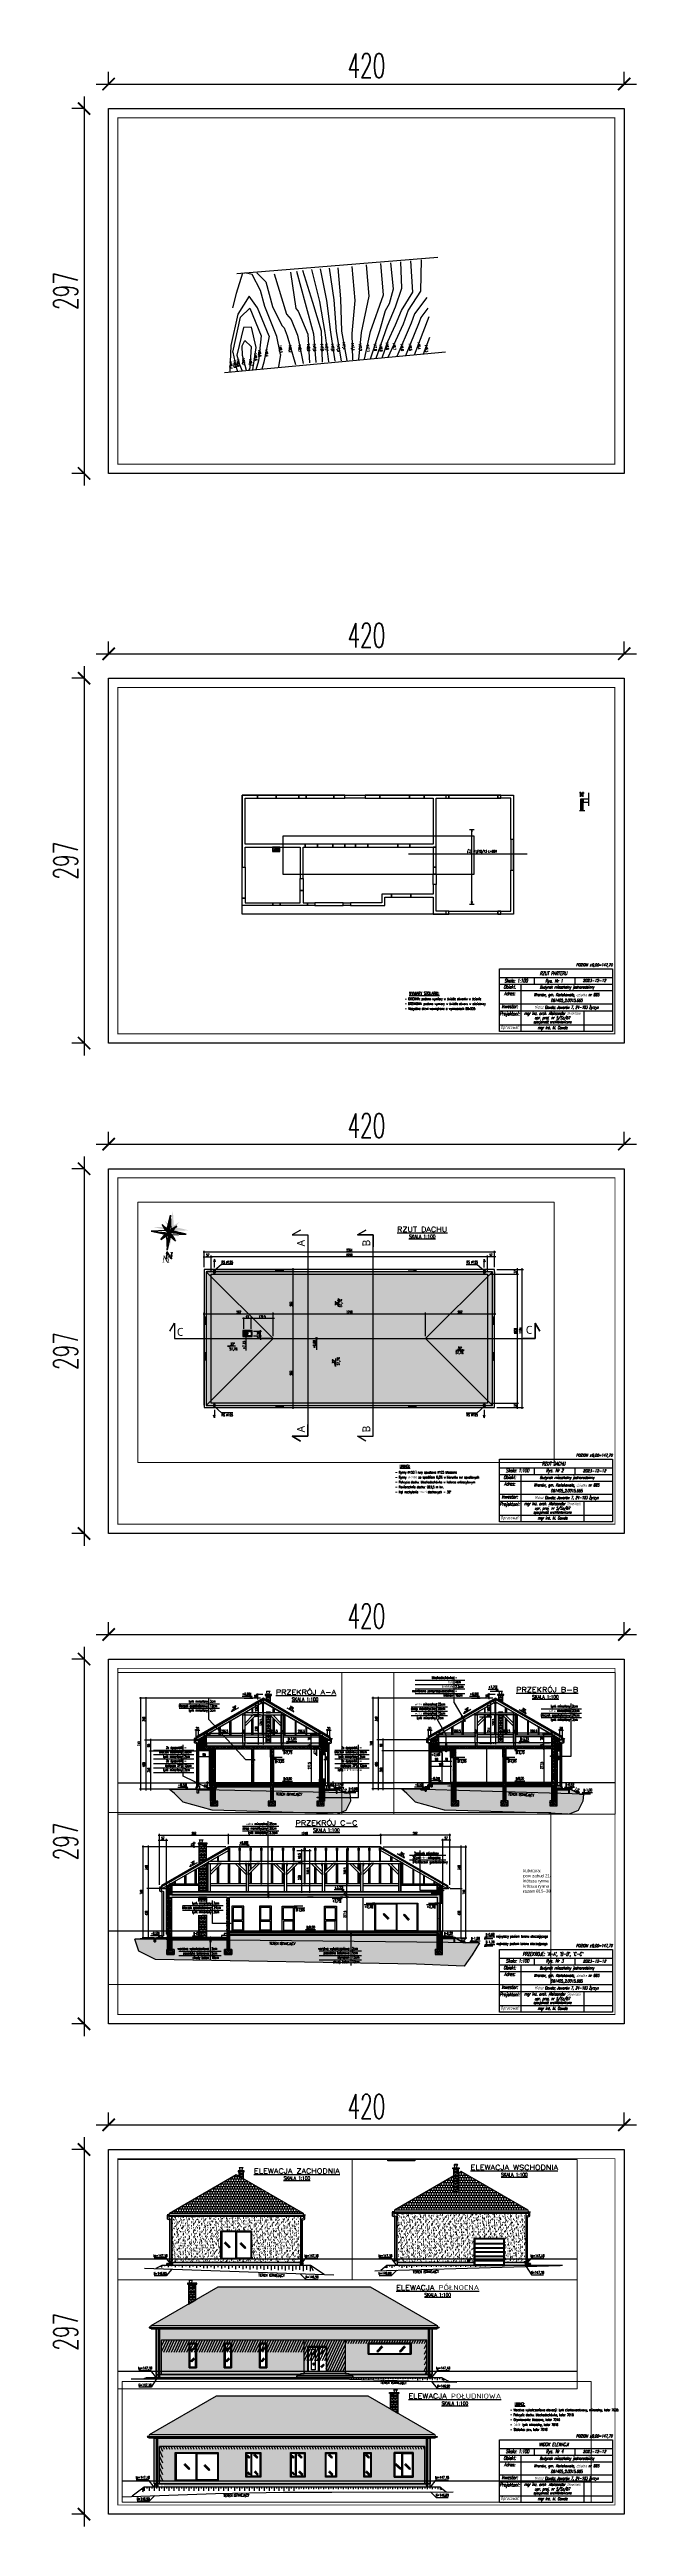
# Paper-space layout 'Layout1' of a CAD drawing. Header units: millimetres. Extents: x -461 to 18, y -1215 to 802.
# The model-space entities are those that its viewports show. They can reach past a viewport. Long polylines and large blocks are cut down to what shows.
import ezdxf
from ezdxf.enums import TextEntityAlignment as Align

# ---------------------------------------------------------------- set-up
doc = ezdxf.new("R2010")
doc.units = ezdxf.units.MM
doc.header["$LTSCALE"] = 50
doc.set_wipeout_variables(frame=1)
doc.linetypes.add('CENTER', pattern=[2, 1.25, -0.25, 0.25, -0.25])
doc.linetypes.add('DASHED2', pattern=[9.525, 6.35, -3.175])
doc.layers.get('Defpoints').update_dxf_attribs({"color": 251})
for name, color, linetype in [('02', 4, 'Continuous'), ('6', 6, 'Continuous'), ('A-DRZWI_OKNA', 13, 'Continuous'), ('A-SCHODY', 140, 'Continuous'), ('A-URZADZENIA', 93, 'Continuous'), ('A-WIEZBA', 163, 'Continuous'), ('K-CIENKIE', 8, 'Continuous'), ('K-CIENKIEP', 8, 'DASHED2'), ('K-DREWNO_OSIE', 8, 'CENTER'), ('K-HATCH', 8, 'Continuous'), ('K-HATCH243', 243, 'Continuous'), ('K-LINIA', 254, 'Continuous'), ('K-NADPROŻA', 61, 'Continuous'), ('K-POMOCNICZE', 9, 'DASHED2'), ('K-RAMKA', 181, 'Continuous'), ('K-SCHODY', 140, 'Continuous'), ('K-SCIANY', 2, 'Continuous'), ('K-SRUBY', 3, 'Continuous'), ('K-STROPY', 161, 'Continuous'), ('K-SŁUPY', 131, 'Continuous'), ('K-TEXT 2.4mm', 71, 'Continuous'), ('K-TEXT 2.8mm', 101, 'Continuous'), ('K-TEXT 2mm', 254, 'Continuous'), ('K-TEXT 4mm', 4, 'Continuous'), ('K-UWAGI', 1, 'Continuous'), ('K-WYMIARY', 1, 'Continuous'), ('N-25', 71, 'Continuous'), ('PrzylElektr', 10, 'Continuous'), ('Z-WARSTWICE', 120, 'Continuous'), ('ZBROJA_PRET', 161, 'Continuous'), ('ZBROJA_ZASIEG', 253, 'Continuous'), ('ZBROJA_ZLICZAC', 125, 'Continuous')]:
    doc.layers.add(name, color=color, linetype=linetype)
doc.layers.add('__NIEDRUK__', color=54, linetype='Continuous', plot=False)
doc.styles.add('ROMANS', font='ROMANS.SHX', dxfattribs={"width": 0.8, "oblique": 15, "height": 10})
doc.styles.get("Standard").update_dxf_attribs({"font": 'arial.ttf'})
doc.styles.add('STYL_ZBROJA', font='romanszb.shx', dxfattribs={"width": 0.65, "oblique": 12})
doc.styles.add('text 2.4mm', font='romans.shx', dxfattribs={"width": 0.65})
doc.styles.add('text 2.8mm', font='romans.shx', dxfattribs={"width": 0.65})
doc.styles.add('text 2mm', font='romans.shx', dxfattribs={"width": 0.65})
doc.styles.add('text 4mm', font='romans.shx', dxfattribs={"width": 0.8})
doc.styles.add('text duzy', font='segoeui.ttf')
doc.styles.add('TIMES', font='times.ttf', dxfattribs={"width": 0.8, "height": 15})
doc.styles.add('WYM1', font='romanszb.shx', dxfattribs={"width": 0.6})
doc.dimstyles.new('CM100', dxfattribs={"dimscale": 5, "dimtxt": 2, "dimasz": 1, "dimexe": 1, "dimexo": 2, "dimgap": 0.5, "dimtad": 1, "dimrnd": 0.5, "dimdsep": 46, "dimtxsty": 'WYM1', "dimblk": 'OBLIQUE', "dimcen": 0, "dimdle": 1, "dimclrd": 253, "dimclre": 251, "dimclrt": 30, "dimadec": 0, "dimazin": 0, "dimtfac": 1, "dimtix": 1, "dimtmove": 0, "dimatfit": 0, "dimfxl": 1, "dimtfillclr": 256, "dimtolj": 1, "dimarcsym": 0})
pattern_1 = [(90, (-4e-14, 1), (-30, 30), [1, -29]), (90, (-3, 1), (-30, 30), [1, -29]), (90, (-2, 6), (-30, 30), [1, -29]), (90, (-5, 6), (-30, 30), [1, -29]), (90, (-15, 16), (-30, 30), [1, -29]), (90, (-18, 16), (-30, 30), [1, -29]), (90, (-17, 21), (-30, 30), [1, -29]), (90, (-20, 21), (-30, 30), [1, -29]), (90, (-5, 1), (-30, 30), [2, -28]), (90, (-9, 1), (-30, 30), [2, -28]), (90, (-20, 16), (-30, 30), [2, -28]), (90, (-24, 16), (-30, 30), [2, -28]), (180, (-1, -4e-14), (-30, -30), [1, -29]), (180, (-1, 3), (-30, -30), [1, -29]), (180, (-3, 5), (-30, -30), [1, -29]), (180, (-3, 8), (-30, -30), [1, -29]), (180, (-16, 15), (-30, -30), [1, -29]), (180, (-16, 18), (-30, -30), [1, -29]), (180, (-18, 20), (-30, -30), [1, -29]), (180, (-18, 23), (-30, -30), [1, -29]), (180, (-6, -3e-13), (-30, -30), [2, -28]), (180, (-6, 4), (-30, -30), [2, -28]), (180, (-21, 15), (-30, -30), [2, -28]), (180, (-21, 19), (-30, -30), [2, -28]), (135, (-2, -8e-14), (-45, 15), [1.414214, -41.012193]), (135, (-8e-14, 2), (-45, 15), [1.414214, -41.012193]), (135, (-4, 5), (-45, 15), [1.414214, -41.012193]), (135, (-2, 7), (-45, 15), [1.414214, -41.012193]), (135, (-17, 15), (-45, 15), [1.414214, -41.012193]), (135, (-15, 17), (-45, 15), [1.414214, -41.012193]), (135, (-19, 20), (-45, 15), [1.414214, -41.012193]), (135, (-17, 22), (-45, 15), [1.414214, -41.012193]), (135, (-8, -3e-13), (-45, 15), [1.414214, -41.012193]), (135, (-5, 3), (-45, 15), [1.414214, -41.012193]), (135, (-23, 15), (-45, 15), [1.414214, -41.012193]), (135, (-20, 18), (-45, 15), [1.414214, -41.012193]), (45, (-1, -4e-14), (-3e-12, 60), [1.414214, -19.79899]), (45, (-3, 2), (-3e-12, 60), [1.414214, -19.79899]), (45, (-3, 5), (-3e-12, 60), [1.414214, -19.79899]), (45, (-5, 7), (-3e-12, 60), [1.414214, -19.79899]), (45, (-16, 15), (-3e-12, 60), [1.414214, -19.79899]), (45, (-18, 17), (-3e-12, 60), [1.414214, -19.79899]), (45, (-18, 20), (-3e-12, 60), [1.414214, -19.79899]), (45, (-20, 22), (-3e-12, 60), [1.414214, -19.79899]), (45, (-6, -3e-13), (-3e-12, 60), [1.414214, -19.79899]), (45, (-9, 3), (-3e-12, 60), [1.414214, -19.79899]), (45, (-21, 15), (-3e-12, 60), [1.414214, -19.79899]), (45, (-24, 18), (-3e-12, 60), [1.414214, -19.79899]), (135, (-5, 10), (-8.83883476, -4e-13), [6.25, -6.25])]
pattern_2 = [(90, (1476.231, 2), (-5.4992613, 9.525), [6.35, -12.7]), (210, (1476.231, 2), (-5.49926133, -9.525), [6.35, -12.7]), (150, (1476.231, 2), (-10.9985226, 2e-08), [-12.7, 6.35])]
pattern_3 = [(90, (1476.231, -2), (-5.4992613, 9.525), [6.35, -12.7]), (210, (1476.231, -2), (-5.49926133, -9.525), [6.35, -12.7]), (150, (1476.231, -2), (-10.9985226, 2e-08), [-12.7, 6.35])]
pattern_4 = [(135, (1476.231, -3e-11), (-8.980256, -8.980256), []), (135, (1476.231, 8.98), (-8.980256, -8.980256), [6.35, -3.175])]
pattern_5 = [(135, (315.0566, -7e-12), (-6.7351921, -3e-15), [4.7625, -4.7625])]
pattern_6 = [(90, (315.0566, -7e-12), (-5.4992613, 9.525), [6.35, -12.7]), (210, (315.0566, -7e-12), (-5.49926133, -9.525), [6.35, -12.7]), (150, (315.0566, -7e-12), (-10.9985226, 2e-08), [-12.7, 6.35])]
pattern_7 = [(90, (315.0566, -2), (-5.4992613, 9.525), [6.35, -12.7]), (210, (315.0566, -2), (-5.49926133, -9.525), [6.35, -12.7]), (150, (315.0566, -2), (-10.9985226, 2e-08), [-12.7, 6.35])]
pattern_8 = [(135, (-1000.857, -7e-12), (-8.980256, -8.980256), []), (135, (-1000.857, 8.98), (-8.980256, -8.980256), [6.35, -3.175])]
pattern_9 = [(228.0127875, (18.288, 25.4), (-203.200000016, -228.599999986), [3.417214, -338.304836]), (184.969741, (16.002, 22.86), (304.79999988, 25.400001447), [5.864047, -580.540489]), (132.510447, (10.16, 22.352), (254.000000107, -279.399999902), [4.134815, -409.347228]), (267.273689, (0.254, 16.002), (25.400000053, 507.999999997), [5.340045, -528.664374]), (292.8336542, (-7e-14, 10.668), (-127.00000001, 304.799999996), [5.236337, -518.398077]), (357.273689, (2.032, 5.842), (-507.999999997, 25.400000053), [5.340045, -528.664374]), (37.6942405, (7.366, 5.588), (-330.199999985, -254.000000019), [7.061937, -699.131153]), (72.2553284, (12.954, 9.906), (177.800000048, 558.799999985), [6.667195, -660.052566]), (121.4295656, (14.986, 16.256), (-203.200000029, 330.199999982), [5.35813, -530.455457]), (175.2363583, (12.192, 20.828), (279.399999996, -25.400000044), [6.117133, -299.7393695]), (222.3974378, (6.096, 21.336), (-304.79999999, -279.400000011), [7.910779, -783.167725]), (138.814075, (25.4, 15.748), (-177.79999999, 152.40000001), [2.700045, -267.305658]), (171.4692344, (23.368, 17.526), (330.20000001, -50.799999942), [5.13682, -508.54639]), (225, (18.288, 18.288), (2e-13, -25.4), [3.592093, -32.328931]), (203.1985905, (16.51, 21.336), (127, 50.79999999), [1.934413, -191.506224]), (291.8014095, (14.732, 20.574), (-25.4, 76.2), [2.735656, -134.04753]), (30.9637565, (15.748, 18.034), (76.2, 50.8), [4.443197, -143.662982]), (161.565051, (19.558, 20.32), (50.8, -25.4), [3.212871, -77.108981]), (16.3895403, (-1e-13, 20.574), (254, 76.2), [4.50088, -445.588267]), (70.346176, (4.318, 21.844), (-101.60000001, -279.399999997), [3.775989, -373.822157]), (293.1985905, (19.558, 25.4), (-50.79999999, 127), [3.868801, -189.571836]), (343.6104597, (21.082, 21.844), (-254.000000005, 76.199999982), [4.50088, -445.588267]), (339.443955, (-3e-14, 4.826), (-127, 50.8), [4.340352, -212.677343]), (294.7751406, (4.064, 3.302), (-127.00000015, 279.39999993), [3.636721, -360.035934]), (66.8014095, (19.812, 1e-13), (50.8, 127), [3.868801, -189.571836]), (17.3540246, (21.336, 3.556), (-330.199999993, -101.60000002), [4.257827, -421.52376]), (69.443955, (7.366, 5e-14), (-50.8, -127), [2.170176, -214.847519]), (101.3099325, (18.288, 1e-13), (-25.4, 101.6), [1.295146, -128.21995]), (165.963757, (18.034, 1.27), (76.2, -25.4), [5.236337, -99.490546]), (186.009006, (12.954, 2.54), (254, 25.400000013), [4.85267, -480.413649]), (303.690068, (15.748, 15.748), (-25.4, 50.8), [3.663239, -87.917764]), (353.1572266, (17.78, 12.7), (431.800000003, -50.799999977), [6.395568, -633.160091]), (60.945396, (24.13, 11.938), (-101.6, -177.8), [2.615082, -258.893923]), (90, (25.4, 14.224), (-25.4, 25.4), [1.524, -23.876]), (120.256437, (12.446, 3.302), (101.59999999, -177.800000007), [3.52867, -349.339408]), (48.0127875, (10.668, 6.35), (203.200000017, 228.599999985), [6.834429, -334.887622]), (4e-13, (15.24, 11.43), (25.4, 25.4), [6.604, -18.796]), (325.3048465, (21.844, 11.43), (254.000000096, -177.799999863), [4.016096, -397.593167]), (254.054604, (25.146, 9.144), (-25.4, -101.6), [3.698291, -181.2165]), (207.6459754, (24.13, 5.588), (-482.600000018, -253.999999966), [6.021451, -596.124644]), (175.4260787, (18.796, 2.794), (-330.2, 25.4), [6.370295, -630.658465])]
pattern_10 = [(307.5, (0, 0), (34.258927, 1.120022), [0, -27.0256, 0, -30.226, 0, -28.8925]), (277.5, (0, 0), (50.177757, -31.46663), [0, -14.5796, 0, -24.3586, 0, -9.3345]), (237.5, (-7e-14, 21.87), (0.100603, -55.369466), [0, -8.89, 0, -32.004, 0, -41.783]), (227.5, (-7e-14, 21.87), (15.605053, -53.44895), [0, -4.445, 0, -20.9804, 0, -24.003])]
pattern_11 = [(152.6564836, (-98630.1585, -150469.3482), (-4.896476953, -0.227184948), [2.83002353, -5.66004707]), (272.6564836, (-98630.1585, -150469.3482), (2.644986413, -4.126880957), [2.83002353, -5.66004707]), (212.6564836, (-98630.1585, -150469.3482), (-2.25149054, -4.354065905), [-5.66004707, 2.83002353])]

# ---------------------------------------------------------------- blocks, each defined once
blk = doc.blocks.new('_ArchTick')
at = {"color": 0, "linetype": 'ByBlock', "const_width": 0.15}
blk.add_lwpolyline([(-0.5, -0.5), (0.5, 0.5)], dxfattribs=at)
blk = doc.blocks.new('*D302')
at = {"layer": '__NIEDRUK__', "color": 251, "lineweight": -2, "transparency": 16777216}
for p, q in [((-420, 317), (-420, 327)), ((0, 317), (0, 327))]:
    blk.add_line(p, q, dxfattribs=at)
at = {"layer": '__NIEDRUK__', "color": 253, "lineweight": -2, "transparency": 16777216}
blk.add_line((-430, 317), (10, 317), dxfattribs=at)
at = {"layer": 'Defpoints', "color": 0, "transparency": 16777216}
for p in [(0, 317), (-420, 297), (0, 297)]:
    blk.add_point(p, dxfattribs=at)
at = {"layer": '__NIEDRUK__', "color": 253, "lineweight": -2, "transparency": 16777216, "xscale": 10, "yscale": 10, "zscale": 10, "rotation": 180}
blk.add_blockref('_ArchTick', (-420, 317), dxfattribs=at)
at = {"layer": '__NIEDRUK__', "color": 253, "lineweight": -2, "transparency": 16777216, "xscale": 10, "yscale": 10, "zscale": 10}
blk.add_blockref('_ArchTick', (0, 317), dxfattribs=at)
at = {"layer": '__NIEDRUK__', "color": 30, "transparency": 16777216, "insert": (-210, 332), "char_height": 20, "attachment_point": 5, "style": 'WYM1'}
blk.add_mtext('\\A1;420', dxfattribs=at)
blk = doc.blocks.new('*D303')
at = {"layer": '__NIEDRUK__', "color": 253, "lineweight": -2, "transparency": 16777216}
blk.add_line((-440, 307), (-440, -10), dxfattribs=at)
at = {"layer": '__NIEDRUK__', "color": 251, "lineweight": -2, "transparency": 16777216}
for p, q in [((-440, 297), (-450, 297)), ((-440, 0), (-450, 0))]:
    blk.add_line(p, q, dxfattribs=at)
at = {"layer": 'Defpoints', "color": 0, "transparency": 16777216}
for p in [(-420, 297), (-420, 0), (-440, 0)]:
    blk.add_point(p, dxfattribs=at)
at = {"layer": '__NIEDRUK__', "color": 253, "lineweight": -2, "transparency": 16777216, "xscale": 10, "yscale": 10, "zscale": 10}
for p, rotation in [((-440, 297), 90), ((-440, 0), 270)]:
    blk.add_blockref('_ArchTick', p, dxfattribs=dict(at, rotation=rotation))
at = {"layer": '__NIEDRUK__', "color": 30, "transparency": 16777216, "insert": (-455, 148.5), "char_height": 20, "attachment_point": 5, "rotation": 90, "style": 'WYM1'}
blk.add_mtext('\\A1;297', dxfattribs=at)
blk = doc.blocks.new('rabx')
at = {"layer": 'K-TEXT 2.8mm'}
for p, q in [((-805, 439), (-16, 439)), ((-805, 393), (-16, 393)), ((-656, 393), (-656, 62)), ((-563, 439), (-563, 393)), ((-279, 439), (-279, 393))]:
    blk.add_line(p, q, dxfattribs=at)
at = {"layer": 'K-TEXT 2mm'}
for p, q in [((-805, 347), (-16, 347)), ((-805, 255), (-16, 255)), ((-805, 206), (-16, 206)), ((-213, 62), (-213, 206)), ((-805, 108), (-16, 108))]:
    blk.add_line(p, q, dxfattribs=at)
at = {"layer": 'K-TEXT 4mm'}
blk.add_lwpolyline([(-805, 62), (-805, 499), (-16, 499), (-16, 62)], close=True, dxfattribs=at)
at = {"layer": '02', "style": 'ROMANS', "oblique": 15, "width": 0.8}
blk.add_text('2023-12-12', height=20, dxfattribs=at).set_placement((-142, 408), align=Align.CENTER)
at = {"layer": 'K-TEXT 2.4mm', "style": 'STYL_ZBROJA', "oblique": 12}
for s, width, p in [('Budynek mieszkalny jednorodzinny', 0.65, (-333, 361)), ('mgr inż. arch. Aleksander Słomiński', 0.65, (-435, 178)), ('Wronów, gm. Końskowola, działka nr 665', 0.65, (-336, 308)), ('Michał Gawda; Jaworów 7, 24-103 Żyrzyn', 0.62, (-336, 221)), ('061405_2.0015.665', 0.65, (-336, 269)), ('upr. proj. nr 5/Sz/87', 0.65, (-435, 147)), ('mgr inż. M. Gawda', 0.65, (-434, 78))]:
    blk.add_text(s, height=20.57, dxfattribs=dict(at, width=width)).set_placement(p, align=Align.CENTER)
at = {"layer": 'K-TEXT 2.8mm', "style": 'STYL_ZBROJA', "oblique": 12, "width": 0.65}
for s, p in [('Obiekt:', (-733, 361)), ('Projektant:', (-733, 174)), ('Inwestor:', (-733, 225)), ('Adres:', (-733, 315)), ('Opracował:', (-733, 80))]:
    blk.add_text(s, height=24, dxfattribs=at).set_placement(p, align=Align.CENTER)
at = {"layer": 'K-TEXT 2mm', "style": 'STYL_ZBROJA', "oblique": 12, "width": 0.65}
blk.add_text('specjalność architektoniczna', height=17.14, dxfattribs=at).set_placement((-435, 120), align=Align.CENTER)
at = {"layer": 'N-25', "ltscale": 10, "style": 'ROMANS', "oblique": 15, "width": 0.7}
blk.add_text('POZIOM %%P0,00=147,70', height=19.28, dxfattribs=at).set_placement((-271, 517))
blk = doc.blocks.new('A$C911525e4')
for points in [[(-1876, 3643), (-1876, -5397)], [(-1075, 3233), (304, 2787), (638, 2378), (-525, 2021), (-1525, 2227), (-1877, 2366)], [(-1075, 3233), (-1661, 3168), (-1877, 3113)], [(-567, 1704), (631, 2070), (1131, 2362), (440, 2887), (-805, 3283), (-1806, 3424), (-1876, 3426)], [(-1877, 2483), (-982, 2275), (-142, 2385), (-126, 2710), (-1222, 3083), (-1607, 3005), (-1877, 2920)], [(2092, 2540), (1292, 2875), (714, 3073)], [(-1877, 2751), (-1257, 2851), (-855, 2836), (-657, 2700), (-925, 2470), (-1795, 2608), (-1877, 2668)], [(2098, 2767), (1996, -5436)], [(-1352, 1312), (-609, 1387), (647, 1762), (1312, 1881), (1999, 2158), (2091, 2446)], [(-567, 1704), (-1603, 2012), (-1877, 2127)], [(2052, 1957), (1649, 1632), (617, 1454), (-177, 1149), (-288, 1055), (-619, 965), (-1817, 736)], [(-1352, 1312), (-1847, 1431)], [(1945, 1265), (254, 911), (21, 740), (-630, 543), (-1798, 430)], [(1941, 587), (447, 510), (330, 425), (-640, 121), (-1806, 170)], [(1958, 344), (639, 109), (-639, -109), (-1813, -91)], [(1976, 101), (645, -182), (-548, -430), (-1821, -351)], [(1972, -265), (652, -473), (-637, -570), (-1828, -612)], [(1969, -630), (658, -764), (-636, -801), (-1835, -872)], [(1966, -996), (664, -1055), (-635, -1031), (-1843, -1133)], [(-1847, -1371), (-635, -1262), (670, -1346), (1945, -1355)], [(-1851, -1609), (-779, -1682), (547, -1928), (1947, -1937)], [(-1855, -1846), (-772, -2058), (673, -2510), (1948, -2519)], [(-1860, -2084), (-764, -2433), (675, -3091), (1950, -3100)], [(-1864, -2322), (-757, -2809), (38, -3115), (295, -3307), (874, -3516), (1950, -3512)], [(-1868, -2560), (-599, -3139), (143, -3532), (877, -3867), (1950, -3924)], [(-1872, -2798), (-1238, -3087), (-593, -3463), (-35, -3765), (675, -4292), (1950, -4336)], [(1950, -4748), (679, -4612), (-36, -4043), (-587, -3786), (-1877, -3036)], [(396, -4838), (-214, -4281), (-581, -4110), (-1878, -3395)], [(-38, -4842), (-391, -4519), (-575, -4434), (-1880, -3755)], [(-391, -4844), (-1882, -4115)], [(-1227, -4796), (-1884, -4475)]]:
    blk.add_lwpolyline(points)
at = {"style": 'text 2mm', "width": 0.65}
for s, p in [('148,4', (-1440, 3406)), ('148,5', (-1411, 3243)), ('148,6', (-1381, 3102)), ('148,7', (-1356, 2885)), ('148,7', (-1400, 2603)), ('148,6', (-1200, 2379)), ('148,5', (-1064, 2202)), ('148,4', (-1085, 1915)), ('148,3', (-976, 1330)), ('148,2', (-1001, 943)), ('148,1', (-1022, 551)), ('148,0', (-1018, 197)), ('147,9', (-1043, -45)), ('147,8', (-1068, -353)), ('147,7', (-1079, -534)), ('147,6', (-1104, -785)), ('147,5', (-1150, -1015)), ('147,4', (-1085, -1249)), ('147,3', (-1156, -1600)), ('147,2', (-1204, -1903)), ('147,1', (-1282, -2212)), ('147,0', (-1259, -2511)), ('146,9', (-1312, -2737)), ('146,8', (-1259, -3001)), ('146,7', (-1297, -3290)), ('146,6', (-1363, -3598)), ('146,5', (-1385, -3933)), ('146,4', (-1362, -4291)), ('146,3', (-1504, -4582))]:
    blk.add_text(s, height=100, rotation=180, dxfattribs=at).set_placement(p)
blk = doc.blocks.new('A$Cadec4f07')
for points in [[(-78, 205), (78, 205), (78, 0), (-78, 0)], [(-18, 198), (-72, 198), (-72, 0), (-18, 0)], [(72, 198), (-8, 198), (-8, 0), (72, 0)], [(-5, 93), (-5, 90), (8, 90), (8, 93)], [(46, 183), (16, 183), (16, 15), (46, 15)]]:
    blk.add_lwpolyline(points, close=True)
at = {"layer": 'K-CIENKIE', "elevation": 0}
for points in [[(-58, 170), (-36, 148)], [(-58, 162), (-36, 140)], [(-50, 170), (-28, 148)], [(21, 157), (32, 145)], [(21, 149), (32, 137)], [(29, 157), (40, 145)]]:
    blk.add_lwpolyline(points, dxfattribs=at)
at = {"layer": 'K-CIENKIE'}
for points in [[(-58, 61), (-36, 39)], [(-58, 53), (-36, 31)], [(-50, 61), (-28, 39)], [(21, 70), (32, 58)], [(21, 62), (32, 50)], [(29, 70), (40, 58)]]:
    blk.add_lwpolyline(points, dxfattribs=at)
blk = doc.blocks.new('A$C14371D8F')
for points in [[(-51, 122), (47, 122), (47, -83), (-51, -83)], [(-41, 112), (37, 112), (37, 10), (-41, 10)], [(-41, -73), (37, -73), (37, 0), (-41, 0)], [(26, 6), (42, 6), (42, 4), (26, 4)]]:
    blk.add_lwpolyline(points, close=True)
blk = doc.blocks.new('*D136')
at = {"layer": 'Defpoints', "color": 0, "transparency": 16777216}
for p in [(13157, -59931), (13434, -59931), (13434, -59999)]:
    blk.add_point(p, dxfattribs=at)
at = {"layer": 'K-WYMIARY', "color": 253, "lineweight": -2, "transparency": 16777216}
blk.add_line((13147, -59999), (13444, -59999), dxfattribs=at)
at = {"layer": 'K-WYMIARY', "color": 251, "lineweight": -2, "transparency": 16777216}
for p, q in [((13157, -59951), (13157, -60009)), ((13434, -59951), (13434, -60009))]:
    blk.add_line(p, q, dxfattribs=at)
at = {"layer": 'K-WYMIARY', "color": 253, "lineweight": -2, "transparency": 16777216, "xscale": 10, "yscale": 10, "zscale": 10, "rotation": 180}
blk.add_blockref('_ArchTick', (13157, -59999), dxfattribs=at)
at = {"layer": 'K-WYMIARY', "color": 253, "lineweight": -2, "transparency": 16777216, "xscale": 10, "yscale": 10, "zscale": 10}
blk.add_blockref('_ArchTick', (13434, -59999), dxfattribs=at)
at = {"layer": 'K-WYMIARY', "color": 30, "transparency": 16777216, "insert": (13295, -60014), "char_height": 20, "attachment_point": 5, "rotation": 180, "style": 'WYM1'}
blk.add_mtext('\\A1;277.5', dxfattribs=at)
blk = doc.blocks.new('*D137')
at = {"layer": 'Defpoints', "color": 0, "transparency": 16777216}
for p in [(13112, -59931), (13112, -59999), (13157, -59931)]:
    blk.add_point(p, dxfattribs=at)
at = {"layer": 'K-WYMIARY', "color": 253, "lineweight": -2, "transparency": 16777216}
blk.add_line((13167, -59999), (13102, -59999), dxfattribs=at)
at = {"layer": 'K-WYMIARY', "color": 251, "lineweight": -2, "transparency": 16777216}
for p, q in [((13112, -59951), (13112, -60009)), ((13157, -59951), (13157, -60009))]:
    blk.add_line(p, q, dxfattribs=at)
at = {"layer": 'K-WYMIARY', "color": 253, "lineweight": -2, "transparency": 16777216, "xscale": 10, "yscale": 10, "zscale": 10, "rotation": 180}
blk.add_blockref('_ArchTick', (13112, -59999), dxfattribs=at)
at = {"layer": 'K-WYMIARY', "color": 253, "lineweight": -2, "transparency": 16777216, "xscale": 10, "yscale": 10, "zscale": 10}
blk.add_blockref('_ArchTick', (13157, -59999), dxfattribs=at)
at = {"layer": 'K-WYMIARY', "color": 30, "transparency": 16777216, "insert": (13134, -60014), "char_height": 20, "attachment_point": 5, "rotation": 180, "style": 'WYM1'}
blk.add_mtext('\\A1;45', dxfattribs=at)
blk = doc.blocks.new('*D138')
at = {"layer": 'Defpoints', "color": 0, "transparency": 16777216}
for p in [(13041, -59931), (13041, -59999), (13112, -59931)]:
    blk.add_point(p, dxfattribs=at)
at = {"layer": 'K-WYMIARY', "color": 253, "lineweight": -2, "transparency": 16777216}
blk.add_line((13122, -59999), (13031, -59999), dxfattribs=at)
at = {"layer": 'K-WYMIARY', "color": 251, "lineweight": -2, "transparency": 16777216}
for p, q in [((13041, -59951), (13041, -60009)), ((13112, -59951), (13112, -60009))]:
    blk.add_line(p, q, dxfattribs=at)
at = {"layer": 'K-WYMIARY', "color": 253, "lineweight": -2, "transparency": 16777216, "xscale": 10, "yscale": 10, "zscale": 10, "rotation": 180}
blk.add_blockref('_ArchTick', (13041, -59999), dxfattribs=at)
at = {"layer": 'K-WYMIARY', "color": 253, "lineweight": -2, "transparency": 16777216, "xscale": 10, "yscale": 10, "zscale": 10}
blk.add_blockref('_ArchTick', (13112, -59999), dxfattribs=at)
at = {"layer": 'K-WYMIARY', "color": 30, "transparency": 16777216, "insert": (13076, -60014), "char_height": 20, "attachment_point": 5, "rotation": 180, "style": 'WYM1'}
blk.add_mtext('\\A1;70', dxfattribs=at)
blk = doc.blocks.new('*D139')
at = {"layer": 'Defpoints', "color": 0, "transparency": 16777216}
for p in [(12775, -60392), (13112, -60392), (13112, -60392)]:
    blk.add_point(p, dxfattribs=at)
at = {"layer": 'K-WYMIARY', "color": 253, "lineweight": -2, "transparency": 16777216}
blk.add_line((12765, -60392), (13122, -60392), dxfattribs=at)
at = {"layer": 'K-WYMIARY', "color": 251, "lineweight": -2, "transparency": 16777216}
for p, q in [((12775, -60412), (12775, -60402)), ((13112, -60412), (13112, -60402))]:
    blk.add_line(p, q, dxfattribs=at)
at = {"layer": 'K-WYMIARY', "color": 253, "lineweight": -2, "transparency": 16777216, "xscale": 10, "yscale": 10, "zscale": 10, "rotation": 180.0000000000002}
blk.add_blockref('_ArchTick', (12775, -60392), dxfattribs=at)
at = {"layer": 'K-WYMIARY', "color": 253, "lineweight": -2, "transparency": 16777216, "xscale": 10, "yscale": 10, "zscale": 10}
blk.add_blockref('_ArchTick', (13112, -60392), dxfattribs=at)
at = {"layer": 'K-WYMIARY', "color": 30, "transparency": 16777216, "insert": (12943, -60407), "char_height": 20, "attachment_point": 5, "rotation": 180, "style": 'WYM1'}
blk.add_mtext('\\A1;336.5', dxfattribs=at)
blk = doc.blocks.new('*D144')
at = {"layer": 'Defpoints', "color": 0, "transparency": 16777216}
for p in [(12746, -60392), (13486, -60959), (12746, -61388)]:
    blk.add_point(p, dxfattribs=at)
at = {"layer": 'K-WYMIARY', "color": 251, "lineweight": -2, "transparency": 16777216}
for p, q in [((12746, -60412), (12746, -61398)), ((13486, -60979), (13486, -61398))]:
    blk.add_line(p, q, dxfattribs=at)
at = {"layer": 'K-WYMIARY', "color": 253, "lineweight": -2, "transparency": 16777216}
blk.add_line((13496, -61388), (12736, -61388), dxfattribs=at)
at = {"layer": 'K-WYMIARY', "color": 253, "lineweight": -2, "transparency": 16777216, "xscale": 10, "yscale": 10, "zscale": 10, "rotation": 180.0000000000002}
blk.add_blockref('_ArchTick', (12746, -61388), dxfattribs=at)
at = {"layer": 'K-WYMIARY', "color": 253, "lineweight": -2, "transparency": 16777216, "xscale": 10, "yscale": 10, "zscale": 10}
blk.add_blockref('_ArchTick', (13486, -61388), dxfattribs=at)
at = {"layer": 'K-WYMIARY', "color": 30, "transparency": 16777216, "insert": (13116, -61403), "char_height": 20, "attachment_point": 5, "rotation": 180, "style": 'WYM1'}
blk.add_mtext('\\A1;740', dxfattribs=at)
blk = doc.blocks.new('*D143')
at = {"layer": 'Defpoints', "color": 0, "transparency": 16777216}
for p in [(12746, -60392), (13086, -60937), (13086, -61348)]:
    blk.add_point(p, dxfattribs=at)
at = {"layer": 'K-WYMIARY', "color": 251, "lineweight": -2, "transparency": 16777216}
for p, q in [((12746, -60412), (12746, -61358)), ((13086, -60957), (13086, -61358))]:
    blk.add_line(p, q, dxfattribs=at)
at = {"layer": 'K-WYMIARY', "color": 253, "lineweight": -2, "transparency": 16777216}
blk.add_line((12736, -61348), (13096, -61348), dxfattribs=at)
at = {"layer": 'K-WYMIARY', "color": 253, "lineweight": -2, "transparency": 16777216, "xscale": 10, "yscale": 10, "zscale": 10, "rotation": 180.0000000000002}
blk.add_blockref('_ArchTick', (12746, -61348), dxfattribs=at)
at = {"layer": 'K-WYMIARY', "color": 253, "lineweight": -2, "transparency": 16777216, "xscale": 10, "yscale": 10, "zscale": 10}
blk.add_blockref('_ArchTick', (13086, -61348), dxfattribs=at)
at = {"layer": 'K-WYMIARY', "color": 30, "transparency": 16777216, "insert": (12916, -61363), "char_height": 20, "attachment_point": 5, "rotation": 180, "style": 'WYM1'}
blk.add_mtext('\\A1;340', dxfattribs=at)
blk = doc.blocks.new('*D140')
at = {"layer": 'Defpoints', "color": 0, "transparency": 16777216}
for p in [(13086, -60937), (13486, -60959), (13486, -61348)]:
    blk.add_point(p, dxfattribs=at)
at = {"layer": 'K-WYMIARY', "color": 251, "lineweight": -2, "transparency": 16777216}
for p, q in [((13086, -60957), (13086, -61358)), ((13486, -60979), (13486, -61358))]:
    blk.add_line(p, q, dxfattribs=at)
at = {"layer": 'K-WYMIARY', "color": 253, "lineweight": -2, "transparency": 16777216}
blk.add_line((13076, -61348), (13496, -61348), dxfattribs=at)
at = {"layer": 'K-WYMIARY', "color": 253, "lineweight": -2, "transparency": 16777216, "xscale": 10, "yscale": 10, "zscale": 10, "rotation": 180.0000000000002}
blk.add_blockref('_ArchTick', (13086, -61348), dxfattribs=at)
at = {"layer": 'K-WYMIARY', "color": 253, "lineweight": -2, "transparency": 16777216, "xscale": 10, "yscale": 10, "zscale": 10}
blk.add_blockref('_ArchTick', (13486, -61348), dxfattribs=at)
at = {"layer": 'K-WYMIARY', "color": 30, "transparency": 16777216, "insert": (13286, -61363), "char_height": 20, "attachment_point": 5, "rotation": 180, "style": 'WYM1'}
blk.add_mtext('\\A1;400', dxfattribs=at)
blk = doc.blocks.new('*D141')
at = {"layer": 'Defpoints', "color": 0, "transparency": 16777216}
for p in [(13086, -60937), (13176, -60917), (13176, -61308)]:
    blk.add_point(p, dxfattribs=at)
at = {"layer": 'K-WYMIARY', "color": 251, "lineweight": -2, "transparency": 16777216}
for p, q in [((13086, -60957), (13086, -61318)), ((13176, -60937), (13176, -61318))]:
    blk.add_line(p, q, dxfattribs=at)
at = {"layer": 'K-WYMIARY', "color": 253, "lineweight": -2, "transparency": 16777216}
blk.add_line((13076, -61308), (13186, -61308), dxfattribs=at)
at = {"layer": 'K-WYMIARY', "color": 253, "lineweight": -2, "transparency": 16777216, "xscale": 10, "yscale": 10, "zscale": 10, "rotation": 180.0000000000002}
blk.add_blockref('_ArchTick', (13086, -61308), dxfattribs=at)
at = {"layer": 'K-WYMIARY', "color": 253, "lineweight": -2, "transparency": 16777216, "xscale": 10, "yscale": 10, "zscale": 10}
blk.add_blockref('_ArchTick', (13176, -61308), dxfattribs=at)
at = {"layer": 'K-WYMIARY', "color": 30, "transparency": 16777216, "insert": (13131, -61323), "char_height": 20, "attachment_point": 5, "rotation": 180, "style": 'WYM1'}
blk.add_mtext('\\A1;90', dxfattribs=at)
blk = doc.blocks.new('*D142')
at = {"layer": 'Defpoints', "color": 0, "transparency": 16777216}
for p in [(13176, -60917), (13486, -60959), (13486, -61308)]:
    blk.add_point(p, dxfattribs=at)
at = {"layer": 'K-WYMIARY', "color": 251, "lineweight": -2, "transparency": 16777216}
for p, q in [((13176, -60937), (13176, -61318)), ((13486, -60979), (13486, -61318))]:
    blk.add_line(p, q, dxfattribs=at)
at = {"layer": 'K-WYMIARY', "color": 253, "lineweight": -2, "transparency": 16777216}
blk.add_line((13166, -61308), (13496, -61308), dxfattribs=at)
at = {"layer": 'K-WYMIARY', "color": 253, "lineweight": -2, "transparency": 16777216, "xscale": 10, "yscale": 10, "zscale": 10, "rotation": 180.0000000000002}
blk.add_blockref('_ArchTick', (13176, -61308), dxfattribs=at)
at = {"layer": 'K-WYMIARY', "color": 253, "lineweight": -2, "transparency": 16777216, "xscale": 10, "yscale": 10, "zscale": 10}
blk.add_blockref('_ArchTick', (13486, -61308), dxfattribs=at)
at = {"layer": 'K-WYMIARY', "color": 30, "transparency": 16777216, "insert": (13331, -61323), "char_height": 20, "attachment_point": 5, "rotation": 180, "style": 'WYM1'}
blk.add_mtext('\\A1;310', dxfattribs=at)
blk = doc.blocks.new('A$Cb5ab7b4c')
for points in [[(-5, 5), (-5, 347), (-5, 359), (-5, 392)], [(6, 5), (6, 354), (6, 366), (6, 392)]]:
    blk.add_lwpolyline(points)
blk.add_ellipse((0, 9), major_axis=(-10.9, 0), ratio=0.545455, start_param=4.184475, end_param=5.240303)
at = {"extrusion": (0, 0, -1)}
blk.add_ellipse((0, 5), major_axis=(-5.5, 0), ratio=0.866025, start_param=1.570796326790928, end_param=7.853981633970514, dxfattribs=at)
blk = doc.blocks.new('A$C00a14aaa')
blk.add_lwpolyline([(24, 4), (24, -16), (5, -25), (5, -385), (18, -392), (23, -383), (15, -379), (15, -31), (34, -22), (34, 6)])
blk = doc.blocks.new('*D148')
at = {"layer": 'Defpoints', "color": 0, "transparency": 16777216}
for p in [(12979, -60557), (13029, -60557), (13041, -60853)]:
    blk.add_point(p, dxfattribs=at)
at = {"layer": 'K-WYMIARY', "color": 251, "lineweight": -2, "transparency": 16777216}
for p, q in [((12999, -60557), (13039, -60557)), ((13021, -60853), (13019, -60853))]:
    blk.add_line(p, q, dxfattribs=at)
at = {"layer": 'K-WYMIARY', "color": 253, "lineweight": -2, "transparency": 16777216}
blk.add_line((13029, -60863), (13029, -60547), dxfattribs=at)
at = {"layer": 'K-WYMIARY', "color": 253, "lineweight": -2, "transparency": 16777216, "xscale": 10, "yscale": 10, "zscale": 10}
for p, rotation in [((13029, -60557), 90.0000000000002), ((13029, -60853), 270.0000000000002)]:
    blk.add_blockref('_ArchTick', p, dxfattribs=dict(at, rotation=rotation))
at = {"layer": 'K-WYMIARY', "color": 30, "transparency": 16777216, "insert": (13014, -60705), "char_height": 20, "attachment_point": 5, "rotation": 90, "style": 'WYM1'}
blk.add_mtext('\\A1;296.5', dxfattribs=at)
blk = doc.blocks.new('*D149')
at = {"layer": 'Defpoints', "color": 0, "transparency": 16777216}
for p in [(12979, -60557), (13029, -60541), (13112, -60541)]:
    blk.add_point(p, dxfattribs=at)
at = {"layer": 'K-WYMIARY', "color": 251, "lineweight": -2, "transparency": 16777216}
for p, q in [((12999, -60557), (13039, -60557)), ((13092, -60541), (13019, -60541))]:
    blk.add_line(p, q, dxfattribs=at)
at = {"layer": 'K-WYMIARY', "color": 253, "lineweight": -2, "transparency": 16777216}
for p, q in [((13029, -60541), (13029, -60531)), ((13029, -60557), (13029, -60541)), ((13029, -60557), (13029, -60567))]:
    blk.add_line(p, q, dxfattribs=at)
at = {"layer": 'K-WYMIARY', "color": 253, "lineweight": -2, "transparency": 16777216, "xscale": 10, "yscale": 10, "zscale": 10}
for p, rotation in [((13029, -60541), 270.0000000000002), ((13029, -60557), 90.0000000000002)]:
    blk.add_blockref('_ArchTick', p, dxfattribs=dict(at, rotation=rotation))
at = {"layer": 'K-WYMIARY', "color": 30, "transparency": 16777216, "insert": (13014, -60549), "char_height": 20, "attachment_point": 5, "rotation": 90, "style": 'WYM1'}
blk.add_mtext('\\A1;16', dxfattribs=at)
blk = doc.blocks.new('*D150')
at = {"layer": 'Defpoints', "color": 0, "transparency": 16777216}
for p in [(13029, -60244), (13112, -60244), (13112, -60541)]:
    blk.add_point(p, dxfattribs=at)
at = {"layer": 'K-WYMIARY', "color": 251, "lineweight": -2, "transparency": 16777216}
for p, q in [((13092, -60244), (13019, -60244)), ((13092, -60541), (13019, -60541))]:
    blk.add_line(p, q, dxfattribs=at)
at = {"layer": 'K-WYMIARY', "color": 253, "lineweight": -2, "transparency": 16777216}
blk.add_line((13029, -60551), (13029, -60234), dxfattribs=at)
at = {"layer": 'K-WYMIARY', "color": 253, "lineweight": -2, "transparency": 16777216, "xscale": 10, "yscale": 10, "zscale": 10}
for p, rotation in [((13029, -60244), 90.0000000000002), ((13029, -60541), 270.0000000000002)]:
    blk.add_blockref('_ArchTick', p, dxfattribs=dict(at, rotation=rotation))
at = {"layer": 'K-WYMIARY', "color": 30, "transparency": 16777216, "insert": (13014, -60301), "char_height": 20, "attachment_point": 5, "rotation": 90, "style": 'WYM1'}
blk.add_mtext('\\A1;296.5', dxfattribs=at)
blk = doc.blocks.new('*D151')
at = {"layer": 'Defpoints', "color": 0, "transparency": 16777216}
for p in [(13029, -60228), (13112, -60228), (13112, -60244)]:
    blk.add_point(p, dxfattribs=at)
at = {"layer": 'K-WYMIARY', "color": 251, "lineweight": -2, "transparency": 16777216}
for p, q in [((13092, -60228), (13019, -60228)), ((13092, -60244), (13019, -60244))]:
    blk.add_line(p, q, dxfattribs=at)
at = {"layer": 'K-WYMIARY', "color": 253, "lineweight": -2, "transparency": 16777216}
for p, q in [((13029, -60228), (13029, -60218)), ((13029, -60244), (13029, -60228)), ((13029, -60244), (13029, -60254))]:
    blk.add_line(p, q, dxfattribs=at)
at = {"layer": 'K-WYMIARY', "color": 253, "lineweight": -2, "transparency": 16777216, "xscale": 10, "yscale": 10, "zscale": 10}
for p, rotation in [((13029, -60228), 270.0000000000002), ((13029, -60244), 90.0000000000002)]:
    blk.add_blockref('_ArchTick', p, dxfattribs=dict(at, rotation=rotation))
at = {"layer": 'K-WYMIARY', "color": 30, "transparency": 16777216, "insert": (13014, -60236), "char_height": 20, "attachment_point": 5, "rotation": 90, "style": 'WYM1'}
blk.add_mtext('\\A1;16', dxfattribs=at)
blk = doc.blocks.new('*D152')
at = {"layer": 'Defpoints', "color": 0, "transparency": 16777216}
for p in [(13029, -59931), (13112, -59931), (13112, -60228)]:
    blk.add_point(p, dxfattribs=at)
at = {"layer": 'K-WYMIARY', "color": 251, "lineweight": -2, "transparency": 16777216}
for p, q in [((13092, -59931), (13019, -59931)), ((13092, -60228), (13019, -60228))]:
    blk.add_line(p, q, dxfattribs=at)
at = {"layer": 'K-WYMIARY', "color": 253, "lineweight": -2, "transparency": 16777216}
blk.add_line((13029, -60238), (13029, -59921), dxfattribs=at)
at = {"layer": 'K-WYMIARY', "color": 253, "lineweight": -2, "transparency": 16777216, "xscale": 10, "yscale": 10, "zscale": 10}
for p, rotation in [((13029, -59931), 90.0000000000002), ((13029, -60228), 270.0000000000002)]:
    blk.add_blockref('_ArchTick', p, dxfattribs=dict(at, rotation=rotation))
at = {"layer": 'K-WYMIARY', "color": 30, "transparency": 16777216, "insert": (13014, -60080), "char_height": 20, "attachment_point": 5, "rotation": 90, "style": 'WYM1'}
blk.add_mtext('\\A1;296.5', dxfattribs=at)
blk = doc.blocks.new('*D153')
at = {"layer": 'Defpoints', "color": 0, "transparency": 16777216}
for p in [(13112, -60432), (12881, -60541), (13112, -60541)]:
    blk.add_point(p, dxfattribs=at)
at = {"layer": 'K-WYMIARY', "color": 253, "lineweight": -2, "transparency": 16777216}
blk.add_line((12871, -60432), (13122, -60432), dxfattribs=at)
at = {"layer": 'K-WYMIARY', "color": 251, "lineweight": -2, "transparency": 16777216}
for p, q in [((12881, -60521), (12881, -60422)), ((13112, -60521), (13112, -60422))]:
    blk.add_line(p, q, dxfattribs=at)
at = {"layer": 'K-WYMIARY', "color": 253, "lineweight": -2, "transparency": 16777216, "xscale": 10, "yscale": 10, "zscale": 10, "rotation": 180.0000000000002}
blk.add_blockref('_ArchTick', (12881, -60432), dxfattribs=at)
at = {"layer": 'K-WYMIARY', "color": 253, "lineweight": -2, "transparency": 16777216, "xscale": 10, "yscale": 10, "zscale": 10}
blk.add_blockref('_ArchTick', (13112, -60432), dxfattribs=at)
at = {"layer": 'K-WYMIARY', "color": 30, "transparency": 16777216, "insert": (12996, -60447), "char_height": 20, "attachment_point": 5, "rotation": 180, "style": 'WYM1'}
blk.add_mtext('\\A1;230', dxfattribs=at)
blk = doc.blocks.new('*D154')
at = {"layer": 'Defpoints', "color": 0, "transparency": 16777216}
for p in [(12775, -60392), (12881, -60392), (12881, -60432)]:
    blk.add_point(p, dxfattribs=at)
at = {"layer": 'K-WYMIARY', "color": 253, "lineweight": -2, "transparency": 16777216}
blk.add_line((12765, -60432), (12891, -60432), dxfattribs=at)
at = {"layer": 'K-WYMIARY', "color": 251, "lineweight": -2, "transparency": 16777216}
for p, q in [((12775, -60412), (12775, -60442)), ((12881, -60412), (12881, -60442))]:
    blk.add_line(p, q, dxfattribs=at)
at = {"layer": 'K-WYMIARY', "color": 253, "lineweight": -2, "transparency": 16777216, "xscale": 10, "yscale": 10, "zscale": 10, "rotation": 180.0000000000002}
blk.add_blockref('_ArchTick', (12775, -60432), dxfattribs=at)
at = {"layer": 'K-WYMIARY', "color": 253, "lineweight": -2, "transparency": 16777216, "xscale": 10, "yscale": 10, "zscale": 10}
blk.add_blockref('_ArchTick', (12881, -60432), dxfattribs=at)
at = {"layer": 'K-WYMIARY', "color": 30, "transparency": 16777216, "insert": (12828, -60447), "char_height": 20, "attachment_point": 5, "rotation": 180, "style": 'WYM1'}
blk.add_mtext('\\A1;106.5', dxfattribs=at)
blk = doc.blocks.new('*D155')
at = {"layer": 'Defpoints', "color": 0, "transparency": 16777216}
for p in [(12881, -60432), (12897, -60432), (12897, -60432)]:
    blk.add_point(p, dxfattribs=at)
at = {"layer": 'K-WYMIARY', "color": 253, "lineweight": -2, "transparency": 16777216}
for p, q in [((12881, -60432), (12871, -60432)), ((12881, -60432), (12897, -60432)), ((12897, -60432), (12907, -60432))]:
    blk.add_line(p, q, dxfattribs=at)
at = {"layer": 'K-WYMIARY', "color": 251, "lineweight": -2, "transparency": 16777216}
for p, q in [((12881, -60412), (12881, -60422)), ((12897, -60412), (12897, -60422))]:
    blk.add_line(p, q, dxfattribs=at)
at = {"layer": 'K-WYMIARY', "color": 253, "lineweight": -2, "transparency": 16777216, "xscale": 10, "yscale": 10, "zscale": 10}
blk.add_blockref('_ArchTick', (12881, -60432), dxfattribs=at)
at = {"layer": 'K-WYMIARY', "color": 253, "lineweight": -2, "transparency": 16777216, "xscale": 10, "yscale": 10, "zscale": 10, "rotation": 180.0000000000002}
blk.add_blockref('_ArchTick', (12897, -60432), dxfattribs=at)
at = {"layer": 'K-WYMIARY', "color": 30, "transparency": 16777216, "insert": (12889, -60447), "char_height": 20, "attachment_point": 5, "rotation": 180, "style": 'WYM1'}
blk.add_mtext('\\A1;16', dxfattribs=at)
blk = doc.blocks.new('*D157')
at = {"layer": 'Defpoints', "color": 0, "transparency": 16777216}
for p in [(13007, -60917), (13086, -60917), (13086, -60937)]:
    blk.add_point(p, dxfattribs=at)
at = {"layer": 'K-WYMIARY', "color": 253, "lineweight": -2, "transparency": 16777216}
for p, q in [((13007, -60917), (13007, -60907)), ((13007, -60937), (13007, -60917)), ((13007, -60937), (13007, -60947))]:
    blk.add_line(p, q, dxfattribs=at)
at = {"layer": 'K-WYMIARY', "color": 251, "lineweight": -2, "transparency": 16777216}
for p, q in [((13066, -60917), (12997, -60917)), ((13066, -60937), (12997, -60937))]:
    blk.add_line(p, q, dxfattribs=at)
at = {"layer": 'K-WYMIARY', "color": 253, "lineweight": -2, "transparency": 16777216, "xscale": 10, "yscale": 10, "zscale": 10}
for p, rotation in [((13007, -60917), 270.0000000000001), ((13007, -60937), 90.0000000000001)]:
    blk.add_blockref('_ArchTick', p, dxfattribs=dict(at, rotation=rotation))
at = {"layer": 'K-WYMIARY', "color": 30, "transparency": 16777216, "insert": (12992, -60927), "char_height": 20, "attachment_point": 5, "rotation": 90, "style": 'WYM1'}
blk.add_mtext('\\A1;20', dxfattribs=at)
blk = doc.blocks.new('*D158')
at = {"layer": 'Defpoints', "color": 0, "transparency": 16777216}
for p in [(13007, -59847), (13086, -59847), (13086, -59867)]:
    blk.add_point(p, dxfattribs=at)
at = {"layer": 'K-WYMIARY', "color": 251, "lineweight": -2, "transparency": 16777216}
for p, q in [((13066, -59847), (12997, -59847)), ((13066, -59867), (12997, -59867))]:
    blk.add_line(p, q, dxfattribs=at)
at = {"layer": 'K-WYMIARY', "color": 253, "lineweight": -2, "transparency": 16777216}
for p, q in [((13007, -59847), (13007, -59837)), ((13007, -59867), (13007, -59847)), ((13007, -59867), (13007, -59877))]:
    blk.add_line(p, q, dxfattribs=at)
at = {"layer": 'K-WYMIARY', "color": 253, "lineweight": -2, "transparency": 16777216, "xscale": 10, "yscale": 10, "zscale": 10}
for p, rotation in [((13007, -59847), 270.0000000000001), ((13007, -59867), 90.0000000000001)]:
    blk.add_blockref('_ArchTick', p, dxfattribs=dict(at, rotation=rotation))
at = {"layer": 'K-WYMIARY', "color": 30, "transparency": 16777216, "insert": (12992, -59857), "char_height": 20, "attachment_point": 5, "rotation": 90, "style": 'WYM1'}
blk.add_mtext('\\A1;20', dxfattribs=at)
blk = doc.blocks.new('*D159')
at = {"layer": 'Defpoints', "color": 0, "transparency": 16777216}
for p in [(13176, -59867), (13176, -59887), (13246, -59887)]:
    blk.add_point(p, dxfattribs=at)
at = {"layer": 'K-WYMIARY', "color": 251, "lineweight": -2, "transparency": 16777216}
for p, q in [((13196, -59867), (13256, -59867)), ((13196, -59887), (13256, -59887))]:
    blk.add_line(p, q, dxfattribs=at)
at = {"layer": 'K-WYMIARY', "color": 253, "lineweight": -2, "transparency": 16777216}
for p, q in [((13246, -59867), (13246, -59857)), ((13246, -59867), (13246, -59887)), ((13246, -59887), (13246, -59897))]:
    blk.add_line(p, q, dxfattribs=at)
at = {"layer": 'K-WYMIARY', "color": 253, "lineweight": -2, "transparency": 16777216, "xscale": 10, "yscale": 10, "zscale": 10}
for p, rotation in [((13246, -59867), 270.0000000000001), ((13246, -59887), 90.0000000000001)]:
    blk.add_blockref('_ArchTick', p, dxfattribs=dict(at, rotation=rotation))
at = {"layer": 'K-WYMIARY', "color": 30, "transparency": 16777216, "insert": (13231, -59877), "char_height": 20, "attachment_point": 5, "rotation": 90, "style": 'WYM1'}
blk.add_mtext('\\A1;20', dxfattribs=at)
blk = doc.blocks.new('*D160')
at = {"layer": 'Defpoints', "color": 0, "transparency": 16777216}
for p in [(13172, -60827), (13221, -60827), (13172, -60917)]:
    blk.add_point(p, dxfattribs=at)
at = {"layer": 'K-WYMIARY', "color": 251, "lineweight": -2, "transparency": 16777216}
for p, q in [((13192, -60827), (13231, -60827)), ((13192, -60917), (13231, -60917))]:
    blk.add_line(p, q, dxfattribs=at)
at = {"layer": 'K-WYMIARY', "color": 253, "lineweight": -2, "transparency": 16777216}
blk.add_line((13221, -60927), (13221, -60817), dxfattribs=at)
at = {"layer": 'K-WYMIARY', "color": 253, "lineweight": -2, "transparency": 16777216, "xscale": 10, "yscale": 10, "zscale": 10}
for p, rotation in [((13221, -60827), 90.0000000000001), ((13221, -60917), 270.0000000000001)]:
    blk.add_blockref('_ArchTick', p, dxfattribs=dict(at, rotation=rotation))
at = {"layer": 'K-WYMIARY', "color": 30, "transparency": 16777216, "insert": (13206, -60872), "char_height": 20, "attachment_point": 5, "rotation": 90, "style": 'WYM1'}
blk.add_mtext('\\A1;90', dxfattribs=at)
blk = doc.blocks.new('*D166')
at = {"layer": 'Defpoints', "color": 0, "transparency": 16777216}
for p in [(14318, -59938), (14595, -59935), (14595, -59999)]:
    blk.add_point(p, dxfattribs=at)
at = {"layer": 'K-WYMIARY', "color": 253, "lineweight": -2, "transparency": 16777216}
blk.add_line((14308, -59999), (14605, -59999), dxfattribs=at)
at = {"layer": 'K-WYMIARY', "color": 251, "lineweight": -2, "transparency": 16777216}
for p, q in [((14318, -59958), (14318, -60009)), ((14595, -59955), (14595, -60009))]:
    blk.add_line(p, q, dxfattribs=at)
at = {"layer": 'K-WYMIARY', "color": 253, "lineweight": -2, "transparency": 16777216, "xscale": 10, "yscale": 10, "zscale": 10, "rotation": 180}
blk.add_blockref('_ArchTick', (14318, -59999), dxfattribs=at)
at = {"layer": 'K-WYMIARY', "color": 253, "lineweight": -2, "transparency": 16777216, "xscale": 10, "yscale": 10, "zscale": 10}
blk.add_blockref('_ArchTick', (14595, -59999), dxfattribs=at)
at = {"layer": 'K-WYMIARY', "color": 30, "transparency": 16777216, "insert": (14456, -60014), "char_height": 20, "attachment_point": 5, "rotation": 180, "style": 'WYM1'}
blk.add_mtext('\\A1;277.5', dxfattribs=at)
blk = doc.blocks.new('*D169')
at = {"layer": 'Defpoints', "color": 0, "transparency": 16777216}
for p in [(14273, -59931), (14273, -59999), (14318, -59938)]:
    blk.add_point(p, dxfattribs=at)
at = {"layer": 'K-WYMIARY', "color": 253, "lineweight": -2, "transparency": 16777216}
blk.add_line((14328, -59999), (14263, -59999), dxfattribs=at)
at = {"layer": 'K-WYMIARY', "color": 251, "lineweight": -2, "transparency": 16777216}
for p, q in [((14273, -59951), (14273, -60009)), ((14318, -59958), (14318, -60009))]:
    blk.add_line(p, q, dxfattribs=at)
at = {"layer": 'K-WYMIARY', "color": 253, "lineweight": -2, "transparency": 16777216, "xscale": 10, "yscale": 10, "zscale": 10, "rotation": 180}
blk.add_blockref('_ArchTick', (14273, -59999), dxfattribs=at)
at = {"layer": 'K-WYMIARY', "color": 253, "lineweight": -2, "transparency": 16777216, "xscale": 10, "yscale": 10, "zscale": 10}
blk.add_blockref('_ArchTick', (14318, -59999), dxfattribs=at)
at = {"layer": 'K-WYMIARY', "color": 30, "transparency": 16777216, "insert": (14295, -60014), "char_height": 20, "attachment_point": 5, "rotation": 180, "style": 'WYM1'}
blk.add_mtext('\\A1;45', dxfattribs=at)
blk = doc.blocks.new('*D170')
at = {"layer": 'Defpoints', "color": 0, "transparency": 16777216}
for p in [(14203, -59931), (14203, -59999), (14273, -59931)]:
    blk.add_point(p, dxfattribs=at)
at = {"layer": 'K-WYMIARY', "color": 253, "lineweight": -2, "transparency": 16777216}
blk.add_line((14283, -59999), (14193, -59999), dxfattribs=at)
at = {"layer": 'K-WYMIARY', "color": 251, "lineweight": -2, "transparency": 16777216}
for p, q in [((14203, -59951), (14203, -60009)), ((14273, -59951), (14273, -60009))]:
    blk.add_line(p, q, dxfattribs=at)
at = {"layer": 'K-WYMIARY', "color": 253, "lineweight": -2, "transparency": 16777216, "xscale": 10, "yscale": 10, "zscale": 10, "rotation": 180}
blk.add_blockref('_ArchTick', (14203, -59999), dxfattribs=at)
at = {"layer": 'K-WYMIARY', "color": 253, "lineweight": -2, "transparency": 16777216, "xscale": 10, "yscale": 10, "zscale": 10}
blk.add_blockref('_ArchTick', (14273, -59999), dxfattribs=at)
at = {"layer": 'K-WYMIARY', "color": 30, "transparency": 16777216, "insert": (14238, -60014), "char_height": 20, "attachment_point": 5, "rotation": 180, "style": 'WYM1'}
blk.add_mtext('\\A1;70', dxfattribs=at)
blk = doc.blocks.new('*D168')
at = {"layer": 'Defpoints', "color": 0, "transparency": 16777216}
for p in [(13936, -60392), (14273, -60392), (14273, -60392)]:
    blk.add_point(p, dxfattribs=at)
at = {"layer": 'K-WYMIARY', "color": 253, "lineweight": -2, "transparency": 16777216}
blk.add_line((13926, -60392), (14283, -60392), dxfattribs=at)
at = {"layer": 'K-WYMIARY', "color": 251, "lineweight": -2, "transparency": 16777216}
for p, q in [((13936, -60412), (13936, -60402)), ((14273, -60412), (14273, -60402))]:
    blk.add_line(p, q, dxfattribs=at)
at = {"layer": 'K-WYMIARY', "color": 253, "lineweight": -2, "transparency": 16777216, "xscale": 10, "yscale": 10, "zscale": 10, "rotation": 180.0000000000002}
blk.add_blockref('_ArchTick', (13936, -60392), dxfattribs=at)
at = {"layer": 'K-WYMIARY', "color": 253, "lineweight": -2, "transparency": 16777216, "xscale": 10, "yscale": 10, "zscale": 10}
blk.add_blockref('_ArchTick', (14273, -60392), dxfattribs=at)
at = {"layer": 'K-WYMIARY', "color": 30, "transparency": 16777216, "insert": (14105, -60407), "char_height": 20, "attachment_point": 5, "rotation": 180, "style": 'WYM1'}
blk.add_mtext('\\A1;336.5', dxfattribs=at)
blk = doc.blocks.new('*D161')
at = {"layer": 'Defpoints', "color": 0, "transparency": 16777216}
for p in [(13907, -60392), (14647, -60959), (13907, -61388)]:
    blk.add_point(p, dxfattribs=at)
at = {"layer": 'K-WYMIARY', "color": 251, "lineweight": -2, "transparency": 16777216}
for p, q in [((13907, -60412), (13907, -61398)), ((14647, -60979), (14647, -61398))]:
    blk.add_line(p, q, dxfattribs=at)
at = {"layer": 'K-WYMIARY', "color": 253, "lineweight": -2, "transparency": 16777216}
blk.add_line((14657, -61388), (13897, -61388), dxfattribs=at)
at = {"layer": 'K-WYMIARY', "color": 253, "lineweight": -2, "transparency": 16777216, "xscale": 10, "yscale": 10, "zscale": 10, "rotation": 180.0000000000002}
blk.add_blockref('_ArchTick', (13907, -61388), dxfattribs=at)
at = {"layer": 'K-WYMIARY', "color": 253, "lineweight": -2, "transparency": 16777216, "xscale": 10, "yscale": 10, "zscale": 10}
blk.add_blockref('_ArchTick', (14647, -61388), dxfattribs=at)
at = {"layer": 'K-WYMIARY', "color": 30, "transparency": 16777216, "insert": (14277, -61403), "char_height": 20, "attachment_point": 5, "rotation": 180, "style": 'WYM1'}
blk.add_mtext('\\A1;740', dxfattribs=at)
blk = doc.blocks.new('*D162')
at = {"layer": 'Defpoints', "color": 0, "transparency": 16777216}
for p in [(13907, -60392), (14247, -60937), (14247, -61348)]:
    blk.add_point(p, dxfattribs=at)
at = {"layer": 'K-WYMIARY', "color": 251, "lineweight": -2, "transparency": 16777216}
for p, q in [((13907, -60412), (13907, -61358)), ((14247, -60957), (14247, -61358))]:
    blk.add_line(p, q, dxfattribs=at)
at = {"layer": 'K-WYMIARY', "color": 253, "lineweight": -2, "transparency": 16777216}
blk.add_line((13897, -61348), (14257, -61348), dxfattribs=at)
at = {"layer": 'K-WYMIARY', "color": 253, "lineweight": -2, "transparency": 16777216, "xscale": 10, "yscale": 10, "zscale": 10, "rotation": 180.0000000000002}
blk.add_blockref('_ArchTick', (13907, -61348), dxfattribs=at)
at = {"layer": 'K-WYMIARY', "color": 253, "lineweight": -2, "transparency": 16777216, "xscale": 10, "yscale": 10, "zscale": 10}
blk.add_blockref('_ArchTick', (14247, -61348), dxfattribs=at)
at = {"layer": 'K-WYMIARY', "color": 30, "transparency": 16777216, "insert": (14077, -61363), "char_height": 20, "attachment_point": 5, "rotation": 180, "style": 'WYM1'}
blk.add_mtext('\\A1;340', dxfattribs=at)
blk = doc.blocks.new('*D163')
at = {"layer": 'Defpoints', "color": 0, "transparency": 16777216}
for p in [(14247, -60937), (14647, -60959), (14647, -61348)]:
    blk.add_point(p, dxfattribs=at)
at = {"layer": 'K-WYMIARY', "color": 251, "lineweight": -2, "transparency": 16777216}
for p, q in [((14247, -60957), (14247, -61358)), ((14647, -60979), (14647, -61358))]:
    blk.add_line(p, q, dxfattribs=at)
at = {"layer": 'K-WYMIARY', "color": 253, "lineweight": -2, "transparency": 16777216}
blk.add_line((14237, -61348), (14657, -61348), dxfattribs=at)
at = {"layer": 'K-WYMIARY', "color": 253, "lineweight": -2, "transparency": 16777216, "xscale": 10, "yscale": 10, "zscale": 10, "rotation": 180.0000000000002}
blk.add_blockref('_ArchTick', (14247, -61348), dxfattribs=at)
at = {"layer": 'K-WYMIARY', "color": 253, "lineweight": -2, "transparency": 16777216, "xscale": 10, "yscale": 10, "zscale": 10}
blk.add_blockref('_ArchTick', (14647, -61348), dxfattribs=at)
at = {"layer": 'K-WYMIARY', "color": 30, "transparency": 16777216, "insert": (14447, -61363), "char_height": 20, "attachment_point": 5, "rotation": 180, "style": 'WYM1'}
blk.add_mtext('\\A1;400', dxfattribs=at)
blk = doc.blocks.new('*D164')
at = {"layer": 'Defpoints', "color": 0, "transparency": 16777216}
for p in [(14247, -60937), (14337, -60917), (14337, -61308)]:
    blk.add_point(p, dxfattribs=at)
at = {"layer": 'K-WYMIARY', "color": 251, "lineweight": -2, "transparency": 16777216}
for p, q in [((14247, -60957), (14247, -61318)), ((14337, -60937), (14337, -61318))]:
    blk.add_line(p, q, dxfattribs=at)
at = {"layer": 'K-WYMIARY', "color": 253, "lineweight": -2, "transparency": 16777216}
blk.add_line((14237, -61308), (14347, -61308), dxfattribs=at)
at = {"layer": 'K-WYMIARY', "color": 253, "lineweight": -2, "transparency": 16777216, "xscale": 10, "yscale": 10, "zscale": 10, "rotation": 180.0000000000002}
blk.add_blockref('_ArchTick', (14247, -61308), dxfattribs=at)
at = {"layer": 'K-WYMIARY', "color": 253, "lineweight": -2, "transparency": 16777216, "xscale": 10, "yscale": 10, "zscale": 10}
blk.add_blockref('_ArchTick', (14337, -61308), dxfattribs=at)
at = {"layer": 'K-WYMIARY', "color": 30, "transparency": 16777216, "insert": (14292, -61323), "char_height": 20, "attachment_point": 5, "rotation": 180, "style": 'WYM1'}
blk.add_mtext('\\A1;90', dxfattribs=at)
blk = doc.blocks.new('*D165')
at = {"layer": 'Defpoints', "color": 0, "transparency": 16777216}
for p in [(14337, -60917), (14647, -60959), (14647, -61308)]:
    blk.add_point(p, dxfattribs=at)
at = {"layer": 'K-WYMIARY', "color": 251, "lineweight": -2, "transparency": 16777216}
for p, q in [((14337, -60937), (14337, -61318)), ((14647, -60979), (14647, -61318))]:
    blk.add_line(p, q, dxfattribs=at)
at = {"layer": 'K-WYMIARY', "color": 253, "lineweight": -2, "transparency": 16777216}
blk.add_line((14327, -61308), (14657, -61308), dxfattribs=at)
at = {"layer": 'K-WYMIARY', "color": 253, "lineweight": -2, "transparency": 16777216, "xscale": 10, "yscale": 10, "zscale": 10, "rotation": 180.0000000000002}
blk.add_blockref('_ArchTick', (14337, -61308), dxfattribs=at)
at = {"layer": 'K-WYMIARY', "color": 253, "lineweight": -2, "transparency": 16777216, "xscale": 10, "yscale": 10, "zscale": 10}
blk.add_blockref('_ArchTick', (14647, -61308), dxfattribs=at)
at = {"layer": 'K-WYMIARY', "color": 30, "transparency": 16777216, "insert": (14492, -61323), "char_height": 20, "attachment_point": 5, "rotation": 180, "style": 'WYM1'}
blk.add_mtext('\\A1;310', dxfattribs=at)
blk = doc.blocks.new('*D179')
at = {"layer": 'Defpoints', "color": 0, "transparency": 16777216}
for p in [(14140, -60557), (14190, -60557), (14200, -60849)]:
    blk.add_point(p, dxfattribs=at)
at = {"layer": 'K-WYMIARY', "color": 251, "lineweight": -2, "transparency": 16777216}
for p, q in [((14160, -60557), (14200, -60557)), ((14180, -60849), (14180, -60849))]:
    blk.add_line(p, q, dxfattribs=at)
at = {"layer": 'K-WYMIARY', "color": 253, "lineweight": -2, "transparency": 16777216}
blk.add_line((14190, -60859), (14190, -60547), dxfattribs=at)
at = {"layer": 'K-WYMIARY', "color": 253, "lineweight": -2, "transparency": 16777216, "xscale": 10, "yscale": 10, "zscale": 10}
for p, rotation in [((14190, -60557), 90.0000000000002), ((14190, -60849), 270.0000000000002)]:
    blk.add_blockref('_ArchTick', p, dxfattribs=dict(at, rotation=rotation))
at = {"layer": 'K-WYMIARY', "color": 30, "transparency": 16777216, "insert": (14175, -60703), "char_height": 20, "attachment_point": 5, "rotation": 90, "style": 'WYM1'}
blk.add_mtext('\\A1;292.5', dxfattribs=at)
blk = doc.blocks.new('*D180')
at = {"layer": 'Defpoints', "color": 0, "transparency": 16777216}
for p in [(14140, -60557), (14190, -60541), (14273, -60541)]:
    blk.add_point(p, dxfattribs=at)
at = {"layer": 'K-WYMIARY', "color": 251, "lineweight": -2, "transparency": 16777216}
for p, q in [((14160, -60557), (14200, -60557)), ((14253, -60541), (14180, -60541))]:
    blk.add_line(p, q, dxfattribs=at)
at = {"layer": 'K-WYMIARY', "color": 253, "lineweight": -2, "transparency": 16777216}
for p, q in [((14190, -60541), (14190, -60531)), ((14190, -60557), (14190, -60541)), ((14190, -60557), (14190, -60567))]:
    blk.add_line(p, q, dxfattribs=at)
at = {"layer": 'K-WYMIARY', "color": 253, "lineweight": -2, "transparency": 16777216, "xscale": 10, "yscale": 10, "zscale": 10}
for p, rotation in [((14190, -60541), 270.0000000000002), ((14190, -60557), 90.0000000000002)]:
    blk.add_blockref('_ArchTick', p, dxfattribs=dict(at, rotation=rotation))
at = {"layer": 'K-WYMIARY', "color": 30, "transparency": 16777216, "insert": (14175, -60549), "char_height": 20, "attachment_point": 5, "rotation": 90, "style": 'WYM1'}
blk.add_mtext('\\A1;16', dxfattribs=at)
blk = doc.blocks.new('*D174')
at = {"layer": 'Defpoints', "color": 0, "transparency": 16777216}
for p in [(14190, -60244), (14273, -60244), (14273, -60541)]:
    blk.add_point(p, dxfattribs=at)
at = {"layer": 'K-WYMIARY', "color": 251, "lineweight": -2, "transparency": 16777216}
for p, q in [((14253, -60244), (14180, -60244)), ((14253, -60541), (14180, -60541))]:
    blk.add_line(p, q, dxfattribs=at)
at = {"layer": 'K-WYMIARY', "color": 253, "lineweight": -2, "transparency": 16777216}
blk.add_line((14190, -60551), (14190, -60234), dxfattribs=at)
at = {"layer": 'K-WYMIARY', "color": 253, "lineweight": -2, "transparency": 16777216, "xscale": 10, "yscale": 10, "zscale": 10}
for p, rotation in [((14190, -60244), 90.0000000000002), ((14190, -60541), 270.0000000000002)]:
    blk.add_blockref('_ArchTick', p, dxfattribs=dict(at, rotation=rotation))
at = {"layer": 'K-WYMIARY', "color": 30, "transparency": 16777216, "insert": (14175, -60301), "char_height": 20, "attachment_point": 5, "rotation": 90, "style": 'WYM1'}
blk.add_mtext('\\A1;296.5', dxfattribs=at)
blk = doc.blocks.new('*D175')
at = {"layer": 'Defpoints', "color": 0, "transparency": 16777216}
for p in [(14190, -60228), (14273, -60228), (14273, -60244)]:
    blk.add_point(p, dxfattribs=at)
at = {"layer": 'K-WYMIARY', "color": 251, "lineweight": -2, "transparency": 16777216}
for p, q in [((14253, -60228), (14180, -60228)), ((14253, -60244), (14180, -60244))]:
    blk.add_line(p, q, dxfattribs=at)
at = {"layer": 'K-WYMIARY', "color": 253, "lineweight": -2, "transparency": 16777216}
for p, q in [((14190, -60228), (14190, -60218)), ((14190, -60244), (14190, -60228)), ((14190, -60244), (14190, -60254))]:
    blk.add_line(p, q, dxfattribs=at)
at = {"layer": 'K-WYMIARY', "color": 253, "lineweight": -2, "transparency": 16777216, "xscale": 10, "yscale": 10, "zscale": 10}
for p, rotation in [((14190, -60228), 270.0000000000002), ((14190, -60244), 90.0000000000002)]:
    blk.add_blockref('_ArchTick', p, dxfattribs=dict(at, rotation=rotation))
at = {"layer": 'K-WYMIARY', "color": 30, "transparency": 16777216, "insert": (14175, -60236), "char_height": 20, "attachment_point": 5, "rotation": 90, "style": 'WYM1'}
blk.add_mtext('\\A1;16', dxfattribs=at)
blk = doc.blocks.new('*D176')
at = {"layer": 'Defpoints', "color": 0, "transparency": 16777216}
for p in [(14190, -59931), (14273, -59931), (14273, -60228)]:
    blk.add_point(p, dxfattribs=at)
at = {"layer": 'K-WYMIARY', "color": 251, "lineweight": -2, "transparency": 16777216}
for p, q in [((14253, -59931), (14180, -59931)), ((14253, -60228), (14180, -60228))]:
    blk.add_line(p, q, dxfattribs=at)
at = {"layer": 'K-WYMIARY', "color": 253, "lineweight": -2, "transparency": 16777216}
blk.add_line((14190, -60238), (14190, -59921), dxfattribs=at)
at = {"layer": 'K-WYMIARY', "color": 253, "lineweight": -2, "transparency": 16777216, "xscale": 10, "yscale": 10, "zscale": 10}
for p, rotation in [((14190, -59931), 90.0000000000002), ((14190, -60228), 270.0000000000002)]:
    blk.add_blockref('_ArchTick', p, dxfattribs=dict(at, rotation=rotation))
at = {"layer": 'K-WYMIARY', "color": 30, "transparency": 16777216, "insert": (14175, -60080), "char_height": 20, "attachment_point": 5, "rotation": 90, "style": 'WYM1'}
blk.add_mtext('\\A1;296.5', dxfattribs=at)
blk = doc.blocks.new('*D177')
at = {"layer": 'Defpoints', "color": 0, "transparency": 16777216}
for p in [(14273, -60432), (14059, -60541), (14273, -60541)]:
    blk.add_point(p, dxfattribs=at)
at = {"layer": 'K-WYMIARY', "color": 253, "lineweight": -2, "transparency": 16777216}
blk.add_line((14049, -60432), (14283, -60432), dxfattribs=at)
at = {"layer": 'K-WYMIARY', "color": 251, "lineweight": -2, "transparency": 16777216}
for p, q in [((14059, -60521), (14059, -60422)), ((14273, -60521), (14273, -60422))]:
    blk.add_line(p, q, dxfattribs=at)
at = {"layer": 'K-WYMIARY', "color": 253, "lineweight": -2, "transparency": 16777216, "xscale": 10, "yscale": 10, "zscale": 10, "rotation": 180.0000000000002}
blk.add_blockref('_ArchTick', (14059, -60432), dxfattribs=at)
at = {"layer": 'K-WYMIARY', "color": 253, "lineweight": -2, "transparency": 16777216, "xscale": 10, "yscale": 10, "zscale": 10}
blk.add_blockref('_ArchTick', (14273, -60432), dxfattribs=at)
at = {"layer": 'K-WYMIARY', "color": 30, "transparency": 16777216, "insert": (14166, -60447), "char_height": 20, "attachment_point": 5, "rotation": 180, "style": 'WYM1'}
blk.add_mtext('\\A1;214', dxfattribs=at)
blk = doc.blocks.new('*D178')
at = {"layer": 'Defpoints', "color": 0, "transparency": 16777216}
for p in [(13936, -60392), (14043, -60392), (14043, -60432)]:
    blk.add_point(p, dxfattribs=at)
at = {"layer": 'K-WYMIARY', "color": 253, "lineweight": -2, "transparency": 16777216}
blk.add_line((13926, -60432), (14053, -60432), dxfattribs=at)
at = {"layer": 'K-WYMIARY', "color": 251, "lineweight": -2, "transparency": 16777216}
for p, q in [((13936, -60412), (13936, -60442)), ((14043, -60412), (14043, -60442))]:
    blk.add_line(p, q, dxfattribs=at)
at = {"layer": 'K-WYMIARY', "color": 253, "lineweight": -2, "transparency": 16777216, "xscale": 10, "yscale": 10, "zscale": 10, "rotation": 180.0000000000002}
blk.add_blockref('_ArchTick', (13936, -60432), dxfattribs=at)
at = {"layer": 'K-WYMIARY', "color": 253, "lineweight": -2, "transparency": 16777216, "xscale": 10, "yscale": 10, "zscale": 10}
blk.add_blockref('_ArchTick', (14043, -60432), dxfattribs=at)
at = {"layer": 'K-WYMIARY', "color": 30, "transparency": 16777216, "insert": (13990, -60447), "char_height": 20, "attachment_point": 5, "rotation": 180, "style": 'WYM1'}
blk.add_mtext('\\A1;106.5', dxfattribs=at)
blk = doc.blocks.new('*D167')
at = {"layer": 'Defpoints', "color": 0, "transparency": 16777216}
for p in [(14043, -60432), (14059, -60432), (14059, -60432)]:
    blk.add_point(p, dxfattribs=at)
at = {"layer": 'K-WYMIARY', "color": 253, "lineweight": -2, "transparency": 16777216}
for p, q in [((14043, -60432), (14033, -60432)), ((14043, -60432), (14059, -60432)), ((14059, -60432), (14069, -60432))]:
    blk.add_line(p, q, dxfattribs=at)
at = {"layer": 'K-WYMIARY', "color": 251, "lineweight": -2, "transparency": 16777216}
for p, q in [((14043, -60452), (14043, -60442)), ((14059, -60452), (14059, -60442))]:
    blk.add_line(p, q, dxfattribs=at)
at = {"layer": 'K-WYMIARY', "color": 253, "lineweight": -2, "transparency": 16777216, "xscale": 10, "yscale": 10, "zscale": 10}
blk.add_blockref('_ArchTick', (14043, -60432), dxfattribs=at)
at = {"layer": 'K-WYMIARY', "color": 253, "lineweight": -2, "transparency": 16777216, "xscale": 10, "yscale": 10, "zscale": 10, "rotation": 180.0000000000002}
blk.add_blockref('_ArchTick', (14059, -60432), dxfattribs=at)
at = {"layer": 'K-WYMIARY', "color": 30, "transparency": 16777216, "insert": (14051, -60447), "char_height": 20, "attachment_point": 5, "rotation": 180, "style": 'WYM1'}
blk.add_mtext('\\A1;16', dxfattribs=at)
blk = doc.blocks.new('*D172')
at = {"layer": 'Defpoints', "color": 0, "transparency": 16777216}
for p in [(14168, -60917), (14247, -60917), (14247, -60937)]:
    blk.add_point(p, dxfattribs=at)
at = {"layer": 'K-WYMIARY', "color": 253, "lineweight": -2, "transparency": 16777216}
for p, q in [((14168, -60917), (14168, -60907)), ((14168, -60937), (14168, -60917)), ((14168, -60937), (14168, -60947))]:
    blk.add_line(p, q, dxfattribs=at)
at = {"layer": 'K-WYMIARY', "color": 251, "lineweight": -2, "transparency": 16777216}
for p, q in [((14227, -60917), (14158, -60917)), ((14227, -60937), (14158, -60937))]:
    blk.add_line(p, q, dxfattribs=at)
at = {"layer": 'K-WYMIARY', "color": 253, "lineweight": -2, "transparency": 16777216, "xscale": 10, "yscale": 10, "zscale": 10}
for p, rotation in [((14168, -60917), 270.0000000000001), ((14168, -60937), 90.0000000000001)]:
    blk.add_blockref('_ArchTick', p, dxfattribs=dict(at, rotation=rotation))
at = {"layer": 'K-WYMIARY', "color": 30, "transparency": 16777216, "insert": (14153, -60927), "char_height": 20, "attachment_point": 5, "rotation": 90, "style": 'WYM1'}
blk.add_mtext('\\A1;20', dxfattribs=at)
blk = doc.blocks.new('*D173')
at = {"layer": 'Defpoints', "color": 0, "transparency": 16777216}
for p in [(14168, -59847), (14247, -59847), (14247, -59867)]:
    blk.add_point(p, dxfattribs=at)
at = {"layer": 'K-WYMIARY', "color": 251, "lineweight": -2, "transparency": 16777216}
for p, q in [((14227, -59847), (14158, -59847)), ((14227, -59867), (14158, -59867))]:
    blk.add_line(p, q, dxfattribs=at)
at = {"layer": 'K-WYMIARY', "color": 253, "lineweight": -2, "transparency": 16777216}
for p, q in [((14168, -59847), (14168, -59837)), ((14168, -59867), (14168, -59847)), ((14168, -59867), (14168, -59877))]:
    blk.add_line(p, q, dxfattribs=at)
at = {"layer": 'K-WYMIARY', "color": 253, "lineweight": -2, "transparency": 16777216, "xscale": 10, "yscale": 10, "zscale": 10}
for p, rotation in [((14168, -59847), 270.0000000000001), ((14168, -59867), 90.0000000000001)]:
    blk.add_blockref('_ArchTick', p, dxfattribs=dict(at, rotation=rotation))
at = {"layer": 'K-WYMIARY', "color": 30, "transparency": 16777216, "insert": (14153, -59857), "char_height": 20, "attachment_point": 5, "rotation": 90, "style": 'WYM1'}
blk.add_mtext('\\A1;20', dxfattribs=at)
blk = doc.blocks.new('*D171')
at = {"layer": 'Defpoints', "color": 0, "transparency": 16777216}
for p in [(14337, -59867), (14337, -59887), (14407, -59887)]:
    blk.add_point(p, dxfattribs=at)
at = {"layer": 'K-WYMIARY', "color": 251, "lineweight": -2, "transparency": 16777216}
for p, q in [((14357, -59867), (14417, -59867)), ((14357, -59887), (14417, -59887))]:
    blk.add_line(p, q, dxfattribs=at)
at = {"layer": 'K-WYMIARY', "color": 253, "lineweight": -2, "transparency": 16777216}
for p, q in [((14407, -59867), (14407, -59857)), ((14407, -59867), (14407, -59887)), ((14407, -59887), (14407, -59897))]:
    blk.add_line(p, q, dxfattribs=at)
at = {"layer": 'K-WYMIARY', "color": 253, "lineweight": -2, "transparency": 16777216, "xscale": 10, "yscale": 10, "zscale": 10}
for p, rotation in [((14407, -59867), 270.0000000000001), ((14407, -59887), 90.0000000000001)]:
    blk.add_blockref('_ArchTick', p, dxfattribs=dict(at, rotation=rotation))
at = {"layer": 'K-WYMIARY', "color": 30, "transparency": 16777216, "insert": (14392, -59877), "char_height": 20, "attachment_point": 5, "rotation": 90, "style": 'WYM1'}
blk.add_mtext('\\A1;20', dxfattribs=at)
blk = doc.blocks.new('*D181')
at = {"layer": 'Defpoints', "color": 0, "transparency": 16777216}
for p in [(13157, -59931), (13157, -59954), (13204, -59931)]:
    blk.add_point(p, dxfattribs=at)
at = {"layer": 'K-WYMIARY', "color": 253, "lineweight": -2, "transparency": 16777216}
blk.add_line((13214, -59954), (13147, -59954), dxfattribs=at)
at = {"layer": 'K-WYMIARY', "color": 251, "lineweight": -2, "transparency": 16777216}
for p, q in [((13157, -59951), (13157, -59964)), ((13204, -59951), (13204, -59964))]:
    blk.add_line(p, q, dxfattribs=at)
at = {"layer": 'K-WYMIARY', "color": 253, "lineweight": -2, "transparency": 16777216, "xscale": 10, "yscale": 10, "zscale": 10, "rotation": 180.0000000000001}
blk.add_blockref('_ArchTick', (13157, -59954), dxfattribs=at)
at = {"layer": 'K-WYMIARY', "color": 253, "lineweight": -2, "transparency": 16777216, "xscale": 10, "yscale": 10, "zscale": 10}
blk.add_blockref('_ArchTick', (13204, -59954), dxfattribs=at)
at = {"layer": 'K-WYMIARY', "color": 30, "transparency": 16777216, "insert": (13180, -59969), "char_height": 20, "attachment_point": 5, "rotation": 180, "style": 'WYM1'}
blk.add_mtext('\\A1;47.5', dxfattribs=at)
blk = doc.blocks.new('*D182')
at = {"layer": 'Defpoints', "color": 0, "transparency": 16777216}
for p in [(13434, -60783), (13486, -60822), (13486, -60846)]:
    blk.add_point(p, dxfattribs=at)
at = {"layer": 'K-WYMIARY', "color": 253, "lineweight": -2, "transparency": 16777216}
blk.add_line((13424, -60846), (13496, -60846), dxfattribs=at)
at = {"layer": 'K-WYMIARY', "color": 251, "lineweight": -2, "transparency": 16777216}
for p, q in [((13434, -60803), (13434, -60856)), ((13486, -60842), (13486, -60856))]:
    blk.add_line(p, q, dxfattribs=at)
at = {"layer": 'K-WYMIARY', "color": 253, "lineweight": -2, "transparency": 16777216, "xscale": 10, "yscale": 10, "zscale": 10, "rotation": 180.0000000000001}
blk.add_blockref('_ArchTick', (13434, -60846), dxfattribs=at)
at = {"layer": 'K-WYMIARY', "color": 253, "lineweight": -2, "transparency": 16777216, "xscale": 10, "yscale": 10, "zscale": 10}
blk.add_blockref('_ArchTick', (13486, -60846), dxfattribs=at)
at = {"layer": 'K-WYMIARY', "color": 30, "transparency": 16777216, "insert": (13460, -60861), "char_height": 20, "attachment_point": 5, "rotation": 180, "style": 'WYM1'}
blk.add_mtext('\\A1;52', dxfattribs=at)
blk = doc.blocks.new('*D183')
at = {"layer": 'Defpoints', "color": 0, "transparency": 16777216}
for p in [(13458, -59820), (13458, -59867), (13434, -59931)]:
    blk.add_point(p, dxfattribs=at)
at = {"layer": 'K-WYMIARY', "color": 253, "lineweight": -2, "transparency": 16777216}
for p, q in [((13434, -59820), (13424, -59820)), ((13434, -59820), (13458, -59820)), ((13458, -59820), (13468, -59820))]:
    blk.add_line(p, q, dxfattribs=at)
at = {"layer": 'K-WYMIARY', "color": 251, "lineweight": -2, "transparency": 16777216}
for p, q in [((13434, -59911), (13434, -59810)), ((13458, -59847), (13458, -59810))]:
    blk.add_line(p, q, dxfattribs=at)
at = {"layer": 'K-WYMIARY', "color": 253, "lineweight": -2, "transparency": 16777216, "xscale": 10, "yscale": 10, "zscale": 10}
blk.add_blockref('_ArchTick', (13434, -59820), dxfattribs=at)
at = {"layer": 'K-WYMIARY', "color": 253, "lineweight": -2, "transparency": 16777216, "xscale": 10, "yscale": 10, "zscale": 10, "rotation": 180.0000000000001}
blk.add_blockref('_ArchTick', (13458, -59820), dxfattribs=at)
at = {"layer": 'K-WYMIARY', "color": 30, "transparency": 16777216, "insert": (13446, -59835), "char_height": 20, "attachment_point": 5, "rotation": 180, "style": 'WYM1'}
blk.add_mtext('\\A1;24', dxfattribs=at)
blk = doc.blocks.new('*D186')
at = {"layer": 'Defpoints', "color": 0, "transparency": 16777216}
for p in [(14333, -60827), (14421, -60827), (14333, -60917)]:
    blk.add_point(p, dxfattribs=at)
at = {"layer": 'K-WYMIARY', "color": 251, "lineweight": -2, "transparency": 16777216}
for p, q in [((14353, -60827), (14431, -60827)), ((14353, -60917), (14431, -60917))]:
    blk.add_line(p, q, dxfattribs=at)
at = {"layer": 'K-WYMIARY', "color": 253, "lineweight": -2, "transparency": 16777216}
blk.add_line((14421, -60927), (14421, -60817), dxfattribs=at)
at = {"layer": 'K-WYMIARY', "color": 253, "lineweight": -2, "transparency": 16777216, "xscale": 10, "yscale": 10, "zscale": 10}
for p, rotation in [((14421, -60827), 90.00000000000061), ((14421, -60917), 270.0000000000006)]:
    blk.add_blockref('_ArchTick', p, dxfattribs=dict(at, rotation=rotation))
at = {"layer": 'K-WYMIARY', "color": 30, "transparency": 16777216, "insert": (14406, -60872), "char_height": 20, "attachment_point": 5, "rotation": 90, "style": 'WYM1'}
blk.add_mtext('\\A1;90', dxfattribs=at)
blk = doc.blocks.new('*D187')
at = {"layer": 'Defpoints', "color": 0, "transparency": 16777216}
for p in [(14333, -60827), (14390, -60757), (14421, -60757)]:
    blk.add_point(p, dxfattribs=at)
at = {"layer": 'K-WYMIARY', "color": 251, "lineweight": -2, "transparency": 16777216}
for p, q in [((14353, -60827), (14431, -60827)), ((14410, -60757), (14431, -60757))]:
    blk.add_line(p, q, dxfattribs=at)
at = {"layer": 'K-WYMIARY', "color": 253, "lineweight": -2, "transparency": 16777216}
blk.add_line((14421, -60837), (14421, -60747), dxfattribs=at)
at = {"layer": 'K-WYMIARY', "color": 253, "lineweight": -2, "transparency": 16777216, "xscale": 10, "yscale": 10, "zscale": 10}
for p, rotation in [((14421, -60757), 90.00000000000061), ((14421, -60827), 270.0000000000006)]:
    blk.add_blockref('_ArchTick', p, dxfattribs=dict(at, rotation=rotation))
at = {"layer": 'K-WYMIARY', "color": 30, "transparency": 16777216, "insert": (14406, -60792), "char_height": 20, "attachment_point": 5, "rotation": 90, "style": 'WYM1'}
blk.add_mtext('\\A1;70', dxfattribs=at)
blk = doc.blocks.new('*D188')
at = {"layer": 'Defpoints', "color": 0, "transparency": 16777216}
for p in [(14390, -60757), (14461, -60757), (14333, -60917)]:
    blk.add_point(p, dxfattribs=at)
at = {"layer": 'K-WYMIARY', "color": 251, "lineweight": -2, "transparency": 16777216}
for p, q in [((14410, -60757), (14471, -60757)), ((14353, -60917), (14471, -60917))]:
    blk.add_line(p, q, dxfattribs=at)
at = {"layer": 'K-WYMIARY', "color": 253, "lineweight": -2, "transparency": 16777216}
blk.add_line((14461, -60927), (14461, -60747), dxfattribs=at)
at = {"layer": 'K-WYMIARY', "color": 253, "lineweight": -2, "transparency": 16777216, "xscale": 10, "yscale": 10, "zscale": 10}
for p, rotation in [((14461, -60757), 90.00000000000061), ((14461, -60917), 270.0000000000006)]:
    blk.add_blockref('_ArchTick', p, dxfattribs=dict(at, rotation=rotation))
at = {"layer": 'K-WYMIARY', "color": 30, "transparency": 16777216, "insert": (14446, -60837), "char_height": 20, "attachment_point": 5, "rotation": 90, "style": 'WYM1'}
blk.add_mtext('\\A1;160', dxfattribs=at)
blk = doc.blocks.new('rynna')
for p, q in [((0, 16), (-1, 16)), ((-1, 12), (-1, 16)), ((0, 12), (0, 16)), ((0, 9), (0, 10)), ((0, 10), (0, 10)), ((15, 10), (15, 10)), ((15, 9), (15, 10)), ((16, 9), (15, 10))]:
    blk.add_line(p, q)
for centre, radius, start, end in [((0, 12), 0.8, 180, 270.0564), ((0, 11), 0.789, 288.3844, 90.0564), ((0, 11), 0.289, 288.3844, 90.0564), ((0, 12), 0.3, 180, 270.0564), ((1, 10), 0.8, 108.3844, 180), ((1, 10), 0.3, 108.3844, 180), ((7, 9), 7.52, 171.6477, 348.5936), ((7, 8), 7, 175.7433, 351.8766), ((15, 7), 0.3, 83.5794, 166.741), ((15, 9), 1.28, 279.8126, 51.7458), ((15, 9), 0.778, 263.5794, 51.7458), ((15, 7), 0.3, 99.8126, 163.712)]:
    blk.add_arc(centre, radius, start, end)
blk = doc.blocks.new('A$Ccb614bb5')
blk.add_lwpolyline([(-9, 0), (0, 0), (0, 12), (-1, 12), (-1, 8), (-17, 8)])
blk.add_arc((-9, 8), 8, 180, 0)
blk = doc.blocks.new('*D201')
at = {"layer": 'Defpoints', "color": 0, "transparency": 16777216}
for p in [(10923, -62122), (10886, -62400), (10923, -62400)]:
    blk.add_point(p, dxfattribs=at)
at = {"layer": 'K-WYMIARY', "color": 253, "lineweight": -2, "transparency": 16777216}
blk.add_line((10886, -62112), (10886, -62410), dxfattribs=at)
at = {"layer": 'K-WYMIARY', "color": 251, "lineweight": -2, "transparency": 16777216}
for p, q in [((10903, -62122), (10876, -62122)), ((10903, -62400), (10876, -62400))]:
    blk.add_line(p, q, dxfattribs=at)
at = {"layer": 'K-WYMIARY', "color": 253, "lineweight": -2, "transparency": 16777216, "xscale": 10, "yscale": 10, "zscale": 10}
for p, rotation in [((10886, -62122), 89.99999999999993), ((10886, -62400), 269.9999999999999)]:
    blk.add_blockref('_ArchTick', p, dxfattribs=dict(at, rotation=rotation))
at = {"layer": 'K-WYMIARY', "color": 30, "transparency": 16777216, "insert": (10871, -62261), "char_height": 20, "attachment_point": 5, "rotation": 90, "style": 'WYM1'}
blk.add_mtext('\\A1;277.5', dxfattribs=at)
blk = doc.blocks.new('*D202')
at = {"layer": 'Defpoints', "color": 0, "transparency": 16777216}
for p in [(10886, -62077), (10886, -62077), (10923, -62122)]:
    blk.add_point(p, dxfattribs=at)
at = {"layer": 'K-WYMIARY', "color": 253, "lineweight": -2, "transparency": 16777216}
blk.add_line((10886, -62132), (10886, -62067), dxfattribs=at)
at = {"layer": 'K-WYMIARY', "color": 251, "lineweight": -2, "transparency": 16777216}
for p, q in [((10906, -62077), (10896, -62077)), ((10903, -62122), (10876, -62122))]:
    blk.add_line(p, q, dxfattribs=at)
at = {"layer": 'K-WYMIARY', "color": 253, "lineweight": -2, "transparency": 16777216, "xscale": 10, "yscale": 10, "zscale": 10}
for p, rotation in [((10886, -62077), 89.9999999999999), ((10886, -62122), 269.9999999999999)]:
    blk.add_blockref('_ArchTick', p, dxfattribs=dict(at, rotation=rotation))
at = {"layer": 'K-WYMIARY', "color": 30, "transparency": 16777216, "insert": (10871, -62100), "char_height": 20, "attachment_point": 5, "rotation": 90, "style": 'WYM1'}
blk.add_mtext('\\A1;45', dxfattribs=at)
blk = doc.blocks.new('*D203')
at = {"layer": 'Defpoints', "color": 0, "transparency": 16777216}
for p in [(10876, -61741), (10886, -61741), (10886, -62077)]:
    blk.add_point(p, dxfattribs=at)
at = {"layer": 'K-WYMIARY', "color": 253, "lineweight": -2, "transparency": 16777216}
blk.add_line((10886, -62087), (10886, -61731), dxfattribs=at)
at = {"layer": 'K-WYMIARY', "color": 251, "lineweight": -2, "transparency": 16777216}
for p, q in [((10896, -61741), (10896, -61741)), ((10906, -62077), (10896, -62077))]:
    blk.add_line(p, q, dxfattribs=at)
at = {"layer": 'K-WYMIARY', "color": 253, "lineweight": -2, "transparency": 16777216, "xscale": 10, "yscale": 10, "zscale": 10}
for p, rotation in [((10886, -61741), 89.9999999999999), ((10886, -62077), 269.9999999999999)]:
    blk.add_blockref('_ArchTick', p, dxfattribs=dict(at, rotation=rotation))
at = {"layer": 'K-WYMIARY', "color": 30, "transparency": 16777216, "insert": (10871, -61909), "char_height": 20, "attachment_point": 5, "rotation": 90, "style": 'WYM1'}
blk.add_mtext('\\A1;336.5', dxfattribs=at)
blk = doc.blocks.new('*D204')
at = {"layer": 'Defpoints', "color": 0, "transparency": 16777216}
for p in [(10458, -61741), (10475, -61831), (10516, -61831)]:
    blk.add_point(p, dxfattribs=at)
at = {"layer": 'K-WYMIARY', "color": 251, "lineweight": -2, "transparency": 16777216}
for p, q in [((10478, -61741), (10526, -61741)), ((10495, -61831), (10526, -61831))]:
    blk.add_line(p, q, dxfattribs=at)
at = {"layer": 'K-WYMIARY', "color": 253, "lineweight": -2, "transparency": 16777216}
blk.add_line((10516, -61731), (10516, -61841), dxfattribs=at)
at = {"layer": 'K-WYMIARY', "color": 253, "lineweight": -2, "transparency": 16777216, "xscale": 10, "yscale": 10, "zscale": 10}
for p, rotation in [((10516, -61741), 89.99999999999993), ((10516, -61831), 269.9999999999999)]:
    blk.add_blockref('_ArchTick', p, dxfattribs=dict(at, rotation=rotation))
at = {"layer": 'K-WYMIARY', "color": 30, "transparency": 16777216, "insert": (10501, -61786), "char_height": 20, "attachment_point": 5, "rotation": 90, "style": 'WYM1'}
blk.add_mtext('\\A1;90.5', dxfattribs=at)
blk = doc.blocks.new('*D205')
at = {"layer": 'Defpoints', "color": 0, "transparency": 16777216}
for p in [(10474, -61831), (10516, -61847), (10516, -61847)]:
    blk.add_point(p, dxfattribs=at)
at = {"layer": 'K-WYMIARY', "color": 251, "lineweight": -2, "transparency": 16777216}
for p, q in [((10494, -61831), (10526, -61831)), ((10536, -61847), (10526, -61847))]:
    blk.add_line(p, q, dxfattribs=at)
at = {"layer": 'K-WYMIARY', "color": 253, "lineweight": -2, "transparency": 16777216}
for p, q in [((10516, -61831), (10516, -61821)), ((10516, -61831), (10516, -61847)), ((10516, -61847), (10516, -61857))]:
    blk.add_line(p, q, dxfattribs=at)
at = {"layer": 'K-WYMIARY', "color": 253, "lineweight": -2, "transparency": 16777216, "xscale": 10, "yscale": 10, "zscale": 10}
for p, rotation in [((10516, -61831), 269.9999999999999), ((10516, -61847), 89.9999999999999)]:
    blk.add_blockref('_ArchTick', p, dxfattribs=dict(at, rotation=rotation))
at = {"layer": 'K-WYMIARY', "color": 30, "transparency": 16777216, "insert": (10501, -61839), "char_height": 20, "attachment_point": 5, "rotation": 90, "style": 'WYM1'}
blk.add_mtext('\\A1;16', dxfattribs=at)
blk = doc.blocks.new('*D206')
at = {"layer": 'Defpoints', "color": 0, "transparency": 16777216}
for p in [(10516, -61847), (10516, -62077), (10517, -62077)]:
    blk.add_point(p, dxfattribs=at)
at = {"layer": 'K-WYMIARY', "color": 253, "lineweight": -2, "transparency": 16777216}
blk.add_line((10516, -61837), (10516, -62087), dxfattribs=at)
at = {"layer": 'K-WYMIARY', "color": 251, "lineweight": -2, "transparency": 16777216}
for p, q in [((10536, -61847), (10526, -61847)), ((10497, -62077), (10506, -62077))]:
    blk.add_line(p, q, dxfattribs=at)
at = {"layer": 'K-WYMIARY', "color": 253, "lineweight": -2, "transparency": 16777216, "xscale": 10, "yscale": 10, "zscale": 10}
for p, rotation in [((10516, -61847), 89.99999999999993), ((10516, -62077), 269.9999999999999)]:
    blk.add_blockref('_ArchTick', p, dxfattribs=dict(at, rotation=rotation))
at = {"layer": 'K-WYMIARY', "color": 30, "transparency": 16777216, "insert": (10501, -61962), "char_height": 20, "attachment_point": 5, "rotation": 90, "style": 'WYM1'}
blk.add_mtext('\\A1;230', dxfattribs=at)
blk = doc.blocks.new('*D207')
at = {"layer": 'Defpoints', "color": 0, "transparency": 16777216}
for p in [(9228, -61711), (9922, -61711), (9335, -62452)]:
    blk.add_point(p, dxfattribs=at)
at = {"layer": 'K-WYMIARY', "color": 251, "lineweight": -2, "transparency": 16777216}
for p, q in [((9902, -61711), (9218, -61711)), ((9315, -62452), (9218, -62452))]:
    blk.add_line(p, q, dxfattribs=at)
at = {"layer": 'K-WYMIARY', "color": 253, "lineweight": -2, "transparency": 16777216}
blk.add_line((9228, -62462), (9228, -61701), dxfattribs=at)
at = {"layer": 'K-WYMIARY', "color": 253, "lineweight": -2, "transparency": 16777216, "xscale": 10, "yscale": 10, "zscale": 10}
for p, rotation in [((9228, -61711), 89.9999999999999), ((9228, -62452), 269.9999999999999)]:
    blk.add_blockref('_ArchTick', p, dxfattribs=dict(at, rotation=rotation))
at = {"layer": 'K-WYMIARY', "color": 30, "transparency": 16777216, "insert": (9213, -62081), "char_height": 20, "attachment_point": 5, "rotation": 90, "style": 'WYM1'}
blk.add_mtext('\\A1;740', dxfattribs=at)
blk = doc.blocks.new('*D208')
at = {"layer": 'Defpoints', "color": 0, "transparency": 16777216}
for p in [(9922, -61711), (9268, -62052), (9377, -62052)]:
    blk.add_point(p, dxfattribs=at)
at = {"layer": 'K-WYMIARY', "color": 251, "lineweight": -2, "transparency": 16777216}
for p, q in [((9902, -61711), (9258, -61711)), ((9357, -62052), (9258, -62052))]:
    blk.add_line(p, q, dxfattribs=at)
at = {"layer": 'K-WYMIARY', "color": 253, "lineweight": -2, "transparency": 16777216}
blk.add_line((9268, -61701), (9268, -62062), dxfattribs=at)
at = {"layer": 'K-WYMIARY', "color": 253, "lineweight": -2, "transparency": 16777216, "xscale": 10, "yscale": 10, "zscale": 10}
for p, rotation in [((9268, -61711), 89.99999999999993), ((9268, -62052), 269.9999999999999)]:
    blk.add_blockref('_ArchTick', p, dxfattribs=dict(at, rotation=rotation))
at = {"layer": 'K-WYMIARY', "color": 30, "transparency": 16777216, "insert": (9253, -61881), "char_height": 20, "attachment_point": 5, "rotation": 90, "style": 'WYM1'}
blk.add_mtext('\\A1;340', dxfattribs=at)
blk = doc.blocks.new('*D209')
at = {"layer": 'Defpoints', "color": 0, "transparency": 16777216}
for p in [(9377, -62052), (9268, -62452), (9337, -62452)]:
    blk.add_point(p, dxfattribs=at)
at = {"layer": 'K-WYMIARY', "color": 251, "lineweight": -2, "transparency": 16777216}
for p, q in [((9357, -62052), (9258, -62052)), ((9317, -62452), (9258, -62452))]:
    blk.add_line(p, q, dxfattribs=at)
at = {"layer": 'K-WYMIARY', "color": 253, "lineweight": -2, "transparency": 16777216}
blk.add_line((9268, -62042), (9268, -62462), dxfattribs=at)
at = {"layer": 'K-WYMIARY', "color": 253, "lineweight": -2, "transparency": 16777216, "xscale": 10, "yscale": 10, "zscale": 10}
for p, rotation in [((9268, -62052), 89.99999999999993), ((9268, -62452), 269.9999999999999)]:
    blk.add_blockref('_ArchTick', p, dxfattribs=dict(at, rotation=rotation))
at = {"layer": 'K-WYMIARY', "color": 30, "transparency": 16777216, "insert": (9253, -62252), "char_height": 20, "attachment_point": 5, "rotation": 90, "style": 'WYM1'}
blk.add_mtext('\\A1;400', dxfattribs=at)
blk = doc.blocks.new('*D210')
at = {"layer": 'Defpoints', "color": 0, "transparency": 16777216}
for p in [(9922, -61616), (9922, -61711), (9360, -62040)]:
    blk.add_point(p, dxfattribs=at)
at = {"layer": 'K-WYMIARY', "color": 253, "lineweight": -2, "transparency": 16777216}
blk.add_line((9350, -61616), (9932, -61616), dxfattribs=at)
at = {"layer": 'K-WYMIARY', "color": 251, "lineweight": -2, "transparency": 16777216}
for p, q in [((9360, -62020), (9360, -61606)), ((9922, -61691), (9922, -61606))]:
    blk.add_line(p, q, dxfattribs=at)
at = {"layer": 'K-WYMIARY', "color": 253, "lineweight": -2, "transparency": 16777216, "xscale": 10, "yscale": 10, "zscale": 10}
for p, rotation in [((9360, -61616), 179.9999999999999), ((9922, -61616), 359.9999999999999)]:
    blk.add_blockref('_ArchTick', p, dxfattribs=dict(at, rotation=rotation))
at = {"layer": 'K-WYMIARY', "color": 30, "transparency": 16777216, "insert": (9641, -61601), "char_height": 20, "attachment_point": 5, "style": 'WYM1'}
blk.add_mtext('\\A1;562', dxfattribs=at)
blk = doc.blocks.new('*D211')
at = {"layer": 'Defpoints', "color": 0, "transparency": 16777216}
for p in [(9417, -61656), (9360, -62040), (9417, -62052)]:
    blk.add_point(p, dxfattribs=at)
at = {"layer": 'K-WYMIARY', "color": 253, "lineweight": -2, "transparency": 16777216}
blk.add_line((9350, -61656), (9427, -61656), dxfattribs=at)
at = {"layer": 'K-WYMIARY', "color": 251, "lineweight": -2, "transparency": 16777216}
for p, q in [((9360, -62020), (9360, -61646)), ((9417, -62032), (9417, -61646))]:
    blk.add_line(p, q, dxfattribs=at)
at = {"layer": 'K-WYMIARY', "color": 253, "lineweight": -2, "transparency": 16777216, "xscale": 10, "yscale": 10, "zscale": 10}
for p, rotation in [((9360, -61656), 179.9999999999999), ((9417, -61656), 359.9999999999999)]:
    blk.add_blockref('_ArchTick', p, dxfattribs=dict(at, rotation=rotation))
at = {"layer": 'K-WYMIARY', "color": 30, "transparency": 16777216, "insert": (9388, -61641), "char_height": 20, "attachment_point": 5, "style": 'WYM1'}
blk.add_mtext('\\A1;57', dxfattribs=at)
blk = doc.blocks.new('*D212')
at = {"layer": 'Defpoints', "color": 0, "transparency": 16777216}
for p in [(11162, -61711), (11855, -61711), (11749, -62452)]:
    blk.add_point(p, dxfattribs=at)
at = {"layer": 'K-WYMIARY', "color": 251, "lineweight": -2, "transparency": 16777216}
for p, q in [((11182, -61711), (11865, -61711)), ((11769, -62452), (11865, -62452))]:
    blk.add_line(p, q, dxfattribs=at)
at = {"layer": 'K-WYMIARY', "color": 253, "lineweight": -2, "transparency": 16777216}
blk.add_line((11855, -62462), (11855, -61701), dxfattribs=at)
at = {"layer": 'K-WYMIARY', "color": 253, "lineweight": -2, "transparency": 16777216, "xscale": 10, "yscale": 10, "zscale": 10}
for p, rotation in [((11855, -61711), 89.9999999999999), ((11855, -62452), 269.9999999999999)]:
    blk.add_blockref('_ArchTick', p, dxfattribs=dict(at, rotation=rotation))
at = {"layer": 'K-WYMIARY', "color": 30, "transparency": 16777216, "insert": (11840, -62081), "char_height": 20, "attachment_point": 5, "rotation": 90, "style": 'WYM1'}
blk.add_mtext('\\A1;740', dxfattribs=at)
blk = doc.blocks.new('*D213')
at = {"layer": 'Defpoints', "color": 0, "transparency": 16777216}
for p in [(11162, -61711), (11707, -62052), (11815, -62052)]:
    blk.add_point(p, dxfattribs=at)
at = {"layer": 'K-WYMIARY', "color": 251, "lineweight": -2, "transparency": 16777216}
for p, q in [((11182, -61711), (11825, -61711)), ((11727, -62052), (11825, -62052))]:
    blk.add_line(p, q, dxfattribs=at)
at = {"layer": 'K-WYMIARY', "color": 253, "lineweight": -2, "transparency": 16777216}
blk.add_line((11815, -61701), (11815, -62062), dxfattribs=at)
at = {"layer": 'K-WYMIARY', "color": 253, "lineweight": -2, "transparency": 16777216, "xscale": 10, "yscale": 10, "zscale": 10}
for p, rotation in [((11815, -61711), 89.99999999999993), ((11815, -62052), 269.9999999999999)]:
    blk.add_blockref('_ArchTick', p, dxfattribs=dict(at, rotation=rotation))
at = {"layer": 'K-WYMIARY', "color": 30, "transparency": 16777216, "insert": (11800, -61881), "char_height": 20, "attachment_point": 5, "rotation": 90, "style": 'WYM1'}
blk.add_mtext('\\A1;340', dxfattribs=at)
blk = doc.blocks.new('*D214')
at = {"layer": 'Defpoints', "color": 0, "transparency": 16777216}
for p in [(11707, -62052), (11747, -62452), (11815, -62452)]:
    blk.add_point(p, dxfattribs=at)
at = {"layer": 'K-WYMIARY', "color": 251, "lineweight": -2, "transparency": 16777216}
for p, q in [((11727, -62052), (11825, -62052)), ((11767, -62452), (11825, -62452))]:
    blk.add_line(p, q, dxfattribs=at)
at = {"layer": 'K-WYMIARY', "color": 253, "lineweight": -2, "transparency": 16777216}
blk.add_line((11815, -62042), (11815, -62462), dxfattribs=at)
at = {"layer": 'K-WYMIARY', "color": 253, "lineweight": -2, "transparency": 16777216, "xscale": 10, "yscale": 10, "zscale": 10}
for p, rotation in [((11815, -62052), 89.99999999999993), ((11815, -62452), 269.9999999999999)]:
    blk.add_blockref('_ArchTick', p, dxfattribs=dict(at, rotation=rotation))
at = {"layer": 'K-WYMIARY', "color": 30, "transparency": 16777216, "insert": (11800, -62252), "char_height": 20, "attachment_point": 5, "rotation": 90, "style": 'WYM1'}
blk.add_mtext('\\A1;400', dxfattribs=at)
blk = doc.blocks.new('*D215')
at = {"layer": 'Defpoints', "color": 0, "transparency": 16777216}
for p in [(11162, -61616), (11162, -61711), (11724, -62040)]:
    blk.add_point(p, dxfattribs=at)
at = {"layer": 'K-WYMIARY', "color": 253, "lineweight": -2, "transparency": 16777216}
blk.add_line((11734, -61616), (11152, -61616), dxfattribs=at)
at = {"layer": 'K-WYMIARY', "color": 251, "lineweight": -2, "transparency": 16777216}
for p, q in [((11162, -61691), (11162, -61606)), ((11724, -62020), (11724, -61606))]:
    blk.add_line(p, q, dxfattribs=at)
at = {"layer": 'K-WYMIARY', "color": 253, "lineweight": -2, "transparency": 16777216, "xscale": 10, "yscale": 10, "zscale": 10, "rotation": 180.0000000000001}
blk.add_blockref('_ArchTick', (11162, -61616), dxfattribs=at)
at = {"layer": 'K-WYMIARY', "color": 253, "lineweight": -2, "transparency": 16777216, "xscale": 10, "yscale": 10, "zscale": 10}
blk.add_blockref('_ArchTick', (11724, -61616), dxfattribs=at)
at = {"layer": 'K-WYMIARY', "color": 30, "transparency": 16777216, "insert": (11443, -61601), "char_height": 20, "attachment_point": 5, "style": 'WYM1'}
blk.add_mtext('\\A1;562', dxfattribs=at)
blk = doc.blocks.new('*D216')
at = {"layer": 'Defpoints', "color": 0, "transparency": 16777216}
for p in [(11667, -61656), (11667, -62052), (11724, -62040)]:
    blk.add_point(p, dxfattribs=at)
at = {"layer": 'K-WYMIARY', "color": 253, "lineweight": -2, "transparency": 16777216}
blk.add_line((11734, -61656), (11657, -61656), dxfattribs=at)
at = {"layer": 'K-WYMIARY', "color": 251, "lineweight": -2, "transparency": 16777216}
for p, q in [((11667, -62032), (11667, -61646)), ((11724, -62020), (11724, -61646))]:
    blk.add_line(p, q, dxfattribs=at)
at = {"layer": 'K-WYMIARY', "color": 253, "lineweight": -2, "transparency": 16777216, "xscale": 10, "yscale": 10, "zscale": 10, "rotation": 180.0000000000001}
blk.add_blockref('_ArchTick', (11667, -61656), dxfattribs=at)
at = {"layer": 'K-WYMIARY', "color": 253, "lineweight": -2, "transparency": 16777216, "xscale": 10, "yscale": 10, "zscale": 10}
blk.add_blockref('_ArchTick', (11724, -61656), dxfattribs=at)
at = {"layer": 'K-WYMIARY', "color": 30, "transparency": 16777216, "insert": (11695, -61641), "char_height": 20, "attachment_point": 5, "style": 'WYM1'}
blk.add_mtext('\\A1;57', dxfattribs=at)
blk = doc.blocks.new('*D217')
at = {"layer": 'Defpoints', "color": 0, "transparency": 16777216}
for p in [(9417, -64727), (9360, -64830), (9417, -64867)]:
    blk.add_point(p, dxfattribs=at)
at = {"layer": 'K-WYMIARY', "color": 253, "lineweight": -2, "transparency": 16777216}
blk.add_line((9350, -64727), (9427, -64727), dxfattribs=at)
at = {"layer": 'K-WYMIARY', "color": 251, "lineweight": -2, "transparency": 16777216}
for p, q in [((9360, -64810), (9360, -64717)), ((9417, -64847), (9417, -64717))]:
    blk.add_line(p, q, dxfattribs=at)
at = {"layer": 'K-WYMIARY', "color": 253, "lineweight": -2, "transparency": 16777216, "xscale": 10, "yscale": 10, "zscale": 10}
for p, rotation in [((9360, -64727), 179.9999999999999), ((9417, -64727), 359.9999999999999)]:
    blk.add_blockref('_ArchTick', p, dxfattribs=dict(at, rotation=rotation))
at = {"layer": 'K-WYMIARY', "color": 30, "transparency": 16777216, "insert": (9388, -64712), "char_height": 20, "attachment_point": 5, "style": 'WYM1'}
blk.add_mtext('\\A1;57', dxfattribs=at)
blk = doc.blocks.new('*D218')
at = {"layer": 'Defpoints', "color": 0, "transparency": 16777216}
for p in [(11667, -64727), (11667, -64867), (11724, -64830)]:
    blk.add_point(p, dxfattribs=at)
at = {"layer": 'K-WYMIARY', "color": 253, "lineweight": -2, "transparency": 16777216}
blk.add_line((11734, -64727), (11657, -64727), dxfattribs=at)
at = {"layer": 'K-WYMIARY', "color": 251, "lineweight": -2, "transparency": 16777216}
for p, q in [((11667, -64847), (11667, -64717)), ((11724, -64810), (11724, -64717))]:
    blk.add_line(p, q, dxfattribs=at)
at = {"layer": 'K-WYMIARY', "color": 253, "lineweight": -2, "transparency": 16777216, "xscale": 10, "yscale": 10, "zscale": 10}
for p, rotation in [((11667, -64727), 179.9999999999999), ((11724, -64727), 359.9999999999999)]:
    blk.add_blockref('_ArchTick', p, dxfattribs=dict(at, rotation=rotation))
at = {"layer": 'K-WYMIARY', "color": 30, "transparency": 16777216, "insert": (11695, -64712), "char_height": 20, "attachment_point": 5, "style": 'WYM1'}
blk.add_mtext('\\A1;57', dxfattribs=at)
blk = doc.blocks.new('*D219')
at = {"layer": 'Defpoints', "color": 0, "transparency": 16777216}
for p in [(9417, -64727), (9417, -64867), (11667, -64867)]:
    blk.add_point(p, dxfattribs=at)
at = {"layer": 'K-WYMIARY', "color": 253, "lineweight": -2, "transparency": 16777216}
blk.add_line((11677, -64727), (9407, -64727), dxfattribs=at)
at = {"layer": 'K-WYMIARY', "color": 251, "lineweight": -2, "transparency": 16777216}
for p, q in [((9417, -64847), (9417, -64717)), ((11667, -64847), (11667, -64717))]:
    blk.add_line(p, q, dxfattribs=at)
at = {"layer": 'K-WYMIARY', "color": 253, "lineweight": -2, "transparency": 16777216, "xscale": 10, "yscale": 10, "zscale": 10}
for p, rotation in [((9417, -64727), 179.9999999999999), ((11667, -64727), 359.9999999999999)]:
    blk.add_blockref('_ArchTick', p, dxfattribs=dict(at, rotation=rotation))
at = {"layer": 'K-WYMIARY', "color": 30, "transparency": 16777216, "insert": (10542, -64712), "char_height": 20, "attachment_point": 5, "style": 'WYM1'}
blk.add_mtext('\\A1;2250', dxfattribs=at)
blk = doc.blocks.new('*D220')
at = {"layer": 'Defpoints', "color": 0, "transparency": 16777216}
for p in [(11667, -64867), (11724, -64830), (11909, -64867)]:
    blk.add_point(p, dxfattribs=at)
at = {"layer": 'K-WYMIARY', "color": 251, "lineweight": -2, "transparency": 16777216}
for p, q in [((11687, -64867), (11919, -64867)), ((11744, -64830), (11919, -64830))]:
    blk.add_line(p, q, dxfattribs=at)
at = {"layer": 'K-WYMIARY', "color": 253, "lineweight": -2, "transparency": 16777216}
blk.add_line((11909, -64820), (11909, -64877), dxfattribs=at)
at = {"layer": 'K-WYMIARY', "color": 253, "lineweight": -2, "transparency": 16777216, "xscale": 10, "yscale": 10, "zscale": 10}
for p, rotation in [((11909, -64830), 89.99999999999993), ((11909, -64867), 269.9999999999999)]:
    blk.add_blockref('_ArchTick', p, dxfattribs=dict(at, rotation=rotation))
at = {"layer": 'K-WYMIARY', "color": 30, "transparency": 16777216, "insert": (11894, -64849), "char_height": 20, "attachment_point": 5, "rotation": 90, "style": 'WYM1'}
blk.add_mtext('\\A1;37', dxfattribs=at)
blk = doc.blocks.new('*D221')
at = {"layer": 'Defpoints', "color": 0, "transparency": 16777216}
for p in [(11667, -64867), (11667, -65917), (11909, -65917)]:
    blk.add_point(p, dxfattribs=at)
at = {"layer": 'K-WYMIARY', "color": 251, "lineweight": -2, "transparency": 16777216}
for p, q in [((11687, -64867), (11919, -64867)), ((11687, -65917), (11919, -65917))]:
    blk.add_line(p, q, dxfattribs=at)
at = {"layer": 'K-WYMIARY', "color": 253, "lineweight": -2, "transparency": 16777216}
blk.add_line((11909, -64857), (11909, -65927), dxfattribs=at)
at = {"layer": 'K-WYMIARY', "color": 253, "lineweight": -2, "transparency": 16777216, "xscale": 10, "yscale": 10, "zscale": 10}
for p, rotation in [((11909, -64867), 89.99999999999993), ((11909, -65917), 269.9999999999999)]:
    blk.add_blockref('_ArchTick', p, dxfattribs=dict(at, rotation=rotation))
at = {"layer": 'K-WYMIARY', "color": 30, "transparency": 16777216, "insert": (11894, -65332), "char_height": 20, "attachment_point": 5, "rotation": 90, "style": 'WYM1'}
blk.add_mtext('\\A1;1050', dxfattribs=at)
blk = doc.blocks.new('*D222')
at = {"layer": 'Defpoints', "color": 0, "transparency": 16777216}
for p in [(11667, -65917), (11724, -65954), (11909, -65954)]:
    blk.add_point(p, dxfattribs=at)
at = {"layer": 'K-WYMIARY', "color": 251, "lineweight": -2, "transparency": 16777216}
for p, q in [((11687, -65917), (11919, -65917)), ((11744, -65954), (11919, -65954))]:
    blk.add_line(p, q, dxfattribs=at)
at = {"layer": 'K-WYMIARY', "color": 253, "lineweight": -2, "transparency": 16777216}
blk.add_line((11909, -65907), (11909, -65964), dxfattribs=at)
at = {"layer": 'K-WYMIARY', "color": 253, "lineweight": -2, "transparency": 16777216, "xscale": 10, "yscale": 10, "zscale": 10}
for p, rotation in [((11909, -65917), 89.99999999999993), ((11909, -65954), 269.9999999999999)]:
    blk.add_blockref('_ArchTick', p, dxfattribs=dict(at, rotation=rotation))
at = {"layer": 'K-WYMIARY', "color": 30, "transparency": 16777216, "insert": (11894, -65936), "char_height": 20, "attachment_point": 5, "rotation": 90, "style": 'WYM1'}
blk.add_mtext('\\A1;37', dxfattribs=at)
blk = doc.blocks.new('*D223')
at = {"layer": 'Defpoints', "color": 0, "transparency": 16777216}
for p in [(11724, -64830), (11949, -64830), (11724, -65954)]:
    blk.add_point(p, dxfattribs=at)
at = {"layer": 'K-WYMIARY', "color": 251, "lineweight": -2, "transparency": 16777216}
for p, q in [((11744, -64830), (11959, -64830)), ((11744, -65954), (11959, -65954))]:
    blk.add_line(p, q, dxfattribs=at)
at = {"layer": 'K-WYMIARY', "color": 253, "lineweight": -2, "transparency": 16777216}
blk.add_line((11949, -65964), (11949, -64820), dxfattribs=at)
at = {"layer": 'K-WYMIARY', "color": 253, "lineweight": -2, "transparency": 16777216, "xscale": 10, "yscale": 10, "zscale": 10}
for p, rotation in [((11949, -64830), 89.9999999999999), ((11949, -65954), 269.9999999999999)]:
    blk.add_blockref('_ArchTick', p, dxfattribs=dict(at, rotation=rotation))
at = {"layer": 'K-WYMIARY', "color": 30, "transparency": 16777216, "insert": (11934, -65327), "char_height": 20, "attachment_point": 5, "rotation": 90, "style": 'WYM1'}
blk.add_mtext('\\A1;1124', dxfattribs=at)
blk = doc.blocks.new('*D224')
at = {"layer": 'Defpoints', "color": 0, "transparency": 16777216}
for p in [(9922, -65190), (9922, -65392), (9360, -65954)]:
    blk.add_point(p, dxfattribs=at)
at = {"layer": 'K-WYMIARY', "color": 253, "lineweight": -2, "transparency": 16777216}
blk.add_line((9350, -65190), (9932, -65190), dxfattribs=at)
at = {"layer": 'K-WYMIARY', "color": 251, "lineweight": -2, "transparency": 16777216}
for p, q in [((9360, -65934), (9360, -65180)), ((9922, -65372), (9922, -65180))]:
    blk.add_line(p, q, dxfattribs=at)
at = {"layer": 'K-WYMIARY', "color": 253, "lineweight": -2, "transparency": 16777216, "xscale": 10, "yscale": 10, "zscale": 10}
for p, rotation in [((9360, -65190), 179.9999999999999), ((9922, -65190), 359.9999999999999)]:
    blk.add_blockref('_ArchTick', p, dxfattribs=dict(at, rotation=rotation))
at = {"layer": 'K-WYMIARY', "color": 30, "transparency": 16777216, "insert": (9641, -65175), "char_height": 20, "attachment_point": 5, "style": 'WYM1'}
blk.add_mtext('\\A1;562', dxfattribs=at)
blk = doc.blocks.new('*D225')
at = {"layer": 'Defpoints', "color": 0, "transparency": 16777216}
for p in [(11162, -65190), (9922, -65392), (11162, -65392)]:
    blk.add_point(p, dxfattribs=at)
at = {"layer": 'K-WYMIARY', "color": 253, "lineweight": -2, "transparency": 16777216}
blk.add_line((9912, -65190), (11172, -65190), dxfattribs=at)
at = {"layer": 'K-WYMIARY', "color": 251, "lineweight": -2, "transparency": 16777216}
for p, q in [((9922, -65372), (9922, -65180)), ((11162, -65372), (11162, -65180))]:
    blk.add_line(p, q, dxfattribs=at)
at = {"layer": 'K-WYMIARY', "color": 253, "lineweight": -2, "transparency": 16777216, "xscale": 10, "yscale": 10, "zscale": 10}
for p, rotation in [((9922, -65190), 179.9999999999999), ((11162, -65190), 359.9999999999999)]:
    blk.add_blockref('_ArchTick', p, dxfattribs=dict(at, rotation=rotation))
at = {"layer": 'K-WYMIARY', "color": 30, "transparency": 16777216, "insert": (10542, -65175), "char_height": 20, "attachment_point": 5, "style": 'WYM1'}
blk.add_mtext('\\A1;1240', dxfattribs=at)
blk = doc.blocks.new('*D226')
at = {"layer": 'Defpoints', "color": 0, "transparency": 16777216}
for p in [(11724, -64830), (11724, -65190), (11162, -65392)]:
    blk.add_point(p, dxfattribs=at)
at = {"layer": 'K-WYMIARY', "color": 251, "lineweight": -2, "transparency": 16777216}
for p, q in [((11724, -64850), (11724, -65200)), ((11162, -65372), (11162, -65180))]:
    blk.add_line(p, q, dxfattribs=at)
at = {"layer": 'K-WYMIARY', "color": 253, "lineweight": -2, "transparency": 16777216}
blk.add_line((11152, -65190), (11734, -65190), dxfattribs=at)
at = {"layer": 'K-WYMIARY', "color": 253, "lineweight": -2, "transparency": 16777216, "xscale": 10, "yscale": 10, "zscale": 10}
for p, rotation in [((11162, -65190), 179.9999999999999), ((11724, -65190), 359.9999999999999)]:
    blk.add_blockref('_ArchTick', p, dxfattribs=dict(at, rotation=rotation))
at = {"layer": 'K-WYMIARY', "color": 30, "transparency": 16777216, "insert": (11443, -65175), "char_height": 20, "attachment_point": 5, "style": 'WYM1'}
blk.add_mtext('\\A1;562', dxfattribs=at)
blk = doc.blocks.new('*D227')
at = {"layer": 'Defpoints', "color": 0, "transparency": 16777216}
for p in [(9360, -64830), (9922, -65392), (10081, -65392)]:
    blk.add_point(p, dxfattribs=at)
at = {"layer": 'K-WYMIARY', "color": 251, "lineweight": -2, "transparency": 16777216}
for p, q in [((9380, -64830), (10091, -64830)), ((9942, -65392), (10091, -65392))]:
    blk.add_line(p, q, dxfattribs=at)
at = {"layer": 'K-WYMIARY', "color": 253, "lineweight": -2, "transparency": 16777216}
blk.add_line((10081, -64820), (10081, -65402), dxfattribs=at)
at = {"layer": 'K-WYMIARY', "color": 253, "lineweight": -2, "transparency": 16777216, "xscale": 10, "yscale": 10, "zscale": 10}
for p, rotation in [((10081, -64830), 89.99999999999993), ((10081, -65392), 269.9999999999999)]:
    blk.add_blockref('_ArchTick', p, dxfattribs=dict(at, rotation=rotation))
at = {"layer": 'K-WYMIARY', "color": 30, "transparency": 16777216, "insert": (10066, -65111), "char_height": 20, "attachment_point": 5, "rotation": 90, "style": 'WYM1'}
blk.add_mtext('\\A1;562', dxfattribs=at)
blk = doc.blocks.new('*D228')
at = {"layer": 'Defpoints', "color": 0, "transparency": 16777216}
for p in [(9922, -65392), (9360, -65954), (10081, -65954)]:
    blk.add_point(p, dxfattribs=at)
at = {"layer": 'K-WYMIARY', "color": 251, "lineweight": -2, "transparency": 16777216}
for p, q in [((9942, -65392), (10091, -65392)), ((9380, -65954), (10091, -65954))]:
    blk.add_line(p, q, dxfattribs=at)
at = {"layer": 'K-WYMIARY', "color": 253, "lineweight": -2, "transparency": 16777216}
blk.add_line((10081, -65382), (10081, -65964), dxfattribs=at)
at = {"layer": 'K-WYMIARY', "color": 253, "lineweight": -2, "transparency": 16777216, "xscale": 10, "yscale": 10, "zscale": 10}
for p, rotation in [((10081, -65392), 89.99999999999993), ((10081, -65954), 269.9999999999999)]:
    blk.add_blockref('_ArchTick', p, dxfattribs=dict(at, rotation=rotation))
at = {"layer": 'K-WYMIARY', "color": 30, "transparency": 16777216, "insert": (10066, -65673), "char_height": 20, "attachment_point": 5, "rotation": 90, "style": 'WYM1'}
blk.add_mtext('\\A1;562', dxfattribs=at)
blk = doc.blocks.new('A$C7E053937')
for p, q in [((0, -8), (0, 8)), ((0, 8), (0, 0)), ((8, 0), (-8, 0))]:
    blk.add_line(p, q)
blk.add_circle((0, 0), 7.73)
for radius, start, end in [(5.73, 90, 180), (3.73, 90, 180), (1.73, 90, 180), (5.73, 270, 0), (3.73, 270, 0), (1.73, 270, 0)]:
    blk.add_arc((0, 0), radius, start, end)
blk = doc.blocks.new('*D229')
at = {"layer": 'Defpoints', "color": 0, "transparency": 16777216}
for p in [(9742, -65230), (9742, -65333), (9922, -65392)]:
    blk.add_point(p, dxfattribs=at)
at = {"layer": 'K-WYMIARY', "color": 253, "lineweight": -2, "transparency": 16777216}
blk.add_line((9932, -65230), (9732, -65230), dxfattribs=at)
at = {"layer": 'K-WYMIARY', "color": 251, "lineweight": -2, "transparency": 16777216}
for p, q in [((9742, -65313), (9742, -65220)), ((9922, -65372), (9922, -65220))]:
    blk.add_line(p, q, dxfattribs=at)
at = {"layer": 'K-WYMIARY', "color": 253, "lineweight": -2, "transparency": 16777216, "xscale": 10, "yscale": 10, "zscale": 10}
for p, rotation in [((9742, -65230), 179.9999999999999), ((9922, -65230), 359.9999999999999)]:
    blk.add_blockref('_ArchTick', p, dxfattribs=dict(at, rotation=rotation))
at = {"layer": 'K-WYMIARY', "color": 30, "transparency": 16777216, "insert": (9832, -65215), "char_height": 20, "attachment_point": 5, "style": 'WYM1'}
blk.add_mtext('\\A1;179.5', dxfattribs=at)
blk = doc.blocks.new('*D230')
at = {"layer": 'Defpoints', "color": 0, "transparency": 16777216}
for p in [(9742, -65369), (9817, -65369), (9922, -65392)]:
    blk.add_point(p, dxfattribs=at)
at = {"layer": 'K-WYMIARY', "color": 251, "lineweight": -2, "transparency": 16777216}
for p, q in [((9762, -65369), (9827, -65369)), ((9902, -65392), (9807, -65392))]:
    blk.add_line(p, q, dxfattribs=at)
at = {"layer": 'K-WYMIARY', "color": 253, "lineweight": -2, "transparency": 16777216}
for p, q in [((9817, -65369), (9817, -65359)), ((9817, -65392), (9817, -65369)), ((9817, -65392), (9817, -65402))]:
    blk.add_line(p, q, dxfattribs=at)
at = {"layer": 'K-WYMIARY', "color": 253, "lineweight": -2, "transparency": 16777216, "xscale": 10, "yscale": 10, "zscale": 10}
for p, rotation in [((9817, -65369), 269.9999999999999), ((9817, -65392), 89.99999999999993)]:
    blk.add_blockref('_ArchTick', p, dxfattribs=dict(at, rotation=rotation))
at = {"layer": 'K-WYMIARY', "color": 30, "transparency": 16777216, "insert": (9802, -65381), "char_height": 20, "attachment_point": 5, "rotation": 90, "style": 'WYM1'}
blk.add_mtext('\\A1;23', dxfattribs=at)
blk = doc.blocks.new('A$Cd909bc61')
for points in [[(77, -8.5), (77, -26.5)], [(88, -8.5), (88, -26.5)]]:
    blk.add_lwpolyline(points)
for centre in [(82.5, -8.5), (82.5, -26.5)]:
    blk.add_circle(centre, 5.5)
blk = doc.blocks.new('A$C14c26eda')
for points in [[(0, 0), (67, 0), (45, 6)], [(0, 0), (67, 0), (45, -6)]]:
    blk.add_lwpolyline(points)
blk = doc.blocks.new('*D236')
at = {"layer": 'Defpoints', "color": 0, "transparency": 16777216}
for p in [(9643, -61681), (9674, -61681), (9922, -61711)]:
    blk.add_point(p, dxfattribs=at)
at = {"layer": 'K-WYMIARY', "color": 251, "lineweight": -2, "transparency": 16777216}
for p, q in [((9654, -61681), (9633, -61681)), ((9902, -61711), (9633, -61711))]:
    blk.add_line(p, q, dxfattribs=at)
at = {"layer": 'K-WYMIARY', "color": 253, "lineweight": -2, "transparency": 16777216}
blk.add_line((9643, -61721), (9643, -61671), dxfattribs=at)
at = {"layer": 'K-WYMIARY', "color": 253, "lineweight": -2, "transparency": 16777216, "xscale": 10, "yscale": 10, "zscale": 10}
for p, rotation in [((9643, -61681), 90), ((9643, -61711), 270)]:
    blk.add_blockref('_ArchTick', p, dxfattribs=dict(at, rotation=rotation))
at = {"layer": 'K-WYMIARY', "color": 30, "transparency": 16777216, "insert": (9628, -61696), "char_height": 20, "attachment_point": 5, "rotation": 90, "style": 'WYM1'}
blk.add_mtext('\\A1;30', dxfattribs=at)
blk = doc.blocks.new('*D237')
at = {"layer": 'Defpoints', "color": 0, "transparency": 16777216}
for p in [(13877, -60374), (13907, -60392), (13907, -60446)]:
    blk.add_point(p, dxfattribs=at)
at = {"layer": 'K-WYMIARY', "color": 253, "lineweight": -2, "transparency": 16777216}
blk.add_line((13867, -60446), (13917, -60446), dxfattribs=at)
at = {"layer": 'K-WYMIARY', "color": 251, "lineweight": -2, "transparency": 16777216}
for p, q in [((13877, -60394), (13877, -60456)), ((13907, -60412), (13907, -60456))]:
    blk.add_line(p, q, dxfattribs=at)
at = {"layer": 'K-WYMIARY', "color": 253, "lineweight": -2, "transparency": 16777216, "xscale": 10, "yscale": 10, "zscale": 10}
for p, rotation in [((13877, -60446), 179.9999999999999), ((13907, -60446), 359.9999999999999)]:
    blk.add_blockref('_ArchTick', p, dxfattribs=dict(at, rotation=rotation))
at = {"layer": 'K-WYMIARY', "color": 30, "transparency": 16777216, "insert": (13892, -60461), "char_height": 20, "attachment_point": 5, "rotation": 180, "style": 'WYM1'}
blk.add_mtext('\\A1;30', dxfattribs=at)
blk = doc.blocks.new('*D238')
at = {"layer": 'Defpoints', "color": 0, "transparency": 16777216}
for p in [(12716, -60374), (12746, -60392), (12746, -60438)]:
    blk.add_point(p, dxfattribs=at)
at = {"layer": 'K-WYMIARY', "color": 253, "lineweight": -2, "transparency": 16777216}
blk.add_line((12706, -60438), (12756, -60438), dxfattribs=at)
at = {"layer": 'K-WYMIARY', "color": 251, "lineweight": -2, "transparency": 16777216}
for p, q in [((12716, -60394), (12716, -60448)), ((12746, -60412), (12746, -60448))]:
    blk.add_line(p, q, dxfattribs=at)
at = {"layer": 'K-WYMIARY', "color": 253, "lineweight": -2, "transparency": 16777216, "xscale": 10, "yscale": 10, "zscale": 10}
for p, rotation in [((12716, -60438), 179.9999999999999), ((12746, -60438), 359.9999999999999)]:
    blk.add_blockref('_ArchTick', p, dxfattribs=dict(at, rotation=rotation))
at = {"layer": 'K-WYMIARY', "color": 30, "transparency": 16777216, "insert": (12731, -60453), "char_height": 20, "attachment_point": 5, "rotation": 180, "style": 'WYM1'}
blk.add_mtext('\\A1;30', dxfattribs=at)
blk = doc.blocks.new('*D239')
at = {"layer": 'Defpoints', "color": 0, "transparency": 16777216}
for p in [(9922, -61711), (11162, -61616), (11162, -61711)]:
    blk.add_point(p, dxfattribs=at)
at = {"layer": 'K-WYMIARY', "color": 253, "lineweight": -2, "transparency": 16777216}
blk.add_line((9912, -61616), (11172, -61616), dxfattribs=at)
at = {"layer": 'K-WYMIARY', "color": 251, "lineweight": -2, "transparency": 16777216}
for p, q in [((9922, -61691), (9922, -61606)), ((11162, -61691), (11162, -61606))]:
    blk.add_line(p, q, dxfattribs=at)
at = {"layer": 'K-WYMIARY', "color": 253, "lineweight": -2, "transparency": 16777216, "xscale": 10, "yscale": 10, "zscale": 10}
for p, rotation in [((9922, -61616), 179.9999999999999), ((11162, -61616), 359.9999999999999)]:
    blk.add_blockref('_ArchTick', p, dxfattribs=dict(at, rotation=rotation))
at = {"layer": 'K-WYMIARY', "color": 30, "transparency": 16777216, "insert": (10542, -61601), "char_height": 20, "attachment_point": 5, "style": 'WYM1'}
blk.add_mtext('\\A1;1240', dxfattribs=at)
blk = doc.blocks.new('*D240')
at = {"layer": 'Defpoints', "color": 0, "transparency": 16777216}
for p in [(11724, -64687), (9360, -64830), (11724, -64830)]:
    blk.add_point(p, dxfattribs=at)
at = {"layer": 'K-WYMIARY', "color": 253, "lineweight": -2, "transparency": 16777216}
blk.add_line((9350, -64687), (11734, -64687), dxfattribs=at)
at = {"layer": 'K-WYMIARY', "color": 251, "lineweight": -2, "transparency": 16777216}
for p, q in [((9360, -64810), (9360, -64677)), ((11724, -64810), (11724, -64677))]:
    blk.add_line(p, q, dxfattribs=at)
at = {"layer": 'K-WYMIARY', "color": 253, "lineweight": -2, "transparency": 16777216, "xscale": 10, "yscale": 10, "zscale": 10}
for p, rotation in [((9360, -64687), 179.9999999999999), ((11724, -64687), 359.9999999999999)]:
    blk.add_blockref('_ArchTick', p, dxfattribs=dict(at, rotation=rotation))
at = {"layer": 'K-WYMIARY', "color": 30, "transparency": 16777216, "insert": (10542, -64672), "char_height": 20, "attachment_point": 5, "style": 'WYM1'}
blk.add_mtext('\\A1;2364', dxfattribs=at)
blk = doc.blocks.new('A$C66F73D4F')
h = blk.add_hatch()
h.set_pattern_fill('HONEY', color=256, scale=12, angle=512.6565, style=0)
h.set_pattern_definition(pattern_11)
h.paths.add_polyline_path([(-2, 197), (-2, 199), (-1, 202), (1, 204), (3, 205), (-13, 205), (-12, 204), (-9, 202), (-8, 199), (-7, 196), (-6, 163), (-41, 203), (-53, 202), (-51, 201), (-50, 200), (-48, 197), (-48, 196), (-47, 193), (-45, 156), (-46, 153), (-47, 151), (-45, 148), (-35, 149), (-36, 150), (-38, 152), (-39, 153), (-40, 157), (-42, 191), (-23, 170), (-18, 170), (-20, 169), (-21, 168), (-8, 153), (-7, 152), (-4, 150), (-2, 149), (1, 148)])
h = blk.add_hatch()
h.set_pattern_fill('HONEY', color=256, scale=12, angle=512.6565, style=0)
h.set_pattern_definition(pattern_11)
h.paths.add_polyline_path([(-25, -70), (-1, -182), (5, -100), (-9, -35), (-38, -59), (-37, -59), (-66, -104)])
h.paths.add_polyline_path([(-21, -24), (-41, -22), (-37, -26), (-151, -48), (-43, -58)])
h.paths.add_polyline_path([(-60, 2), (-51, 3), (-73, 17)])
h.paths.add_polyline_path([(-22, 30), (-9, 22), (-7, 52), (-17, 102)])
h.paths.add_polyline_path([(48, 24), (34, 12), (40, 11)])
h.paths.add_polyline_path([(41, -25), (58, -46), (133, -32)])
h.paths.add_polyline_path([(24, -31), (22, -53), (49, -48)])
h.paths.add_polyline_path([(22, -57), (20, -75), (55, -97)])
at = {"lineweight": -2}
for p, q in [((-14, 215), (-14, 215)), ((-21, 9), (-135, -13)), ((-56, 52), (-21, 9)), ((-9, 22), (-56, 52)), ((7, -5), (-56, 52)), ((-46, 41), (0, 0)), ((-20, 10), (-46, 41)), ((-45, 41), (-45, 40)), ((-44, 40), (-44, 39)), ((-43, 39), (-43, 38)), ((-42, 38), (-42, 36)), ((-41, 37), (-41, 35)), ((-40, 36), (-40, 34)), ((-38, 35), (-39, 32)), ((-37, 34), (-37, 31)), ((-36, 33), (-36, 30)), ((-35, 32), (-35, 28)), ((-34, 31), (-34, 27)), ((-33, 30), (-33, 25)), ((-32, 29), (-32, 24)), ((-31, 28), (-31, 23)), ((-30, 27), (-30, 21)), ((-29, 26), (-29, 20)), ((-27, 25), (-28, 19)), ((-26, 24), (-27, 17)), ((-25, 23), (-25, 16)), ((-24, 22), (-24, 15)), ((-23, 21), (-23, 13)), ((-22, 20), (-22, 12)), ((-21, 19), (-21, 11)), ((-21, 9), (7, -5)), ((-20, 18), (-20, 10)), ((0, 0), (-20, 10)), ((-19, 17), (-19, 9)), ((-17, 16), (-18, 9)), ((-16, 15), (-17, 8)), ((-15, 14), (-15, 7)), ((-14, 13), (-14, 7)), ((-13, 12), (-13, 6)), ((-12, 11), (-12, 6)), ((-11, 10), (-11, 5)), ((-10, 9), (-10, 5)), ((-9, 22), (-1, 138)), ((7, -5), (-9, 22)), ((-9, 8), (-9, 4)), ((-8, 22), (-1, 120)), ((-8, 26), (-8, 22)), ((6, 0), (-8, 22)), ((-8, 7), (-8, 4)), ((-6, 52), (-7, 20)), ((-4, 78), (-6, 18)), ((-6, 6), (-6, 3)), ((-2, 104), (-5, 16)), ((-5, 5), (-5, 3)), ((0, 115), (-4, 15)), ((-4, 4), (-4, 2)), ((0, 102), (-3, 13)), ((-3, 3), (-3, 2)), ((1, 89), (-2, 11)), ((-2, 2), (-2, 1)), ((21, 23), (-1, 138)), ((-1, 138), (7, -5)), ((-1, 120), (6, 0)), ((2, 76), (-1, 10)), ((-1, 1), (-1, 0)), ((2, 63), (1, 8)), ((3, 50), (2, 6)), ((4, 37), (3, 4)), ((4, 24), (4, 3)), ((5, 11), (5, 1)), ((7, -5), (64, 59)), ((21, 23), (7, -5)), ((7, -5), (34, 12)), ((150, 3), (7, -5)), ((11, -4), (34, 11)), ((132, 3), (11, -4)), ((53, 48), (12, 2)), ((12, 2), (22, 22)), ((13, 4), (13, 3)), ((14, 7), (14, 5)), ((15, 9), (15, 6)), ((17, 12), (16, 7)), ((17, 0), (17, -3)), ((18, 14), (18, 8)), ((19, 1), (18, -3)), ((19, 17), (19, 10)), ((20, 19), (20, 11)), ((20, 2), (20, -3)), ((64, 59), (21, 23)), ((21, 22), (21, 12)), ((21, 2), (21, -3)), ((22, 22), (53, 48)), ((23, 23), (22, 14)), ((22, 3), (22, -3)), ((23, 4), (23, -3)), ((24, 24), (24, 15)), ((24, 5), (24, -3)), ((25, 25), (25, 16)), ((26, 5), (25, -3)), ((26, 26), (26, 18)), ((27, 6), (26, -3)), ((27, 27), (27, 19)), ((29, 28), (28, 20)), ((28, 7), (28, -3)), ((30, 29), (29, 22)), ((29, 8), (29, -3)), ((30, 8), (30, -3)), ((31, 30), (31, 23)), ((31, 9), (31, -2)), ((32, 31), (32, 24)), ((32, 10), (32, -2)), ((33, 32), (33, 26)), ((34, 10), (33, -2)), ((64, 59), (34, 12)), ((34, 33), (34, 27)), ((34, 12), (150, 3)), ((35, 11), (34, -2)), ((34, 11), (132, 3)), ((36, 34), (35, 28)), ((35, -19), (150, 3)), ((36, 10), (36, -2)), ((37, 35), (37, 30)), ((37, 10), (37, -2)), ((38, 36), (38, 31)), ((38, 10), (38, -2)), ((39, 37), (39, 32)), ((39, 10), (39, -2)), ((40, 38), (40, 34)), ((40, 10), (40, -2)), ((41, 39), (41, 35)), ((42, 10), (41, -2)), ((43, 39), (42, 36)), ((43, 10), (42, -2)), ((44, 40), (44, 37)), ((44, 10), (44, -2)), ((45, 41), (45, 39)), ((45, 10), (45, -2)), ((46, 42), (46, 40)), ((46, 10), (46, -2)), ((47, 43), (47, 41)), ((47, 10), (47, -2)), ((48, 44), (48, 43)), ((48, 9), (48, -2)), ((50, 9), (49, -1)), ((50, 45), (50, 44)), ((51, 9), (50, -1)), ((51, 46), (51, 45)), ((52, 47), (52, 47)), ((52, 9), (52, -1)), ((53, 48), (53, 48)), ((53, 9), (53, -1)), ((54, 9), (54, -1)), ((55, 9), (55, -1)), ((56, 9), (56, -1)), ((58, 9), (57, -1)), ((59, 9), (58, -1)), ((60, 9), (59, -1)), ((61, 8), (61, -1)), ((62, 8), (62, -1)), ((63, 8), (63, -1)), ((64, 8), (64, -1)), ((66, 8), (65, -1)), ((67, 8), (66, -1)), ((68, 8), (67, -1)), ((69, 8), (69, 0)), ((70, 8), (70, 0)), ((71, 8), (71, 0)), ((72, 8), (72, 0)), ((73, 8), (73, 0)), ((75, 7), (74, 0)), ((76, 7), (75, 0)), ((77, 7), (77, 0)), ((78, 7), (78, 0)), ((79, 7), (79, 0)), ((80, 7), (80, 0)), ((81, 7), (81, 0)), ((83, 7), (82, 0)), ((84, 7), (83, 0)), ((85, 7), (85, 0)), ((86, 7), (86, 0)), ((87, 6), (87, 1)), ((88, 6), (88, 1)), ((89, 6), (89, 1)), ((91, 6), (90, 1)), ((92, 6), (91, 1)), ((93, 6), (93, 1)), ((94, 6), (94, 1)), ((95, 6), (95, 1)), ((96, 6), (96, 1)), ((97, 6), (97, 1)), ((98, 6), (98, 1)), ((100, 6), (99, 1)), ((101, 5), (101, 1)), ((102, 5), (102, 1)), ((103, 5), (103, 1)), ((104, 5), (104, 1)), ((105, 5), (105, 2)), ((106, 5), (106, 2)), ((108, 5), (107, 2)), ((109, 5), (109, 2)), ((110, 5), (110, 2)), ((111, 5), (111, 2)), ((112, 5), (112, 2)), ((113, 4), (113, 2)), ((114, 4), (114, 2)), ((116, 4), (115, 2)), ((117, 4), (117, 2)), ((118, 4), (118, 2)), ((119, 4), (119, 2)), ((120, 4), (120, 2)), ((121, 4), (121, 2)), ((122, 4), (122, 2)), ((123, 4), (123, 3)), ((125, 4), (125, 3)), ((126, 3), (126, 3)), ((127, 3), (127, 3)), ((128, 3), (128, 3)), ((129, 3), (129, 3)), ((130, 3), (130, 3)), ((131, 3), (131, 3)), ((-135, -13), (7, -5)), ((-21, -24), (-135, -13)), ((-120, -13), (3, -6)), ((-22, -23), (-120, -13)), ((-120, -13), (-120, -13)), ((-119, -13), (-119, -13)), ((-118, -13), (-118, -13)), ((-116, -13), (-116, -13)), ((-115, -13), (-115, -13)), ((-114, -13), (-114, -14)), ((-113, -13), (-113, -14)), ((-112, -12), (-112, -14)), ((-111, -12), (-111, -14)), ((-110, -12), (-110, -14)), ((-108, -12), (-109, -14)), ((-107, -12), (-107, -14)), ((-106, -12), (-106, -14)), ((-105, -12), (-105, -14)), ((-104, -12), (-104, -15)), ((-103, -12), (-103, -15)), ((-102, -12), (-102, -15)), ((-100, -12), (-101, -15)), ((-99, -12), (-99, -15)), ((-98, -12), (-98, -15)), ((-97, -12), (-97, -15)), ((-96, -12), (-96, -15)), ((-95, -12), (-95, -15)), ((-94, -11), (-94, -16)), ((-92, -11), (-93, -16)), ((-91, -11), (-91, -16)), ((-90, -11), (-90, -16)), ((-89, -11), (-89, -16)), ((-88, -11), (-88, -16)), ((-87, -11), (-87, -16)), ((-86, -11), (-86, -16)), ((-84, -11), (-85, -16)), ((-83, -11), (-84, -17)), ((-82, -11), (-82, -17)), ((-81, -11), (-81, -17)), ((-80, -11), (-80, -17)), ((-79, -11), (-79, -17)), ((-78, -11), (-78, -17)), ((-76, -11), (-77, -17)), ((-75, -10), (-76, -17)), ((-74, -10), (-74, -17)), ((-73, -10), (-73, -18)), ((-72, -10), (-72, -18)), ((-71, -10), (-71, -18)), ((-70, -10), (-70, -18)), ((-68, -10), (-69, -18)), ((-67, -10), (-68, -18)), ((-66, -10), (-66, -18)), ((-65, -10), (-65, -18)), ((-64, -10), (-64, -18)), ((-63, -10), (-63, -19)), ((-62, -10), (-62, -19)), ((-60, -10), (-61, -19)), ((-59, -10), (-60, -19)), ((-58, -10), (-59, -19)), ((-57, -10), (-57, -19)), ((-56, -9), (-56, -19)), ((-55, -9), (-55, -19)), ((-54, -9), (-54, -19)), ((-52, -9), (-53, -20)), ((-51, -9), (-52, -20)), ((-50, -9), (-51, -20)), ((7, -5), (-50, -68)), ((-50, -68), (-21, -24)), ((-9, -35), (-50, -68)), ((-49, -9), (-49, -20)), ((-48, -9), (-48, -20)), ((-47, -9), (-47, -20)), ((-46, -9), (-46, -20)), ((-45, -9), (-45, -20)), ((-43, -9), (-44, -20)), ((-42, -9), (-43, -21)), ((-41, -9), (-41, -21)), ((-40, -9), (-40, -21)), ((-40, -59), (2, -12)), ((-10, -35), (-40, -59)), ((-39, -9), (-39, -21)), ((-39, -58), (-39, -59)), ((-38, -8), (-38, -21)), ((-38, -57), (-38, -58)), ((-37, -8), (-37, -21)), ((-37, -56), (-37, -57)), ((-35, -8), (-36, -21)), ((-36, -54), (-36, -56)), ((-34, -8), (-35, -21)), ((-35, -53), (-35, -55)), ((-33, -8), (-34, -21)), ((-33, -52), (-33, -54)), ((-32, -8), (-32, -22)), ((-32, -50), (-32, -53)), ((-31, -8), (-31, -22)), ((-31, -49), (-31, -52)), ((-30, -8), (-30, -22)), ((-30, -48), (-30, -51)), ((-29, -8), (-29, -22)), ((-29, -46), (-29, -50)), ((-27, -8), (-28, -22)), ((-27, -45), (-28, -49)), ((-26, -8), (-27, -22)), ((-25, -8), (-26, -22)), ((-26, -44), (-26, -48)), ((-25, -42), (-25, -47)), ((-24, -8), (-24, -22)), ((-24, -41), (-24, -46)), ((-23, -8), (-23, -23)), ((-23, -40), (-23, -45)), ((3, -6), (-22, -23)), ((-22, -8), (-22, -23)), ((-22, -39), (-22, -44)), ((-21, -24), (7, -5)), ((-21, -8), (-21, -22)), ((-20, -37), (-21, -43)), ((-19, -7), (-20, -21)), ((-18, -7), (-19, -21)), ((-19, -36), (-19, -42)), ((-17, -7), (-18, -20)), ((-18, -35), (-18, -42)), ((-17, -33), (-17, -41)), ((-16, -7), (-16, -19)), ((-16, -32), (-16, -40)), ((-15, -7), (-15, -18)), ((-14, -31), (-15, -39)), ((-14, -7), (-14, -18)), ((-13, -29), (-14, -38)), ((-13, -7), (-13, -17)), ((-11, -7), (-12, -16)), ((-12, -28), (-12, -37)), ((-10, -7), (-11, -15)), ((-11, -27), (-11, -36)), ((2, -12), (-10, -35)), ((-10, -25), (-10, -35)), ((7, -5), (-9, -35)), ((-9, -7), (-9, -15)), ((-9, -24), (-9, -33)), ((-9, -35), (15, -147)), ((-8, -7), (-8, -14)), ((-7, -23), (-8, -31)), ((-7, -7), (-7, -13)), ((-6, -7), (-6, -12)), ((-6, -21), (-6, -29)), ((-5, -7), (-5, -11)), ((-5, -20), (-5, -26)), ((-3, -7), (-4, -11)), ((-4, -19), (-4, -24)), ((-3, -17), (-3, -22)), ((-2, -7), (-2, -10)), ((-1, -16), (-2, -19)), ((-1, -6), (-1, -9)), ((0, -6), (0, -8)), ((0, -15), (0, -17)), ((1, -6), (1, -8)), ((1, -13), (1, -14)), ((2, -6), (2, -7)), ((2, -12), (2, -12)), ((15, -147), (7, -5)), ((24, -31), (7, -5)), ((7, -5), (35, -19)), ((7, -5), (71, -62)), ((15, -130), (9, -9)), ((9, -9), (23, -32)), ((9, -10), (9, -15)), ((10, -12), (10, -28)), ((11, -13), (10, -41)), ((12, -15), (11, -54)), ((12, -3), (12, -4)), ((13, -17), (12, -67)), ((14, -19), (12, -80)), ((13, -3), (13, -3)), ((16, -20), (13, -94)), ((14, -2), (14, -3)), ((14, -10), (35, -20)), ((60, -51), (14, -10)), ((17, -22), (14, -107)), ((18, -24), (14, -120)), ((15, -1), (15, -3)), ((15, -10), (15, -10)), ((19, -25), (15, -124)), ((24, -31), (15, -147)), ((23, -32), (15, -130)), ((16, -1), (16, -3)), ((16, -10), (16, -11)), ((17, -11), (17, -12)), ((20, -27), (17, -98)), ((18, -12), (18, -13)), ((19, -12), (19, -14)), ((21, -29), (19, -72)), ((20, -13), (20, -15)), ((21, -13), (21, -16)), ((22, -31), (21, -47)), ((23, -14), (22, -17)), ((24, -14), (24, -18)), ((71, -62), (24, -31)), ((25, -15), (25, -19)), ((26, -15), (26, -20)), ((27, -16), (27, -21)), ((28, -16), (28, -22)), ((29, -17), (29, -23)), ((30, -18), (30, -24)), ((32, -18), (31, -25)), ((33, -19), (32, -26)), ((34, -19), (34, -27)), ((71, -62), (35, -19)), ((35, -20), (35, -28)), ((35, -20), (60, -51)), ((36, -21), (36, -29)), ((37, -23), (37, -30)), ((38, -24), (38, -31)), ((39, -25), (39, -32)), ((40, -27), (40, -33)), ((41, -28), (41, -34)), ((43, -29), (42, -35)), ((44, -31), (44, -36)), ((45, -32), (45, -37)), ((46, -33), (46, -38)), ((47, -35), (47, -39)), ((48, -36), (48, -40)), ((49, -37), (49, -41)), ((50, -39), (50, -42)), ((51, -40), (51, -43)), ((52, -41), (52, -44)), ((54, -43), (53, -45)), ((55, -44), (55, -46)), ((56, -45), (56, -47)), ((57, -47), (57, -48)), ((58, -48), (58, -49)), ((59, -49), (59, -50)), ((60, -51), (60, -51))]:
    blk.add_line(p, q, dxfattribs=at)
for p, q in [((-21, 9), (-135, -13)), ((-9, 22), (-56, 52)), ((-56, 52), (-21, 9)), ((-1, 138), (-9, 22)), ((21, 23), (-1, 138)), ((64, 59), (21, 23)), ((34, 12), (64, 59)), ((150, 3), (34, 12)), ((35, -19), (150, 3)), ((-135, -13), (-21, -24)), ((-21, -24), (-50, -68)), ((-50, -68), (-9, -35)), ((-9, -35), (15, -147)), ((15, -147), (24, -31)), ((24, -31), (71, -62)), ((71, -62), (35, -19))]:
    blk.add_line(p, q)
at = {"lineweight": -2, "style": 'TIMES', "oblique": 360}
blk.add_text('N', height=56.6, rotation=3.15, dxfattribs=at).set_placement((-32, 181))
blk = doc.blocks.new('*D247')
at = {"layer": 'Defpoints', "color": 0, "transparency": 16777216}
for p in [(10458, -61741), (10585, -61741), (10517, -62077)]:
    blk.add_point(p, dxfattribs=at)
at = {"layer": 'K-WYMIARY', "color": 251, "lineweight": -2, "transparency": 16777216}
for p, q in [((10478, -61741), (10595, -61741)), ((10537, -62077), (10595, -62077))]:
    blk.add_line(p, q, dxfattribs=at)
at = {"layer": 'K-WYMIARY', "color": 253, "lineweight": -2, "transparency": 16777216}
blk.add_line((10585, -62087), (10585, -61731), dxfattribs=at)
at = {"layer": 'K-WYMIARY', "color": 253, "lineweight": -2, "transparency": 16777216, "xscale": 10, "yscale": 10, "zscale": 10}
for p, rotation in [((10585, -61741), 89.9999999999999), ((10585, -62077), 269.9999999999999)]:
    blk.add_blockref('_ArchTick', p, dxfattribs=dict(at, rotation=rotation))
at = {"layer": 'K-WYMIARY', "color": 30, "transparency": 16777216, "insert": (10570, -61909), "char_height": 20, "attachment_point": 5, "rotation": 90, "style": 'WYM1'}
blk.add_mtext('\\A1;336.5', dxfattribs=at)
blk = doc.blocks.new('A$C1588383F')
at = {"lineweight": -2}
blk.add_lwpolyline([(-9, -7.5), (6, -7.5), (6, 7.5), (-9, 7.5)], close=True, dxfattribs=at)
for points in [[(-6, 7.5), (-6, -7.5)], [(-3, 7.5), (-3, -7.5)], [(0, 7.5), (0, -7.5)], [(3, 7.5), (3, -7.5)]]:
    blk.add_lwpolyline(points, dxfattribs=at)
blk = doc.blocks.new('*D281')
at = {"layer": 'Defpoints', "color": 0, "transparency": 16777216}
for p in [(9681, -65230), (9681, -65333), (9742, -65333)]:
    blk.add_point(p, dxfattribs=at)
at = {"layer": 'K-WYMIARY', "color": 253, "lineweight": -2, "transparency": 16777216}
blk.add_line((9752, -65230), (9671, -65230), dxfattribs=at)
at = {"layer": 'K-WYMIARY', "color": 251, "lineweight": -2, "transparency": 16777216}
for p, q in [((9681, -65313), (9681, -65220)), ((9742, -65313), (9742, -65220))]:
    blk.add_line(p, q, dxfattribs=at)
at = {"layer": 'K-WYMIARY', "color": 253, "lineweight": -2, "transparency": 16777216, "xscale": 10, "yscale": 10, "zscale": 10}
for p, rotation in [((9681, -65230), 179.9999999999999), ((9742, -65230), 359.9999999999999)]:
    blk.add_blockref('_ArchTick', p, dxfattribs=dict(at, rotation=rotation))
at = {"layer": 'K-WYMIARY', "color": 30, "transparency": 16777216, "insert": (9712, -65215), "char_height": 20, "attachment_point": 5, "style": 'WYM1'}
blk.add_mtext('\\A1;61', dxfattribs=at)
blk = doc.blocks.new('*D282')
at = {"layer": 'Defpoints', "color": 0, "transparency": 16777216}
for p in [(9742, -65333), (9817, -65333), (9742, -65369)]:
    blk.add_point(p, dxfattribs=at)
at = {"layer": 'K-WYMIARY', "color": 251, "lineweight": -2, "transparency": 16777216}
for p, q in [((9762, -65333), (9827, -65333)), ((9762, -65369), (9827, -65369))]:
    blk.add_line(p, q, dxfattribs=at)
at = {"layer": 'K-WYMIARY', "color": 253, "lineweight": -2, "transparency": 16777216}
blk.add_line((9817, -65379), (9817, -65323), dxfattribs=at)
at = {"layer": 'K-WYMIARY', "color": 253, "lineweight": -2, "transparency": 16777216, "xscale": 10, "yscale": 10, "zscale": 10}
for p, rotation in [((9817, -65333), 89.99999999999994), ((9817, -65369), 269.9999999999999)]:
    blk.add_blockref('_ArchTick', p, dxfattribs=dict(at, rotation=rotation))
at = {"layer": 'K-WYMIARY', "color": 30, "transparency": 16777216, "insert": (9802, -65351), "char_height": 20, "attachment_point": 5, "rotation": 90, "style": 'WYM1'}
blk.add_mtext('\\A1;36', dxfattribs=at)
blk = doc.blocks.new('A$C0BFB608B')
h = blk.add_hatch()
h.set_pattern_fill('ANSI31', color=256, scale=8)
h.set_pattern_definition([(315, (77083.3279, 191572.2395), (0.707106781, 0.707106781), [])])
h.paths.add_polyline_path([(9, 9, 0.198912), (0, 12, 0.668179), (-9, -9)])
blk.add_lwpolyline([(18, 18), (-18, 18), (-18, -18), (18, -18)], close=True)
blk.add_lwpolyline([(9, 9), (-9, -9)])
blk.add_circle((0, 0), 12.4)
blk = doc.blocks.new('A$C650043E8')
for points in [[(12.5, -18), (12.5, 18), (-12.5, 18), (-12.5, -18)], [(-8.5, 14), (8.5, 14), (8.5, 2), (-8.5, 2)], [(-8.5, -14), (8.5, -14), (8.5, -2), (-8.5, -2)]]:
    blk.add_lwpolyline(points, close=True)
blk = doc.blocks.new('*D559')
at = {"layer": 'Defpoints', "color": 0, "transparency": 16777216}
for p in [(33540, -60626), (33560, -60574), (33560, -60626)]:
    blk.add_point(p, dxfattribs=at)
at = {"layer": 'K-WYMIARY', "color": 253, "lineweight": -2, "transparency": 16777216}
for p, q in [((33540, -60574), (33530, -60574)), ((33540, -60574), (33560, -60574)), ((33560, -60574), (33570, -60574))]:
    blk.add_line(p, q, dxfattribs=at)
at = {"layer": 'K-WYMIARY', "color": 251, "lineweight": -2, "transparency": 16777216}
for p, q in [((33540, -60606), (33540, -60564)), ((33560, -60606), (33560, -60564))]:
    blk.add_line(p, q, dxfattribs=at)
at = {"layer": 'K-WYMIARY', "color": 253, "lineweight": -2, "transparency": 16777216, "xscale": 10, "yscale": 10, "zscale": 10}
blk.add_blockref('_ArchTick', (33540, -60574), dxfattribs=at)
at = {"layer": 'K-WYMIARY', "color": 253, "lineweight": -2, "transparency": 16777216, "xscale": 10, "yscale": 10, "zscale": 10, "rotation": 180}
blk.add_blockref('_ArchTick', (33560, -60574), dxfattribs=at)
at = {"layer": 'K-WYMIARY', "color": 30, "transparency": 16777216, "insert": (33550, -60589), "char_height": 20, "attachment_point": 5, "rotation": 180, "style": 'WYM1'}
blk.add_mtext('\\A1;20', dxfattribs=at)
blk = doc.blocks.new('ramka')
at = {"const_width": 0.7}
blk.add_lwpolyline([(-405, 282), (0, 282), (0, 0), (-405, 0)], close=True, dxfattribs=at)
at = {"layer": '__NIEDRUK__'}
blk.add_lwpolyline([(-412.5, 289.5), (7.5, 289.5), (7.5, -7.5), (-412.5, -7.5)], close=True, dxfattribs=at)
dim = blk.add_linear_dim(base=(7.5, 309.5), p1=(-412.5, 289.5), p2=(7.5, 289.5), dimstyle='CM100', override={"dimscale": 10, "dimblk": 'ArchTick'}, dxfattribs=at)
dim.commit()
dim.dimension.update_dxf_attribs({"geometry": '*D302', "text_midpoint": (-202.5, 324.5), "insert": (7.5, -7.5)})
dim = blk.add_linear_dim(base=(-432.5, -7.5), p1=(-412.5, 289.5), p2=(-412.5, -7.5), angle=90, dimstyle='CM100', override={"dimscale": 10, "dimblk": 'ArchTick'}, dxfattribs=at)
dim.commit()
dim.dimension.update_dxf_attribs({"geometry": '*D303', "text_midpoint": (-447.5, 141), "insert": (7.5, -7.5)})

msp = doc.modelspace()

# ---------------------------------------------------------------- hatches: boundary and pattern name
at = {"layer": 'K-HATCH'}
h = msp.add_hatch(dxfattribs=at)
h.set_pattern_fill('AR-SAND', color=256, scale=0.7, angle=-270)
h.set_pattern_definition(pattern_10)
h.paths.add_polyline_path([(11635.7, -58708.711), (11635.7, -58336.659), (9447.7, -58336.659), (9447.7, -58708.711)])
h.paths.add_polyline_path([(11494.2, -58590.659), (11144.2, -58590.659), (11144.2, -58360.659), (11494.2, -58360.659)], flags=16)
h.paths.add_polyline_path([(10918.265, -58590.659), (10798.265, -58590.659), (10798.265, -58390.659), (10918.265, -58390.659)], flags=16)
h.paths.add_polyline_path([(10556.092, -58590.659), (10436.092, -58590.659), (10436.092, -58390.659), (10556.092, -58390.659)], flags=16)
h.paths.add_polyline_path([(10271.773, -58590.659), (10181.773, -58590.659), (10181.773, -58390.659), (10271.773, -58390.659)], flags=16)
h.paths.add_polyline_path([(9957.7, -58590.659), (9897.7, -58590.659), (9897.7, -58390.659), (9957.7, -58390.659)], flags=16)
h.paths.add_polyline_path([(9711.412, -58590.659), (9557.412, -58590.659), (9557.412, -58390.659), (9711.412, -58390.659)], flags=16)
h.paths.add_polyline_path([(11646.7, -58336.659), (11646.7, -58708.711), (11666.7, -58708.711), (11666.7, -58336.659)])
h.paths.add_polyline_path([(9436.7, -58336.659), (9416.7, -58336.659), (9416.7, -58708.711), (9436.7, -58708.711)])
h = msp.add_hatch(dxfattribs=at)
h.set_pattern_fill('GRAVEL', color=256, angle=-180, style=0)
h.set_pattern_definition(pattern_9)
edge = h.paths.add_edge_path()
edge.add_ellipse((9427.839, -58331.669), major_axis=(-5.5, 0), ratio=0.866025404, start_angle=0, end_angle=360, ccw=False)
edge.add_line((9436.956, -58320.016), (9437.258, -58318.358))
edge.add_line((9437.258, -58318.358), (9442.491, -58315.155))
edge.add_line((9442.491, -58315.155), (9447.7, -58319.169))
edge.add_line((9447.7, -58319.169), (9447.7, -58336.659))
edge.add_line((9447.7, -58336.659), (11585.7, -58336.659))
edge.add_line((11585.7, -58336.659), (11585.7, -58321.423))
edge.add_line((11585.7, -58321.423), (11585.784, -58318.543))
edge.add_line((11585.784, -58318.543), (11590.998, -58315.888))
edge.add_line((11590.998, -58315.888), (11596.7, -58318.844))
edge.add_line((11596.7, -58318.844), (11596.7, -58336.659))
edge.add_line((11596.7, -58336.659), (11611.7, -58336.659))
edge.add_line((11611.7, -58336.659), (11611.7, -58308.659))
edge.add_line((11611.7, -58308.659), (9421.7, -58308.659))
edge.add_line((9421.7, -58308.659), (9421.7, -58336.659))
edge.add_line((9421.7, -58336.659), (9436.7, -58336.659))
edge.add_line((9436.7, -58336.659), (9436.7, -58321.423))
h = msp.add_hatch(dxfattribs=at)
h.set_pattern_fill('AR-B88', color=256, scale=0.1, angle=180)
h.set_pattern_definition([(180, (2e-11, 10309.14), (2e-13, -20.32), []), (270, (2e-11, 10309.139), (10.16, -20.32), [20.32, -20.32])])
h.paths.add_polyline_path([(9377.268, -58734.554), (9921.7, -59048.882), (11161.7, -59048.882), (11706.132, -58734.554)])
h = msp.add_hatch(dxfattribs=at)
h.set_pattern_fill('BRICK', color=256, scale=2)
h.set_pattern_definition([(360, (0, 24.437), (2e-14, 12.7), []), (90, (0, 24.437), (-25.4, 4e-14), [12.7, -12.7]), (90, (12.7, 24.437), (-25.4, 4e-14), [-12.7, 12.7])])
h.paths.add_polyline_path([(9681.366, -59071.882), (9742.366, -59071.882), (9742.366, -58945.343), (9681.366, -58910.125)])
h.paths.add_polyline_path([(9722.366, -59051.882), (9737.366, -59051.882), (9737.366, -59066.882), (9722.366, -59066.882)], flags=16)
h = msp.add_hatch(dxfattribs=at)
h.set_pattern_fill('GRAVEL', color=256, angle=-180, style=0)
h.set_pattern_definition([(138.0127875, (25.4, -18.288), (-228.599999986, 203.200000016), [3.417214, -338.304836]), (94.969741, (22.86, -16.002), (25.400001447, -304.79999988), [5.864047, -580.540489]), (42.510447, (22.352, -10.16), (-279.399999902, -254.000000107), [4.134815, -409.347228]), (177.273689, (16.002, -0.254), (507.999999997, -25.400000053), [5.340045, -528.664374]), (202.8336542, (10.668, 7e-14), (304.799999996, 127.00000001), [5.236337, -518.398077]), (267.273689, (5.842, -2.032), (25.400000053, 507.999999997), [5.340045, -528.664374]), (307.6942405, (5.588, -7.366), (-254.000000019, 330.199999985), [7.061937, -699.131153]), (342.2553284, (9.906, -12.954), (558.799999985, -177.800000048), [6.667195, -660.052566]), (31.4295656, (16.256, -14.986), (330.199999982, 203.20000003), [5.35813, -530.455457]), (85.2363583, (20.828, -12.192), (-25.400000044, -279.399999996), [6.117133, -299.73937]), (132.3974378, (21.336, -6.096), (-279.400000011, 304.79999999), [7.910779, -783.167725]), (48.814075, (15.748, -25.4), (152.40000001, 177.79999999), [2.700045, -267.305658]), (81.4692344, (17.526, -23.368), (-50.799999942, -330.20000001), [5.13682, -508.54639]), (135, (18.288, -18.288), (-25.4, -2e-13), [3.592093, -32.328931]), (113.1985905, (21.336, -16.51), (50.8, -127), [1.934413, -191.506224]), (201.8014095, (20.574, -14.732), (76.2, 25.4), [2.735656, -134.04753]), (300.9637565, (18.034, -15.748), (50.8, -76.2), [4.443197, -143.662982]), (71.565051, (20.32, -19.558), (-25.4, -50.8), [3.212871, -77.108981]), (286.3895403, (20.574, 1e-13), (76.2, -254), [4.50088, -445.588267]), (340.346176, (21.844, -4.318), (-279.399999997, 101.60000001), [3.775989, -373.822157]), (203.1985905, (25.4, -19.558), (127, 50.8), [3.868801, -189.571836]), (253.6104597, (21.844, -21.082), (76.199999982, 254.000000005), [4.50088, -445.588267]), (249.443955, (4.826, 3e-14), (50.8, 127), [4.340352, -212.677343]), (204.7751406, (3.302, -4.064), (279.39999993, 127.00000015), [3.636721, -360.035934]), (336.8014095, (1e-13, -19.812), (127, -50.8), [3.868801, -189.571836]), (287.3540246, (3.556, -21.336), (-101.60000002, 330.199999993), [4.257827, -421.52376]), (339.443955, (5e-14, -7.366), (-127, 50.8), [2.170176, -214.847519]), (11.3099325, (1e-13, -18.288), (101.6, 25.4), [1.295146, -128.21995]), (75.963757, (1.27, -18.034), (-25.4, -76.2), [5.236337, -99.490546]), (96.009006, (2.54, -12.954), (25.400000013, -254), [4.85267, -480.413649]), (213.690068, (15.748, -15.748), (50.8, 25.4), [3.663239, -87.917764]), (263.1572266, (12.7, -17.78), (-50.799999977, -431.800000003), [6.395568, -633.160091]), (330.945396, (11.938, -24.13), (-177.8, 101.6), [2.615082, -258.893923]), (4e-13, (14.224, -25.4), (25.4, 25.4), [1.524, -23.876]), (30.256437, (3.302, -12.446), (-177.800000007, -101.59999999), [3.52867, -349.339408]), (318.0127875, (6.35, -10.668), (228.599999985, -203.200000017), [6.834429, -334.887622]), (270, (11.43, -15.24), (25.4, -25.4), [6.604, -18.796]), (235.3048465, (11.43, -21.844), (-177.799999863, -254.000000096), [4.016096, -397.593167]), (164.054604, (9.144, -25.146), (-101.6, 25.4), [3.698291, -181.2165]), (117.6459754, (5.588, -24.13), (-253.999999966, 482.600000018), [6.021451, -596.124644]), (85.4260787, (2.794, -18.796), (25.4, 330.2), [6.370295, -630.658465])])
h.paths.add_polyline_path([(7774.247, -60495.223), (7802.247, -60495.223), (7802.247, -59872.349), (7774.247, -59872.349)])
h.paths.add_polyline_path([(7774.247, -60912.349), (7802.247, -60912.349), (7802.247, -60745.223), (7774.247, -60745.223)])
h = msp.add_hatch(dxfattribs=at)
h.set_pattern_fill('AR-SAND', color=256, scale=0.7, angle=-270)
h.set_pattern_definition([(37.5, (0, 0), (-1.120022, 34.258927), [0, -27.0256, 0, -30.226, 0, -28.8925]), (7.5, (0, 0), (31.46663, 50.177757), [0, -14.5796, 0, -24.3586, 0, -9.3345]), (327.5, (-21.87, 0), (55.369466, 0.100603), [0, -8.89, 0, -32.004, 0, -41.783]), (317.5, (-21.87, 0), (53.44895, 15.605053), [0, -4.445, 0, -20.9804, 0, -24.003])])
h.paths.add_polyline_path([(7802.247, -60495.223), (7994.247, -60495.223), (7994.247, -60745.223), (7802.247, -60745.223), (7802.247, -60912.349), (7802.247, -60917.349), (8198.298, -60917.349), (8198.298, -59867.349), (7802.247, -59867.349), (7802.247, -59872.349)])
h = msp.add_hatch(dxfattribs=at)
h.set_pattern_fill('AR-B88', color=256, scale=0.1, angle=270)
h.set_pattern_definition([(270, (-56800.968, -72973.146), (20.32, 3e-13), []), (9e-14, (-56800.968, -72973.146), (20.32, 10.16), [20.32, -20.32])])
h.paths.add_polyline_path([(8375.712, -60331.349), (8503.251, -60331.349), (8224.141, -59847.917), (8224.141, -60936.781), (8538.469, -60392.349), (8524.035, -60367.349), (8375.712, -60367.349)])
h = msp.add_hatch(dxfattribs=at)
h.set_pattern_fill('HONEY', color=256, scale=2)
h.set_pattern_definition([(90, (315.0566, 2), (-5.4992613, 9.525), [6.35, -12.7]), (210, (315.0566, 2), (-5.49926133, -9.525), [6.35, -12.7]), (150, (315.0566, 2), (-10.9985226, 2e-08), [-12.7, 6.35])])
h.paths.add_polyline_path([(13065.639, -59887.349), (13065.639, -59907.349), (13201.009, -59907.349), (13201.009, -59887.349)])
h = msp.add_hatch(dxfattribs=at)
h.set_pattern_fill('HONEY', color=256, scale=2)
h.set_pattern_definition([(90, (315.0566, 2), (-5.4992613, 9.525), [6.35, -12.7]), (210, (315.0566, 2), (-5.49926133, -9.525), [6.35, -12.7]), (150, (315.0566, 2), (-10.9985226, 2e-08), [-12.7, 6.35])])
h.paths.add_polyline_path([(13077.186, -59867.349), (13077.186, -59887.349), (13173.509, -59887.349), (13173.509, -59867.349)])
h = msp.add_hatch(dxfattribs=at)
h.set_pattern_fill('HONEY', color=256, scale=2)
h.set_pattern_definition([(90, (-1000.857, 2), (-5.4992613, 9.525), [6.35, -12.7]), (210, (-1000.857, 2), (-5.49926133, -9.525), [6.35, -12.7]), (150, (-1000.857, 2), (-10.9985226, 2e-08), [-12.7, 6.35])])
h.paths.add_polyline_path([(13406.009, -59907.349), (13406.009, -59887.349), (13456.009, -59887.349), (13456.009, -59907.349)])
h = msp.add_hatch(dxfattribs=at)
h.set_pattern_fill('HONEY', color=256, scale=2)
h.set_pattern_definition([(90, (315.0566, 2), (-5.4992613, 9.525), [6.35, -12.7]), (210, (315.0566, 2), (-5.49926133, -9.525), [6.35, -12.7]), (150, (315.0566, 2), (-10.9985226, 2e-08), [-12.7, 6.35])])
h.paths.add_polyline_path([(13458.009, -59892.349), (13456.009, -59892.349), (13456.009, -59907.349), (13580.009, -59907.349), (13580.009, -59892.349)])
h = msp.add_hatch(dxfattribs=at)
h.set_pattern_fill('ANSI33', color=256, scale=2, angle=360, style=0)
h.set_pattern_definition(pattern_8)
h.paths.add_polyline_path([(13623.009, -59953.349), (13623.009, -59893.349), (13583.009, -59893.349), (13583.009, -59953.349)])
h = msp.add_hatch(dxfattribs=at)
h.set_pattern_fill('HONEY', color=256, scale=2)
h.set_pattern_definition(pattern_2)
h.paths.add_polyline_path([(14226.813, -59887.349), (14226.813, -59907.349), (14617.183, -59907.349), (14617.183, -59892.349), (14617.183, -59887.349)])
h = msp.add_hatch(dxfattribs=at)
h.set_pattern_fill('HONEY', color=256, scale=2)
h.set_pattern_definition(pattern_2)
h.paths.add_polyline_path([(14238.36, -59867.349), (14238.36, -59887.349), (14334.683, -59887.349), (14334.683, -59867.349)])
h = msp.add_hatch(dxfattribs=at)
h.set_pattern_fill('HONEY', color=256, scale=2)
h.set_pattern_definition(pattern_2)
h.paths.add_polyline_path([(14619.183, -59892.349), (14617.183, -59892.349), (14617.183, -59907.349), (14741.183, -59907.349), (14741.183, -59892.349)])
h = msp.add_hatch(dxfattribs=at)
h.set_pattern_fill('ANSI33', color=256, scale=2, angle=360, style=0)
h.set_pattern_definition([(135, (1476.231, 4), (-8.980256, -8.980256), []), (135, (1476.231, 12.98), (-8.980256, -8.980256), [6.35, -3.175])])
h.paths.add_polyline_path([(14784.183, -59949.349), (14784.183, -59889.349), (14744.183, -59889.349), (14744.183, -59949.349)])
h = msp.add_hatch(dxfattribs=at)
h.set_pattern_fill('AR-B88', color=256, scale=0.1, angle=270)
h.set_pattern_definition([(270, (-48074.937, -72973.146), (20.32, 3e-13), []), (9e-14, (-48074.937, -72973.146), (20.32, 10.16), [20.32, -20.32])])
h.paths.add_polyline_path([(15479.702, -60936.781), (15479.702, -59847.917), (15165.374, -60392.349)])
h = msp.add_hatch(dxfattribs=at)
h.set_pattern_fill('AR-SAND', color=256, scale=0.7, angle=-270)
h.set_pattern_definition([(217.5, (0, 0), (1.120022, -34.258927), [0, -27.0256, 0, -30.226, 0, -28.8925]), (187.5, (0, 0), (-31.46663, -50.177757), [0, -14.5796, 0, -24.3586, 0, -9.3345]), (147.5, (21.87, 7e-14), (-55.369466, -0.100603), [0, -8.89, 0, -32.004, 0, -41.783]), (137.5, (21.87, 7e-14), (-53.44895, -15.605053), [0, -4.445, 0, -20.9804, 0, -24.003])])
h.paths.add_polyline_path([(15505.545, -60917.349), (15877.596, -60917.349), (15877.596, -59872.349), (15877.596, -59867.349), (15505.545, -59867.349)])
h.paths.add_polyline_path([(15853.596, -60267.349), (15853.596, -60517.349), (15623.596, -60517.349), (15623.596, -60267.349)], flags=16)
h.paths.add_polyline_path([(15846.596, -60274.349), (15846.596, -60388.849), (15630.596, -60388.849), (15630.596, -60274.349)], flags=0)
h.paths.add_polyline_path([(15846.596, -60395.849), (15846.596, -60510.349), (15630.596, -60510.349), (15630.596, -60395.849)], flags=0)
h = msp.add_hatch(dxfattribs=at)
h.set_pattern_fill('GRAVEL', color=256, angle=-270, style=0)
h.set_pattern_definition([(48.0127875, (-18.288, -25.4), (203.200000016, 228.599999986), [3.417214, -338.304836]), (4.969741, (-16.002, -22.86), (-304.79999988, -25.400001447), [5.864047, -580.540489]), (312.510447, (-10.16, -22.352), (-254.000000107, 279.399999902), [4.134815, -409.347228]), (87.273689, (-0.254, -16.002), (-25.400000053, -507.999999997), [5.340045, -528.664374]), (112.8336542, (5e-14, -10.668), (127.00000001, -304.799999996), [5.236337, -518.398077]), (177.273689, (-2.032, -5.842), (507.999999997, -25.400000053), [5.340045, -528.664374]), (217.6942405, (-7.366, -5.588), (330.199999985, 254.000000019), [7.061937, -699.131153]), (252.2553284, (-12.954, -9.906), (-177.800000048, -558.799999985), [6.667195, -660.052566]), (301.4295656, (-14.986, -16.256), (203.200000029, -330.199999982), [5.35813, -530.455457]), (355.2363583, (-12.192, -20.828), (-279.399999996, 25.400000044), [6.117133, -299.73937]), (42.3974378, (-6.096, -21.336), (304.79999999, 279.400000011), [7.910779, -783.167725]), (318.814075, (-25.4, -15.748), (177.79999999, -152.40000001), [2.700045, -267.305658]), (351.4692344, (-23.368, -17.526), (-330.20000001, 50.799999942), [5.13682, -508.54639]), (45, (-18.288, -18.288), (-1e-13, 25.4), [3.592093, -32.328931]), (23.1985905, (-16.51, -21.336), (-127, -50.79999999), [1.934413, -191.506224]), (111.8014095, (-14.732, -20.574), (25.4, -76.2), [2.735656, -134.04753]), (210.9637565, (-15.748, -18.034), (-76.2, -50.8), [4.443197, -143.662982]), (341.565051, (-19.558, -20.32), (-50.8, 25.4), [3.212871, -77.108981]), (196.3895403, (1e-13, -20.574), (-254, -76.2), [4.50088, -445.588267]), (250.346176, (-4.318, -21.844), (101.60000001, 279.399999997), [3.775989, -373.822157]), (113.1985905, (-19.558, -25.4), (50.79999999, -127), [3.868801, -189.571836]), (163.6104597, (-21.082, -21.844), (254.000000005, -76.199999982), [4.50088, -445.588267]), (159.443955, (2e-14, -4.826), (127, -50.8), [4.340352, -212.677343]), (114.7751406, (-4.064, -3.302), (127.00000015, -279.39999993), [3.636721, -360.035934]), (246.8014095, (-19.812, -1e-13), (-50.8, -127), [3.868801, -189.571836]), (197.3540246, (-21.336, -3.556), (330.199999993, 101.60000002), [4.257827, -421.52376]), (249.443955, (-7.366, -4e-14), (50.8, 127), [2.170176, -214.847519]), (281.3099325, (-18.288, -9e-14), (25.4, -101.6), [1.295146, -128.21995]), (345.963757, (-18.034, -1.27), (-76.2, 25.4), [5.236337, -99.490546]), (6.009006, (-12.954, -2.54), (-254, -25.400000013), [4.85267, -480.413649]), (123.690068, (-15.748, -15.748), (25.4, -50.8), [3.663239, -87.917764]), (173.1572266, (-17.78, -12.7), (-431.800000003, 50.799999977), [6.395568, -633.160091]), (240.945396, (-24.13, -11.938), (101.6, 177.8), [2.615082, -258.893923]), (270, (-25.4, -14.224), (25.4, -25.4), [1.524, -23.876]), (300.256437, (-12.446, -3.302), (-101.59999999, 177.800000007), [3.52867, -349.339408]), (228.0127875, (-10.668, -6.35), (-203.200000017, -228.599999985), [6.834429, -334.887622]), (180, (-15.24, -11.43), (-25.4, -25.4), [6.604, -18.796]), (145.3048465, (-21.844, -11.43), (-254.000000096, 177.799999863), [4.016096, -397.593167]), (74.054604, (-25.146, -9.144), (25.4, 101.6), [3.698291, -181.2165]), (27.6459754, (-24.13, -5.588), (482.600000018, 253.999999966), [6.021451, -596.124644]), (355.4260787, (-18.796, -2.794), (330.2, -25.4), [6.370295, -630.658465])])
h.paths.add_polyline_path([(15877.596, -59872.349), (15877.596, -60912.349), (15905.596, -60912.349), (15905.596, -59872.349)])
h = msp.add_hatch(dxfattribs=at)
h.set_pattern_fill('ANSI33', color=256, scale=2, angle=360, style=0)
h.set_pattern_definition([(135, (315.057, 4), (-8.980256, -8.980256), []), (135, (315.057, 12.98), (-8.980256, -8.980256), [6.35, -3.175])])
h.paths.add_polyline_path([(13086.009, -59907.349), (13062.009, -59907.349), (13062.009, -59931.349), (13086.009, -59931.349)])
h = msp.add_hatch(dxfattribs=at)
h.set_pattern_fill('GAZOBET', color=256, angle=90, style=0, pattern_type=2)
h.set_pattern_definition(pattern_1)
h.paths.add_polyline_path([(13110.009, -59907.349), (13086.009, -59907.349), (13086.009, -59931.349), (13110.009, -59931.349)])
h.paths.add_polyline_path([(13110.509, -59931.349), (13134.509, -59931.349), (13134.509, -59907.349), (13110.509, -59907.349)])
h = msp.add_hatch(dxfattribs=at)
h.set_pattern_fill('HONEY', color=256, scale=2)
h.set_pattern_definition(pattern_6)
h.paths.add_polyline_path([(13111.509, -59935.349), (13111.509, -60849.349), (13134.509, -60849.349), (13136.509, -60849.349), (13136.509, -59935.349)])
h = msp.add_hatch(dxfattribs=at)
h.set_pattern_fill('ANSI33', color=256, scale=2, angle=360, style=0)
h.set_pattern_definition([(135, (315.057, -7e-12), (-8.980256, -8.980256), []), (135, (315.057, 8.98), (-8.980256, -8.980256), [6.35, -3.175])])
h.paths.add_polyline_path([(13136.509, -60877.349), (13156.509, -60877.349), (13156.509, -60807.349), (13160.509, -60807.349), (13160.509, -60783.349), (13156.509, -60783.349), (13156.509, -60331.349), (13160.509, -60331.349), (13160.509, -60307.349), (13156.509, -60307.349), (13156.509, -59931.349), (13201.009, -59931.349), (13201.009, -59907.349), (13136.509, -59907.349)])
h = msp.add_hatch(dxfattribs=at)
h.set_pattern_fill('GAZOBET', color=256, angle=90, style=0, pattern_type=2)
h.set_pattern_definition(pattern_1)
h.paths.add_polyline_path([(13454.009, -59907.349), (13454.009, -59931.349), (13430.009, -59931.349), (13430.009, -59907.349)])
h.paths.add_polyline_path([(13429.509, -59907.349), (13429.509, -59931.349), (13405.509, -59931.349), (13405.509, -59907.349)])
h = msp.add_hatch(dxfattribs=at)
h.set_pattern_fill('DASH', color=256, scale=1.5, angle=45)
h.set_pattern_definition([(135, (315.0566, 475.9976), (-6.7351921, -3e-15), [4.7625, -4.7625])])
h.paths.add_polyline_path([(13434.009, -59931.349), (13434.009, -60303.351), (13441.009, -60303.351), (13441.009, -59931.349)])
h = msp.add_hatch(dxfattribs=at)
h.set_pattern_fill('HONEY', color=256, scale=2)
h.set_pattern_definition([(90, (315.0566, 475.9976), (-5.4992613, 9.525), [6.35, -12.7]), (210, (315.0566, 475.9976), (-5.49926133, -9.525), [6.35, -12.7]), (150, (315.0566, 475.9976), (-10.9985226, 2e-08), [-12.7, 6.35])])
h.paths.add_polyline_path([(13456.009, -59931.349), (13441.009, -59931.349), (13441.009, -60307.351), (13456.009, -60307.351)])
h = msp.add_hatch(dxfattribs=at)
h.set_pattern_fill('DASH', color=256, scale=1.5, angle=45)
h.set_pattern_definition([(135, (315.0566, 4), (-6.7351921, -3e-15), [4.7625, -4.7625])])
h.paths.add_polyline_path([(13456.009, -59907.349), (13456.009, -59931.349), (13468.009, -59931.349), (13468.009, -59907.349)])
h.paths.add_polyline_path([(13470.009, -59907.349), (13470.009, -59931.349), (13482.009, -59931.349), (13482.009, -59907.349)])
h.paths.add_polyline_path([(13484.009, -59907.349), (13484.009, -59931.349), (13496.009, -59931.349), (13496.009, -59907.349)])
h.paths.add_polyline_path([(13498.009, -59907.349), (13498.009, -59931.349), (13510.009, -59931.349), (13510.009, -59907.349)])
h.paths.add_polyline_path([(13512.009, -59907.349), (13512.009, -59931.349), (13524.009, -59931.349), (13524.009, -59907.349)])
h.paths.add_polyline_path([(13526.009, -59907.349), (13526.009, -59931.349), (13538.009, -59931.349), (13538.009, -59907.349)])
h.paths.add_polyline_path([(13540.009, -59907.349), (13540.009, -59931.349), (13552.009, -59931.349), (13552.009, -59907.349)])
h.paths.add_polyline_path([(13554.009, -59907.349), (13554.009, -59931.349), (13566.009, -59931.349), (13566.009, -59907.349)])
h.paths.add_polyline_path([(13568.009, -59907.349), (13568.009, -59931.349), (13580.009, -59931.349), (13580.009, -59907.349)])
h = msp.add_hatch(dxfattribs=at)
h.set_pattern_fill('DASH', color=256, scale=1.5, angle=45)
h.set_pattern_definition([(135, (315.0566, 476), (-6.7351921, -3e-15), [4.7625, -4.7625])])
h.paths.add_polyline_path([(13466.009, -59935.349), (13456.009, -59935.349), (13456.009, -60303.349), (13466.009, -60303.349)])
h = msp.add_hatch(dxfattribs=at)
h.set_pattern_fill('ANSI33', color=256, scale=2, angle=360, style=0)
h.set_pattern_definition([(135, (1476.231, 4), (-8.980256, -8.980256), []), (135, (1476.231, 12.98), (-8.980256, -8.980256), [6.35, -3.175])])
h.paths.add_polyline_path([(14247.183, -59907.349), (14223.183, -59907.349), (14223.183, -59931.349), (14247.183, -59931.349)])
h = msp.add_hatch(dxfattribs=at)
h.set_pattern_fill('GAZOBET', color=256, angle=90, style=0, pattern_type=2)
h.set_pattern_definition(pattern_1)
h.paths.add_polyline_path([(14271.183, -59907.349), (14247.183, -59907.349), (14247.183, -59931.349), (14271.183, -59931.349)])
h.paths.add_polyline_path([(14271.683, -59931.349), (14295.683, -59931.349), (14295.683, -59907.349), (14271.683, -59907.349)])
h = msp.add_hatch(dxfattribs=at)
h.set_pattern_fill('HONEY', color=256, scale=2)
h.set_pattern_definition([(90, (1476.231, -3e-11), (-5.4992613, 9.525), [6.35, -12.7]), (210, (1476.231, -3e-11), (-5.49926133, -9.525), [6.35, -12.7]), (150, (1476.231, -3e-11), (-10.9985226, 2e-08), [-12.7, 6.35])])
h.paths.add_polyline_path([(14272.683, -59935.349), (14272.683, -60853.349), (14297.683, -60853.349), (14297.683, -59935.349)])
h = msp.add_hatch(dxfattribs=at)
h.set_pattern_fill('ANSI33', color=256, scale=2, angle=360, style=0)
h.set_pattern_definition([(135, (1476.231, -3e-11), (-8.980256, -8.980256), []), (135, (1476.231, 8.98), (-8.980256, -8.980256), [6.35, -3.175])])
h.paths.add_polyline_path([(14297.683, -60873.349), (14317.683, -60873.349), (14317.683, -60331.349), (14321.683, -60331.349), (14321.683, -60307.349), (14317.683, -60307.349), (14317.683, -59931.349), (14321.683, -59931.349), (14321.683, -59911.349), (14297.683, -59911.349)])
h = msp.add_hatch(dxfattribs=at)
h.set_pattern_fill('GAZOBET', color=256, angle=90, style=0, pattern_type=2)
h.set_pattern_definition(pattern_1)
h.paths.add_polyline_path([(14321.683, -59907.349), (14321.683, -59931.349), (14345.683, -59931.349), (14345.683, -59907.349)])
h.paths.add_polyline_path([(14346.183, -59907.349), (14346.183, -59931.349), (14370.183, -59931.349), (14370.183, -59907.349)])
h.paths.add_polyline_path([(14394.683, -59907.349), (14370.683, -59907.349), (14370.683, -59931.349), (14394.683, -59931.349)])
h.paths.add_polyline_path([(14419.183, -59907.349), (14395.183, -59907.349), (14395.183, -59931.349), (14419.183, -59931.349)])
h.paths.add_polyline_path([(14443.683, -59907.349), (14419.683, -59907.349), (14419.683, -59931.349), (14443.683, -59931.349)])
h.paths.add_polyline_path([(14444.183, -59931.349), (14468.183, -59931.349), (14468.183, -59907.349), (14444.183, -59907.349)])
h.paths.add_polyline_path([(14492.683, -59907.349), (14468.683, -59907.349), (14468.683, -59931.349), (14492.683, -59931.349)])
h.paths.add_polyline_path([(14493.183, -59907.349), (14493.183, -59931.349), (14517.183, -59931.349), (14517.183, -59907.349)])
h.paths.add_polyline_path([(14541.683, -59907.349), (14517.683, -59907.349), (14517.683, -59931.349), (14541.683, -59931.349)])
h.paths.add_polyline_path([(14566.183, -59907.349), (14542.183, -59907.349), (14542.183, -59931.349), (14566.183, -59931.349)])
h.paths.add_polyline_path([(14566.683, -59907.349), (14566.683, -59931.349), (14590.683, -59931.349), (14590.683, -59907.349)])
h.paths.add_polyline_path([(14615.183, -59931.349), (14615.183, -59907.349), (14591.183, -59907.349), (14591.183, -59931.349)])
h = msp.add_hatch(dxfattribs=at)
h.set_pattern_fill('DASH', color=256, scale=1.5, angle=45)
h.set_pattern_definition([(135, (1476.231, 475.9976), (-6.7351921, -3e-15), [4.7625, -4.7625])])
h.paths.add_polyline_path([(14595.183, -59931.349), (14595.183, -60303.351), (14602.183, -60303.351), (14602.183, -59931.349)])
h = msp.add_hatch(dxfattribs=at)
h.set_pattern_fill('HONEY', color=256, scale=2)
h.set_pattern_definition([(90, (1476.231, 475.9976), (-5.4992613, 9.525), [6.35, -12.7]), (210, (1476.231, 475.9976), (-5.49926133, -9.525), [6.35, -12.7]), (150, (1476.231, 475.9976), (-10.9985226, 2e-08), [-12.7, 6.35])])
h.paths.add_polyline_path([(14617.183, -59931.349), (14602.183, -59931.349), (14602.183, -60307.351), (14617.183, -60307.351)])
h = msp.add_hatch(dxfattribs=at)
h.set_pattern_fill('DASH', color=256, scale=1.5, angle=45)
h.set_pattern_definition([(135, (1476.231, 4), (-6.7351921, -3e-15), [4.7625, -4.7625])])
h.paths.add_polyline_path([(14617.183, -59907.349), (14617.183, -59931.349), (14629.183, -59931.349), (14629.183, -59907.349)])
h.paths.add_polyline_path([(14631.183, -59907.349), (14631.183, -59931.349), (14643.183, -59931.349), (14643.183, -59907.349)])
h.paths.add_polyline_path([(14645.183, -59907.349), (14645.183, -59931.349), (14657.183, -59931.349), (14657.183, -59907.349)])
h.paths.add_polyline_path([(14659.183, -59907.349), (14659.183, -59931.349), (14671.183, -59931.349), (14671.183, -59907.349)])
h.paths.add_polyline_path([(14673.183, -59907.349), (14673.183, -59931.349), (14685.183, -59931.349), (14685.183, -59907.349)])
h.paths.add_polyline_path([(14687.183, -59907.349), (14687.183, -59931.349), (14699.183, -59931.349), (14699.183, -59907.349)])
h.paths.add_polyline_path([(14701.183, -59907.349), (14701.183, -59931.349), (14713.183, -59931.349), (14713.183, -59907.349)])
h.paths.add_polyline_path([(14715.183, -59907.349), (14715.183, -59931.349), (14727.183, -59931.349), (14727.183, -59907.349)])
h.paths.add_polyline_path([(14729.183, -59907.349), (14729.183, -59931.349), (14741.183, -59931.349), (14741.183, -59907.349)])
h = msp.add_hatch(dxfattribs=at)
h.set_pattern_fill('DASH', color=256, scale=1.5, angle=45)
h.set_pattern_definition([(135, (1476.231, 476), (-6.7351921, -3e-15), [4.7625, -4.7625])])
h.paths.add_polyline_path([(14627.183, -59935.349), (14617.183, -59935.349), (14617.183, -60303.349), (14627.183, -60303.349)])
h = msp.add_hatch(dxfattribs=at)
h.set_pattern_fill('ANSI33', color=256, scale=2, angle=360, style=0)
h.set_pattern_definition([(135, (-1000.857, 472), (-8.980256, -8.980256), []), (135, (-1000.857, 480.98), (-8.980256, -8.980256), [6.35, -3.175])])
h.paths.add_polyline_path([(13623.009, -60349.349), (13623.009, -60289.349), (13583.009, -60289.349), (13583.009, -60349.349)])
h = msp.add_hatch(dxfattribs=at)
h.set_pattern_fill('ANSI33', color=256, scale=2, angle=360, style=0)
h.set_pattern_definition([(135, (160.317, 472), (-8.980256, -8.980256), []), (135, (160.317, 480.98), (-8.980256, -8.980256), [6.35, -3.175])])
h.paths.add_polyline_path([(14784.183, -60349.349), (14784.183, -60289.349), (14744.183, -60289.349), (14744.183, -60349.349)])
h = msp.add_hatch(dxfattribs=at)
h.set_pattern_fill('BRICK', color=256, scale=2, angle=180)
h.set_pattern_definition([(270, (-8386.357, 3), (12.7, -2e-15), []), (0, (-8386.357, 3), (6e-15, 25.4), [12.7, -12.7]), (0, (-8386.357, -9.7), (6e-15, 25.4), [-12.7, 12.7])])
h.paths.add_polyline_path([(8561.469, -60331.349), (8561.469, -60367.349), (8375.712, -60367.349), (8375.712, -60331.349)])
h = msp.add_hatch(dxfattribs=at)
h.set_pattern_fill('BRICK', color=256, scale=2, angle=180)
h.set_pattern_definition([(270, (0, 0), (12.7, -4e-14), []), (360, (0, 0), (7e-14, 25.4), [12.7, -12.7]), (360, (-4e-14, -12.7), (7e-14, 25.4), [-12.7, 12.7])])
h.paths.add_polyline_path([(12722.787, -60331.349), (12722.787, -60367.349), (12760.221, -60367.349), (12781.005, -60331.349)])
h.paths.add_polyline_path([(12865.491, -60331.349), (12860.295, -60331.349), (12860.295, -60367.349), (12865.491, -60367.349)])
h.paths.add_polyline_path([(12881.491, -60367.349), (13111.509, -60367.349), (13111.509, -60331.349), (12886.081, -60331.349), (12881.491, -60335.939)])
h = msp.add_hatch(dxfattribs=at)
h.set_pattern_fill('GAZOBET', color=256, angle=90, style=0, pattern_type=2)
h.set_pattern_definition(pattern_1)
h.paths.add_polyline_path([(13185.009, -60307.349), (13185.009, -60331.349), (13209.009, -60331.349), (13209.009, -60307.349)])
h.paths.add_polyline_path([(13160.509, -60331.349), (13184.509, -60331.349), (13184.509, -60307.349), (13160.509, -60307.349)])
h = msp.add_hatch(dxfattribs=at)
h.set_pattern_fill('GAZOBET', color=256, angle=90, style=0, pattern_type=2)
h.set_pattern_definition(pattern_1)
h.paths.add_polyline_path([(13186.509, -60470.349), (13186.509, -60482.349), (13162.509, -60482.349), (13162.509, -60470.349)])
h.paths.add_polyline_path([(13211.009, -60470.349), (13211.009, -60482.349), (13187.009, -60482.349), (13187.009, -60470.349)])
h.paths.add_polyline_path([(13235.509, -60470.349), (13235.509, -60482.349), (13211.509, -60482.349), (13211.509, -60470.349)])
h.paths.add_polyline_path([(13260.009, -60470.349), (13260.009, -60482.349), (13236.009, -60482.349), (13236.009, -60470.349)])
h.paths.add_polyline_path([(13284.509, -60470.349), (13284.509, -60482.349), (13260.509, -60482.349), (13260.509, -60470.349)])
h.paths.add_polyline_path([(13309.009, -60470.349), (13309.009, -60482.349), (13285.009, -60482.349), (13285.009, -60470.349)])
h.paths.add_polyline_path([(13333.509, -60470.349), (13333.509, -60482.349), (13309.509, -60482.349), (13309.509, -60470.349)])
h.paths.add_polyline_path([(13358.009, -60470.349), (13358.009, -60482.349), (13334.009, -60482.349), (13334.009, -60470.349)])
h.paths.add_polyline_path([(13382.509, -60470.349), (13382.509, -60482.349), (13358.509, -60482.349), (13358.509, -60470.349)])
h.paths.add_polyline_path([(13407.009, -60470.349), (13407.009, -60482.349), (13383.009, -60482.349), (13383.009, -60470.349)])
h.paths.add_polyline_path([(13431.509, -60470.349), (13431.509, -60482.349), (13407.509, -60482.349), (13407.509, -60470.349)])
h.paths.add_polyline_path([(13456.009, -60470.349), (13456.009, -60482.349), (13432.009, -60482.349), (13432.009, -60470.349)])
h = msp.add_hatch(dxfattribs=at)
h.set_pattern_fill('ANSI33', color=256, scale=2, angle=360, style=0)
h.set_pattern_definition([(135, (315.057, -7e-12), (-8.980256, -8.980256), []), (135, (315.057, 8.98), (-8.980256, -8.980256), [6.35, -3.175])])
h.paths.add_polyline_path([(13226.009, -60307.349), (13209.509, -60307.349), (13209.509, -60331.349), (13226.009, -60331.349)])
h = msp.add_hatch(dxfattribs=at)
h.set_pattern_fill('GAZOBET', color=256, angle=90, style=0, pattern_type=2)
h.set_pattern_definition(pattern_1)
h.paths.add_polyline_path([(13434.009, -60307.351), (13434.009, -60331.349), (13441.009, -60331.349), (13454.009, -60331.349), (13454.009, -60307.349)])
h = msp.add_hatch(dxfattribs=at)
h.set_pattern_fill('DASH', color=256, scale=1.5, angle=45)
h.set_pattern_definition([(135, (315.0566, 313), (-6.7351921, -3e-15), [4.7625, -4.7625])])
h.paths.add_polyline_path([(13434.028, -60331.351), (13434.009, -60466.349), (13441.009, -60466.349), (13441.028, -60331.351)])
h = msp.add_hatch(dxfattribs=at)
h.set_pattern_fill('DASH', color=256, scale=1.5, angle=45)
h.set_pattern_definition(pattern_5)
h.paths.add_polyline_path([(13434.009, -60482.349), (13434.009, -60779.349), (13441.009, -60779.349), (13441.009, -60482.349)])
h = msp.add_hatch(dxfattribs=at)
h.set_pattern_fill('HONEY', color=256, scale=2)
h.set_pattern_definition([(90, (315.0566, 313), (-5.4992613, 9.525), [6.35, -12.7]), (210, (315.0566, 313), (-5.49926133, -9.525), [6.35, -12.7]), (150, (315.0566, 313), (-10.9985226, 2e-08), [-12.7, 6.35])])
h.paths.add_polyline_path([(13456.009, -60331.35), (13441.009, -60331.35), (13441.009, -60470.349), (13456.009, -60470.349)])
h = msp.add_hatch(dxfattribs=at)
h.set_pattern_fill('HONEY', color=256, scale=2)
h.set_pattern_definition(pattern_6)
h.paths.add_polyline_path([(13456.009, -60482.349), (13441.009, -60482.349), (13441.009, -60783.349), (13456.009, -60783.349)])
h = msp.add_hatch(dxfattribs=at)
h.set_pattern_fill('DASH', color=256, scale=1.5, angle=45)
h.set_pattern_definition([(135, (-1000.857, 472), (-6.7351921, -1e-14), [4.7625, -4.7625])])
h.paths.add_polyline_path([(13496.009, -60307.349), (13484.009, -60307.349), (13484.009, -60331.349), (13496.009, -60331.349)])
h.paths.add_polyline_path([(13482.009, -60307.349), (13470.009, -60307.349), (13470.009, -60331.349), (13482.009, -60331.349)])
h.paths.add_polyline_path([(13468.009, -60307.349), (13456.009, -60307.349), (13456.009, -60331.349), (13468.009, -60331.349)])
h.paths.add_polyline_path([(13580.009, -60307.349), (13568.009, -60307.349), (13568.009, -60331.349), (13580.009, -60331.349)])
h.paths.add_polyline_path([(13566.009, -60307.349), (13554.009, -60307.349), (13554.009, -60331.349), (13566.009, -60331.349)])
h.paths.add_polyline_path([(13552.009, -60307.349), (13540.009, -60307.349), (13540.009, -60331.349), (13552.009, -60331.349)])
h.paths.add_polyline_path([(13538.009, -60307.349), (13526.009, -60307.349), (13526.009, -60331.349), (13538.009, -60331.349)])
h.paths.add_polyline_path([(13524.009, -60307.349), (13512.009, -60307.349), (13512.009, -60331.349), (13524.009, -60331.349)])
h.paths.add_polyline_path([(13510.009, -60307.349), (13498.009, -60307.349), (13498.009, -60331.349), (13510.009, -60331.349)])
h = msp.add_hatch(dxfattribs=at)
h.set_pattern_fill('DASH', color=256, scale=1.5, angle=45)
h.set_pattern_definition(pattern_5)
h.paths.add_polyline_path([(13466.009, -60331.349), (13456.009, -60331.349), (13456.009, -60779.349), (13466.009, -60779.349)])
h = msp.add_hatch(dxfattribs=at)
h.set_pattern_fill('BRICK', color=256, scale=2, angle=180)
h.set_pattern_definition([(270, (1161.174, -2e-11), (12.7, -4e-14), []), (360, (1161.174, -2e-11), (7e-14, 25.4), [12.7, -12.7]), (360, (1161.174, -12.7), (7e-14, 25.4), [-12.7, 12.7])])
h.paths.add_polyline_path([(13883.961, -60331.349), (13883.961, -60367.349), (13921.395, -60367.349), (13942.179, -60331.349)])
h.paths.add_polyline_path([(14026.665, -60331.349), (14021.469, -60331.349), (14021.469, -60367.349), (14026.665, -60367.349)])
h.paths.add_polyline_path([(14042.665, -60367.349), (14272.683, -60367.349), (14272.683, -60331.349), (14047.256, -60331.349), (14042.665, -60335.939)])
h = msp.add_hatch(dxfattribs=at)
h.set_pattern_fill('GAZOBET', color=256, angle=90, style=0, pattern_type=2)
h.set_pattern_definition(pattern_1)
h.paths.add_polyline_path([(14346.183, -60307.349), (14346.183, -60331.349), (14370.183, -60331.349), (14370.183, -60307.349)])
h.paths.add_polyline_path([(14321.683, -60331.349), (14345.683, -60331.349), (14345.683, -60307.349), (14321.683, -60307.349)])
h = msp.add_hatch(dxfattribs=at)
h.set_pattern_fill('ANSI33', color=256, scale=2, angle=360, style=0)
h.set_pattern_definition(pattern_4)
h.paths.add_polyline_path([(14387.183, -60307.349), (14370.683, -60307.349), (14370.683, -60331.349), (14387.183, -60331.349)])
h = msp.add_hatch(dxfattribs=at)
h.set_pattern_fill('GAZOBET', color=256, angle=90, style=0, pattern_type=2)
h.set_pattern_definition(pattern_1)
h.paths.add_polyline_path([(14595.183, -60307.351), (14595.183, -60331.349), (14602.183, -60331.349), (14615.183, -60331.349), (14615.183, -60307.349)])
h = msp.add_hatch(dxfattribs=at)
h.set_pattern_fill('DASH', color=256, scale=1.5, angle=45)
h.set_pattern_definition([(135, (1476.231, 313), (-6.7351921, -3e-15), [4.7625, -4.7625])])
h.paths.add_polyline_path([(14595.202, -60331.351), (14595.183, -60733.349), (14602.183, -60733.349), (14602.202, -60331.351)])
h = msp.add_hatch(dxfattribs=at)
h.set_pattern_fill('HONEY', color=256, scale=2)
h.set_pattern_definition([(90, (1476.231, 313), (-5.4992613, 9.525), [6.35, -12.7]), (210, (1476.231, 313), (-5.49926133, -9.525), [6.35, -12.7]), (150, (1476.231, 313), (-10.9985226, 2e-08), [-12.7, 6.35])])
h.paths.add_polyline_path([(14617.183, -60331.35), (14602.183, -60331.35), (14602.183, -60713.349), (14617.183, -60713.349)])
h = msp.add_hatch(dxfattribs=at)
h.set_pattern_fill('DASH', color=256, scale=1.5, angle=45)
h.set_pattern_definition([(135, (160.317, 472), (-6.7351921, -1e-14), [4.7625, -4.7625])])
h.paths.add_polyline_path([(14657.183, -60307.349), (14645.183, -60307.349), (14645.183, -60331.349), (14657.183, -60331.349)])
h.paths.add_polyline_path([(14643.183, -60307.349), (14631.183, -60307.349), (14631.183, -60331.349), (14643.183, -60331.349)])
h.paths.add_polyline_path([(14629.183, -60307.349), (14617.183, -60307.349), (14617.183, -60331.349), (14629.183, -60331.349)])
h.paths.add_polyline_path([(14741.183, -60307.349), (14729.183, -60307.349), (14729.183, -60331.349), (14741.183, -60331.349)])
h.paths.add_polyline_path([(14727.183, -60307.349), (14715.183, -60307.349), (14715.183, -60331.349), (14727.183, -60331.349)])
h.paths.add_polyline_path([(14713.183, -60307.349), (14701.183, -60307.349), (14701.183, -60331.349), (14713.183, -60331.349)])
h.paths.add_polyline_path([(14699.183, -60307.349), (14687.183, -60307.349), (14687.183, -60331.349), (14699.183, -60331.349)])
h.paths.add_polyline_path([(14685.183, -60307.349), (14673.183, -60307.349), (14673.183, -60331.349), (14685.183, -60331.349)])
h.paths.add_polyline_path([(14671.183, -60307.349), (14659.183, -60307.349), (14659.183, -60331.349), (14671.183, -60331.349)])
h = msp.add_hatch(dxfattribs=at)
h.set_pattern_fill('DASH', color=256, scale=1.5, angle=45)
h.set_pattern_definition([(135, (1476.231, 2e-11), (-6.7351921, -3e-15), [4.7625, -4.7625])])
h.paths.add_polyline_path([(14627.183, -60331.349), (14617.183, -60331.349), (14617.183, -60779.349), (14627.183, -60779.349)])
h = msp.add_hatch(dxfattribs=at)
h.set_pattern_fill('BRICK', color=256, scale=2, angle=180)
h.set_pattern_definition([(270, (347.373, 0), (12.7, -2e-15), []), (0, (347.373, 0), (6e-15, 25.4), [12.7, -12.7]), (0, (347.373, -12.7), (6e-15, 25.4), [-12.7, 12.7])])
h.paths.add_polyline_path([(15142.278, -60334.349), (15142.278, -60370.349), (15178.076, -60370.349), (15198.86, -60334.349)])
h = msp.add_hatch(dxfattribs=at)
h.set_pattern_fill('ANSI33', color=256, scale=2, angle=360, style=0)
h.set_pattern_definition(pattern_4)
h.paths.add_polyline_path([(14784.183, -60751.349), (14784.183, -60691.349), (14744.183, -60691.349), (14744.183, -60751.349)])
h = msp.add_hatch(dxfattribs=at)
h.set_pattern_fill('ANSI33', color=256, scale=2, angle=360, style=0)
h.set_pattern_definition([(135, (315.057, -4), (-8.980256, -8.980256), []), (135, (315.057, 4.98), (-8.980256, -8.980256), [6.35, -3.175])])
h.paths.add_polyline_path([(13086.009, -60853.349), (13062.009, -60853.349), (13062.009, -60877.349), (13086.009, -60877.349)])
h = msp.add_hatch(dxfattribs=at)
h.set_pattern_fill('HONEY', color=256, scale=2)
h.set_pattern_definition(pattern_7)
h.paths.add_polyline_path([(13065.639, -60877.349), (13065.639, -60897.349), (13171.509, -60897.349), (13171.509, -60877.349)])
h = msp.add_hatch(dxfattribs=at)
h.set_pattern_fill('HONEY', color=256, scale=2)
h.set_pattern_definition(pattern_7)
h.paths.add_polyline_path([(13171.509, -60917.349), (13171.509, -60897.349), (13077.186, -60897.349), (13077.186, -60917.349)])
h = msp.add_hatch(dxfattribs=at)
h.set_pattern_fill('GAZOBET', color=256, angle=90, style=0, pattern_type=2)
h.set_pattern_definition(pattern_1)
h.paths.add_polyline_path([(13110.009, -60853.349), (13086.009, -60853.349), (13086.009, -60877.349), (13110.009, -60877.349)])
h.paths.add_polyline_path([(13110.509, -60877.349), (13134.509, -60877.349), (13134.509, -60853.349), (13110.509, -60853.349)])
h = msp.add_hatch(dxfattribs=at)
h.set_pattern_fill('HONEY', color=256, scale=2)
h.set_pattern_definition([(90, (315.0566, -72), (-5.4992613, 9.525), [6.35, -12.7]), (210, (315.0566, -72), (-5.49926133, -9.525), [6.35, -12.7]), (150, (315.0566, -72), (-10.9985226, 2e-08), [-12.7, 6.35])])
h.paths.add_polyline_path([(13160.509, -60807.349), (13160.509, -60809.349), (13156.509, -60809.349), (13156.509, -60827.349), (13458.009, -60827.348), (13458.009, -60807.348)])
h = msp.add_hatch(dxfattribs=at)
h.set_pattern_fill('HONEY', color=256, scale=2)
h.set_pattern_definition([(90, (313.0566, 0), (-5.4992613, 9.525), [6.35, -12.7]), (210, (313.0566, 0), (-5.49926133, -9.525), [6.35, -12.7]), (150, (313.0566, 0), (-10.9985226, 2e-08), [-12.7, 6.35])])
h.paths.add_polyline_path([(13171.509, -60827.349), (13156.509, -60827.349), (13156.509, -60877.349), (13171.509, -60877.349)])
h = msp.add_hatch(dxfattribs=at)
h.set_pattern_fill('GAZOBET', color=256, angle=90, style=0, pattern_type=2)
h.set_pattern_definition(pattern_1)
h.paths.add_polyline_path([(13184.509, -60783.349), (13184.509, -60807.349), (13160.509, -60807.349), (13160.509, -60783.349)])
h.paths.add_polyline_path([(13209.009, -60783.349), (13209.009, -60807.349), (13185.009, -60807.349), (13185.009, -60783.349)])
h.paths.add_polyline_path([(13233.509, -60783.349), (13233.509, -60807.349), (13209.509, -60807.349), (13209.509, -60783.349)])
h.paths.add_polyline_path([(13258.009, -60783.349), (13258.009, -60807.349), (13234.009, -60807.349), (13234.009, -60783.349)])
h.paths.add_polyline_path([(13282.509, -60783.349), (13282.509, -60807.349), (13258.509, -60807.349), (13258.509, -60783.349)])
h.paths.add_polyline_path([(13307.009, -60783.349), (13307.009, -60807.349), (13283.009, -60807.349), (13283.009, -60783.349)])
h.paths.add_polyline_path([(13331.509, -60783.349), (13331.509, -60807.349), (13307.509, -60807.349), (13307.509, -60783.349)])
h.paths.add_polyline_path([(13356.009, -60783.349), (13356.009, -60807.349), (13332.009, -60807.349), (13332.009, -60783.349)])
h.paths.add_polyline_path([(13380.509, -60783.349), (13380.509, -60807.349), (13356.509, -60807.349), (13356.509, -60783.349)])
h.paths.add_polyline_path([(13405.009, -60783.349), (13405.009, -60807.349), (13381.009, -60807.349), (13381.009, -60783.349)])
h.paths.add_polyline_path([(13454.009, -60783.349), (13454.009, -60807.349), (13430.009, -60807.349), (13430.009, -60783.349)])
h.paths.add_polyline_path([(13429.509, -60783.349), (13429.509, -60807.349), (13405.509, -60807.349), (13405.509, -60783.349)])
h = msp.add_hatch(dxfattribs=at)
h.set_pattern_fill('DASH', color=256, scale=1.5, angle=45)
h.set_pattern_definition([(135, (-1000.857, -4), (-6.7351921, -1e-14), [4.7625, -4.7625])])
h.paths.add_polyline_path([(13496.009, -60783.349), (13484.009, -60783.349), (13484.009, -60807.349), (13496.009, -60807.349)])
h.paths.add_polyline_path([(13482.009, -60783.349), (13470.009, -60783.349), (13470.009, -60807.349), (13482.009, -60807.349)])
h.paths.add_polyline_path([(13468.009, -60783.349), (13456.009, -60783.349), (13456.009, -60807.349), (13468.009, -60807.349)])
h.paths.add_polyline_path([(13580.009, -60783.349), (13568.009, -60783.349), (13568.009, -60807.349), (13580.009, -60807.349)])
h.paths.add_polyline_path([(13566.009, -60783.349), (13554.009, -60783.349), (13554.009, -60807.349), (13566.009, -60807.349)])
h.paths.add_polyline_path([(13552.009, -60783.349), (13540.009, -60783.349), (13540.009, -60807.349), (13552.009, -60807.349)])
h.paths.add_polyline_path([(13538.009, -60783.349), (13526.009, -60783.349), (13526.009, -60807.349), (13538.009, -60807.349)])
h.paths.add_polyline_path([(13524.009, -60783.349), (13512.009, -60783.349), (13512.009, -60807.349), (13524.009, -60807.349)])
h.paths.add_polyline_path([(13510.009, -60783.349), (13498.009, -60783.349), (13498.009, -60807.349), (13510.009, -60807.349)])
h = msp.add_hatch(dxfattribs=at)
h.set_pattern_fill('HONEY', color=256, scale=2)
h.set_pattern_definition([(90, (315.0566, -71.9994), (-5.4992613, 9.525), [6.35, -12.7]), (210, (315.0566, -71.9994), (-5.49926133, -9.525), [6.35, -12.7]), (150, (315.0566, -71.9994), (-10.9985226, 2e-08), [-12.7, 6.35])])
h.paths.add_polyline_path([(13580.009, -60822.348), (13580.009, -60807.348), (13458.009, -60807.348), (13458.009, -60822.348)])
h = msp.add_hatch(dxfattribs=at)
h.set_pattern_fill('ANSI33', color=256, scale=2, angle=360, style=0)
h.set_pattern_definition(pattern_8)
h.paths.add_polyline_path([(13623.009, -60821.349), (13623.009, -60761.349), (13583.009, -60761.349), (13583.009, -60821.349)])
h = msp.add_hatch(dxfattribs=at)
h.set_pattern_fill('ANSI33', color=256, scale=2, angle=360, style=0)
h.set_pattern_definition([(135, (1476.231, -4), (-8.980256, -8.980256), []), (135, (1476.231, 4.98), (-8.980256, -8.980256), [6.35, -3.175])])
h.paths.add_polyline_path([(14247.183, -60853.349), (14223.183, -60853.349), (14223.183, -60877.349), (14247.183, -60877.349)])
h = msp.add_hatch(dxfattribs=at)
h.set_pattern_fill('HONEY', color=256, scale=2)
h.set_pattern_definition(pattern_3)
h.paths.add_polyline_path([(14226.813, -60877.349), (14226.813, -60897.349), (14332.683, -60897.349), (14332.683, -60877.349)])
h = msp.add_hatch(dxfattribs=at)
h.set_pattern_fill('HONEY', color=256, scale=2)
h.set_pattern_definition(pattern_3)
h.paths.add_polyline_path([(14332.683, -60917.349), (14332.683, -60897.349), (14238.36, -60897.349), (14238.36, -60917.349)])
h = msp.add_hatch(dxfattribs=at)
h.set_pattern_fill('GAZOBET', color=256, angle=90, style=0, pattern_type=2)
h.set_pattern_definition(pattern_1)
h.paths.add_polyline_path([(14271.183, -60853.349), (14247.183, -60853.349), (14247.183, -60877.349), (14271.183, -60877.349)])
h.paths.add_polyline_path([(14271.683, -60877.349), (14295.683, -60877.349), (14295.683, -60853.349), (14271.683, -60853.349)])
h = msp.add_hatch(dxfattribs=at)
h.set_pattern_fill('HONEY', color=256, scale=2)
h.set_pattern_definition([(90, (1476.231, -2), (-5.4992613, 9.525), [6.35, -12.7]), (210, (1476.231, -2), (-5.49926133, -9.525), [6.35, -12.7]), (150, (1476.231, -2), (-10.9985226, 2e-08), [-12.7, 6.35])])
h.paths.add_polyline_path([(14317.683, -60737.349), (14317.683, -60757.349), (14387.183, -60757.348), (14387.183, -60737.348)])
h = msp.add_hatch(dxfattribs=at)
h.set_pattern_fill('HONEY', color=256, scale=2)
h.set_pattern_definition([(90, (1474.231, -3e-11), (-5.4992613, 9.525), [6.35, -12.7]), (210, (1474.231, -3e-11), (-5.49926133, -9.525), [6.35, -12.7]), (150, (1474.231, -3e-11), (-10.9985226, 2e-08), [-12.7, 6.35])])
h.paths.add_polyline_path([(14332.683, -60757.349), (14317.683, -60757.349), (14317.683, -60875.349), (14332.683, -60875.349)])
h = msp.add_hatch(dxfattribs=at)
h.set_pattern_fill('GAZOBET', color=256, angle=90, style=0, pattern_type=2)
h.set_pattern_definition(pattern_1)
h.paths.add_polyline_path([(14321.683, -60713.349), (14321.683, -60737.349), (14345.683, -60737.349), (14345.683, -60713.349)])
h = msp.add_hatch(dxfattribs=at)
h.set_pattern_fill('ANSI33', color=256, scale=2, angle=360, style=0)
h.paths.add_polyline_path([(14346.183, -60737.349), (14387.183, -60737.349), (14387.183, -60713.349), (14346.183, -60713.349)])
h = msp.add_hatch(dxfattribs=at)
h.set_pattern_fill('DASH', color=256, scale=1.5, angle=45)
h.set_pattern_definition([(135, (1476.231, -4), (-6.7351921, -3e-15), [4.7625, -4.7625])])
h.paths.add_polyline_path([(14617.183, -60713.349), (14617.183, -60737.349), (14629.183, -60737.349), (14629.183, -60713.349)])
h.paths.add_polyline_path([(14631.183, -60713.349), (14631.183, -60737.349), (14643.183, -60737.349), (14643.183, -60713.349)])
h.paths.add_polyline_path([(14602.183, -60713.349), (14602.183, -60737.349), (14615.183, -60737.349), (14615.183, -60713.349)])
h.paths.add_polyline_path([(14645.183, -60713.349), (14645.183, -60737.349), (14657.183, -60737.349), (14657.183, -60713.349)])
h.paths.add_polyline_path([(14659.183, -60713.349), (14659.183, -60737.349), (14671.183, -60737.349), (14671.183, -60713.349)])
h.paths.add_polyline_path([(14673.183, -60713.349), (14673.183, -60737.349), (14685.183, -60737.349), (14685.183, -60713.349)])
h.paths.add_polyline_path([(14687.183, -60713.349), (14687.183, -60737.349), (14699.183, -60737.349), (14699.183, -60713.349)])
h.paths.add_polyline_path([(14701.183, -60713.349), (14701.183, -60737.349), (14713.183, -60737.349), (14713.183, -60713.349)])
h.paths.add_polyline_path([(14715.183, -60713.349), (14715.183, -60737.349), (14727.183, -60737.349), (14727.183, -60713.349)])
h.paths.add_polyline_path([(14729.183, -60713.349), (14729.183, -60737.349), (14741.183, -60737.349), (14741.183, -60713.349)])
h = msp.add_hatch(dxfattribs=at)
h.set_pattern_fill('HONEY', color=256, scale=2)
h.set_pattern_definition([(90, (1476.231, -2), (-5.4992613, 9.525), [6.35, -12.7]), (210, (1476.231, -2), (-5.49926133, -9.525), [6.35, -12.7]), (150, (1476.231, -2), (-10.9985226, 2e-08), [-12.7, 6.35])])
h.paths.add_polyline_path([(14741.183, -60752.349), (14741.183, -60737.349), (14602.183, -60737.349), (14602.183, -60752.349)])
h = msp.add_hatch(dxfattribs=at)
h.set_pattern_fill('BRICK', color=256, scale=2, angle=-9e-14)
h.paths.add_polyline_path([(9681.366, -61850.136), (9742.366, -61814.918), (9742.366, -61688.379), (9681.366, -61688.379)])
h.paths.add_polyline_path([(9722.366, -61708.379), (9722.366, -61693.379), (9737.366, -61693.379), (9737.366, -61708.379)], flags=16)
h = msp.add_hatch(dxfattribs=at)
h.set_pattern_fill('HONEY', color=256, scale=2.1)
h.paths.add_polyline_path([(9436.7, -62032.386), (9416.7, -62032.386), (9416.7, -62421.602), (9436.7, -62421.602)])
h = msp.add_hatch(dxfattribs=at)
h.set_pattern_fill('ANSI33', color=256, scale=2, angle=270, style=0)
h.set_pattern_definition([(45, (70310.049, -49280.649), (-8.980256, 8.980256), []), (45, (70319.029, -49280.649), (-8.980256, 8.980256), [6.35, -3.175])])
h.paths.add_polyline_path([(9460.7, -62051.602), (9460.7, -62027.602), (9436.7, -62027.602), (9436.7, -62051.602)])
h = msp.add_hatch(dxfattribs=at)
h.set_pattern_fill('GAZOBET', color=256, angle=90, style=0, pattern_type=2)
h.set_pattern_definition(pattern_1)
h.paths.add_polyline_path([(9460.7, -62075.602), (9460.7, -62051.602), (9436.7, -62051.602), (9436.7, -62075.602)])
h.paths.add_polyline_path([(9436.7, -62076.102), (9436.7, -62100.102), (9460.7, -62100.102), (9460.7, -62076.102)])
h = msp.add_hatch(dxfattribs=at)
h.set_pattern_fill('HONEY', color=256, scale=2.1)
h.set_pattern_definition([(0, (0, 0), (10.00125, 5.774223), [6.6675, -13.335]), (120, (0, 0), (-10.0012488, 5.77422507), [6.6675, -13.335]), (60, (0, 0), (1.2e-06, 11.54844807), [-13.335, 6.6675])])
h.paths.add_polyline_path([(11622.7, -62077.102), (11572.983, -62077.102), (11572.983, -62102.102), (11622.7, -62102.102)])
h = msp.add_hatch(dxfattribs=at)
h.set_pattern_fill('ANSI33', color=256, scale=2, angle=270, style=0)
h.set_pattern_definition([(45, (70360.049, -49280.649), (-8.980256, 8.980256), []), (45, (70369.029, -49280.649), (-8.980256, 8.980256), [6.35, -3.175])])
h.paths.add_polyline_path([(11646.7, -62051.602), (11646.7, -62027.602), (11622.7, -62027.602), (11622.7, -62051.602)])
h = msp.add_hatch(dxfattribs=at)
h.set_pattern_fill('GAZOBET', color=256, angle=90, style=0, pattern_type=2)
h.set_pattern_definition(pattern_1)
h.paths.add_polyline_path([(11646.7, -62075.602), (11646.7, -62051.602), (11622.7, -62051.602), (11622.7, -62075.602)])
h.paths.add_polyline_path([(11622.7, -62076.102), (11622.7, -62100.102), (11646.7, -62100.102), (11646.7, -62076.102)])
h = msp.add_hatch(dxfattribs=at)
h.set_pattern_fill('HONEY', color=256, scale=2.1)
h.set_pattern_definition([(360, (2230, 255), (10.00125, 5.77422435), [6.6675, -13.335]), (120, (2230, 255), (-10.00125, 5.7742244), [6.6675, -13.335]), (60, (2230, 255), (2e-08, 11.54844875), [-13.335, 6.6675])])
h.paths.add_polyline_path([(11666.7, -62032.386), (11646.7, -62032.386), (11646.7, -62166.602), (11666.7, -62166.602)])
h = msp.add_hatch(dxfattribs=at)
h.set_pattern_fill('GAZOBET', color=256, angle=90, style=0, pattern_type=2)
h.set_pattern_definition(pattern_1)
h.paths.add_polyline_path([(9436.7, -62150.102), (9460.7, -62150.102), (9460.7, -62126.102), (9436.7, -62126.102)])
h.paths.add_polyline_path([(9436.7, -62174.602), (9460.7, -62174.602), (9460.7, -62150.602), (9436.7, -62150.602)])
h.paths.add_polyline_path([(9460.7, -62199.102), (9460.7, -62175.102), (9436.7, -62175.102), (9436.7, -62199.102)])
h.paths.add_polyline_path([(9460.7, -62223.602), (9460.7, -62199.602), (9436.7, -62199.602), (9436.7, -62223.602)])
h.paths.add_polyline_path([(9460.7, -62248.102), (9460.7, -62224.102), (9436.7, -62224.102), (9436.7, -62248.102)])
h.paths.add_polyline_path([(9436.7, -62248.602), (9436.7, -62272.602), (9460.7, -62272.602), (9460.7, -62248.602)])
h.paths.add_polyline_path([(9460.7, -62297.102), (9460.7, -62273.102), (9436.7, -62273.102), (9436.7, -62297.102)])
h.paths.add_polyline_path([(9436.7, -62321.602), (9460.7, -62321.602), (9460.7, -62297.602), (9436.7, -62297.602)])
h.paths.add_polyline_path([(9460.7, -62346.102), (9460.7, -62322.102), (9436.7, -62322.102), (9436.7, -62346.102)])
h.paths.add_polyline_path([(9460.7, -62370.602), (9460.7, -62346.602), (9436.7, -62346.602), (9436.7, -62370.602)])
h.paths.add_polyline_path([(9436.7, -62395.102), (9460.7, -62395.102), (9460.7, -62371.102), (9436.7, -62371.102)])
h.paths.add_polyline_path([(9460.7, -62395.602), (9436.7, -62395.602), (9436.7, -62419.602), (9460.7, -62419.602)])
h = msp.add_hatch(dxfattribs=at)
h.set_pattern_fill('BRICK', color=256, scale=2, angle=-9e-14)
h.paths.add_polyline_path([(9742.366, -62122.102), (9681.366, -62122.102), (9681.366, -62450.602), (9742.366, -62450.602)])
h = msp.add_hatch(dxfattribs=at)
h.set_pattern_fill('GAZOBET', color=256, angle=90, style=0, pattern_type=2)
h.set_pattern_definition(pattern_1)
h.paths.add_polyline_path([(9907.7, -62150.102), (9931.7, -62150.102), (9931.7, -62126.102), (9907.7, -62126.102)])
h.paths.add_polyline_path([(9907.7, -62174.602), (9931.7, -62174.602), (9931.7, -62150.602), (9907.7, -62150.602)])
h.paths.add_polyline_path([(9931.7, -62199.102), (9931.7, -62175.102), (9907.7, -62175.102), (9907.7, -62199.102)])
h.paths.add_polyline_path([(9931.7, -62223.602), (9931.7, -62199.602), (9907.7, -62199.602), (9907.7, -62223.602)])
h.paths.add_polyline_path([(9931.7, -62248.102), (9931.7, -62224.102), (9907.7, -62224.102), (9907.7, -62248.102)])
h.paths.add_polyline_path([(9907.7, -62248.602), (9907.7, -62272.602), (9931.7, -62272.602), (9931.7, -62248.602)])
h.paths.add_polyline_path([(9931.7, -62297.102), (9931.7, -62273.102), (9907.7, -62273.102), (9907.7, -62297.102)])
h.paths.add_polyline_path([(9907.7, -62321.602), (9931.7, -62321.602), (9931.7, -62297.602), (9907.7, -62297.602)])
h.paths.add_polyline_path([(9931.7, -62346.102), (9931.7, -62322.102), (9907.7, -62322.102), (9907.7, -62346.102)])
h.paths.add_polyline_path([(9931.7, -62370.602), (9931.7, -62346.602), (9907.7, -62346.602), (9907.7, -62370.602)])
h.paths.add_polyline_path([(9907.7, -62395.102), (9931.7, -62395.102), (9931.7, -62371.102), (9907.7, -62371.102)])
h.paths.add_polyline_path([(9931.7, -62395.602), (9907.7, -62395.602), (9907.7, -62419.602), (9931.7, -62419.602)])
h = msp.add_hatch(dxfattribs=at)
h.set_pattern_fill('HONEY', color=256, scale=2.1)
h.paths.add_polyline_path([(9421.7, -62423.602), (9421.7, -62421.602), (9436.7, -62421.602), (9436.7, -62545.602), (9421.7, -62545.602)])
h = msp.add_hatch(dxfattribs=at)
h.set_pattern_fill('DASH', color=256, scale=1.5, angle=45)
h.set_pattern_definition([(45, (-4, 0), (-1e-14, 6.7351921), [4.7625, -4.7625])])
h.paths.add_polyline_path([(9460.7, -62433.602), (9460.7, -62421.602), (9436.7, -62421.602), (9436.7, -62433.602)])
h.paths.add_polyline_path([(9460.7, -62447.602), (9460.7, -62435.602), (9436.7, -62435.602), (9436.7, -62447.602)])
h.paths.add_polyline_path([(9460.7, -62461.602), (9460.7, -62449.602), (9436.7, -62449.602), (9436.7, -62461.602)])
h.paths.add_polyline_path([(9460.7, -62475.602), (9460.7, -62463.602), (9436.7, -62463.602), (9436.7, -62475.602)])
h.paths.add_polyline_path([(9460.7, -62489.602), (9460.7, -62477.602), (9436.7, -62477.602), (9436.7, -62489.602)])
h.paths.add_polyline_path([(9460.7, -62503.602), (9460.7, -62491.602), (9436.7, -62491.602), (9436.7, -62503.602)])
h.paths.add_polyline_path([(9460.7, -62517.602), (9460.7, -62505.602), (9436.7, -62505.602), (9436.7, -62517.602)])
h.paths.add_polyline_path([(9460.7, -62531.602), (9460.7, -62519.602), (9436.7, -62519.602), (9436.7, -62531.602)])
h.paths.add_polyline_path([(9460.7, -62545.602), (9460.7, -62533.602), (9436.7, -62533.602), (9436.7, -62545.602)])
h = msp.add_hatch(dxfattribs=at)
h.set_pattern_fill('DASH', color=256, scale=1.5, angle=-45)
h.set_pattern_definition([(315, (0, -51), (6.7351921, 1e-14), [4.7625, -4.7625])])
h.paths.add_polyline_path([(9910.7, -62457.602), (9910.7, -62450.602), (9460.7, -62450.602), (9460.7, -62457.602)])
h = msp.add_hatch(dxfattribs=at)
h.set_pattern_fill('DASH', color=256, scale=1.5, angle=-45)
h.set_pattern_definition([(315, (0, -36), (6.7351921, 1e-14), [4.7625, -4.7625])])
h.paths.add_polyline_path([(9910.7, -62457.602), (9464.7, -62457.602), (9464.7, -62467.602), (9910.7, -62467.602)])
h = msp.add_hatch(dxfattribs=at)
h.set_pattern_fill('DASH', color=256, scale=1.5, angle=45)
h.set_pattern_definition([(45, (467, 0), (-1e-14, 6.7351921), [4.7625, -4.7625])])
h.paths.add_polyline_path([(9931.7, -62433.602), (9931.7, -62421.602), (9907.7, -62421.602), (9907.7, -62433.602)])
h.paths.add_polyline_path([(9931.7, -62447.602), (9931.7, -62435.602), (9907.7, -62435.602), (9907.7, -62447.602)])
h.paths.add_polyline_path([(9931.7, -62461.602), (9931.7, -62449.602), (9907.7, -62449.602), (9907.7, -62461.602)])
h.paths.add_polyline_path([(9931.7, -62475.602), (9931.7, -62463.602), (9907.7, -62463.602), (9907.7, -62475.602)])
h.paths.add_polyline_path([(9931.7, -62489.602), (9931.7, -62477.602), (9907.7, -62477.602), (9907.7, -62489.602)])
h.paths.add_polyline_path([(9931.7, -62503.602), (9931.7, -62491.602), (9907.7, -62491.602), (9907.7, -62503.602)])
h.paths.add_polyline_path([(9931.7, -62517.602), (9931.7, -62505.602), (9907.7, -62505.602), (9907.7, -62517.602)])
h.paths.add_polyline_path([(9931.7, -62531.602), (9931.7, -62519.602), (9907.7, -62519.602), (9907.7, -62531.602)])
h.paths.add_polyline_path([(9931.7, -62545.602), (9931.7, -62533.602), (9907.7, -62533.602), (9907.7, -62545.602)])
h = msp.add_hatch(dxfattribs=at)
h.set_pattern_fill('HONEY', color=256, scale=2)
h.set_pattern_definition([(90, (0, 0), (-5.4992613, 9.525), [6.35, -12.7]), (210, (0, 0), (-5.49926133, -9.525), [6.35, -12.7]), (150, (0, 0), (-10.9985226, 2e-08), [-12.7, 6.35])])
h.paths.add_polyline_path([(11622.7, -62421.602), (11622.7, -62406.602), (9931.7, -62406.602), (9931.7, -62421.602)])
h = msp.add_hatch(dxfattribs=at)
h.set_pattern_fill('DASH', color=256, scale=1.5, angle=-45)
h.paths.add_polyline_path([(9931.7, -62421.602), (9931.7, -62431.602), (11622.7, -62431.602), (11622.7, -62421.602)])
h = msp.add_hatch(dxfattribs=at)
h.set_pattern_fill('DASH', color=256, scale=1.5, angle=-45)
h.paths.add_polyline_path([(11568.7, -62399.602), (9934.7, -62399.602), (9934.7, -62406.602), (11568.7, -62406.602)])
h = msp.add_hatch(dxfattribs=at)
h.set_pattern_fill('GAZOBET', color=256, angle=90, style=0, pattern_type=2)
h.set_pattern_definition(pattern_1)
h.paths.add_polyline_path([(11622.7, -62419.602), (11646.7, -62419.602), (11646.7, -62402.602), (11622.7, -62402.602)])
h = msp.add_hatch(dxfattribs=at)
h.set_pattern_fill('DASH', color=256, scale=1.5, angle=45)
h.set_pattern_definition([(45, (54, 0), (-1e-14, 6.7351921), [4.7625, -4.7625])])
h.paths.add_polyline_path([(11646.7, -62433.602), (11646.7, -62421.602), (11622.7, -62421.602), (11622.7, -62433.602)])
h.paths.add_polyline_path([(11646.7, -62447.602), (11646.7, -62435.602), (11622.7, -62435.602), (11622.7, -62447.602)])
h.paths.add_polyline_path([(11646.7, -62461.602), (11646.7, -62449.602), (11622.7, -62449.602), (11622.7, -62461.602)])
h.paths.add_polyline_path([(11646.7, -62475.602), (11646.7, -62463.602), (11622.7, -62463.602), (11622.7, -62475.602)])
h.paths.add_polyline_path([(11646.7, -62489.602), (11646.7, -62477.602), (11622.7, -62477.602), (11622.7, -62489.602)])
h.paths.add_polyline_path([(11646.7, -62503.602), (11646.7, -62491.602), (11622.7, -62491.602), (11622.7, -62503.602)])
h.paths.add_polyline_path([(11646.7, -62517.602), (11646.7, -62505.602), (11622.7, -62505.602), (11622.7, -62517.602)])
h.paths.add_polyline_path([(11646.7, -62531.602), (11646.7, -62519.602), (11622.7, -62519.602), (11622.7, -62531.602)])
h.paths.add_polyline_path([(11646.7, -62545.602), (11646.7, -62533.602), (11622.7, -62533.602), (11622.7, -62545.602)])
h = msp.add_hatch(dxfattribs=at)
h.set_pattern_fill('HONEY', color=256, scale=2)
h.set_pattern_definition([(1e-13, (50, 0), (9.525, 5.4992613), [6.35, -12.7]), (120, (50, 0), (-9.525, 5.49926133), [6.35, -12.7]), (60, (50, 0), (2e-08, 10.9985226), [-12.7, 6.35])])
h.paths.add_polyline_path([(11666.7, -62421.602), (11666.7, -62402.602), (11646.7, -62402.602), (11646.7, -62421.602)])
h = msp.add_hatch(dxfattribs=at)
h.set_pattern_fill('HONEY', color=256, scale=2)
h.set_pattern_definition([(90, (-556.772, 4e-11), (-5.4992613, 9.525), [6.35, -12.7]), (210, (-556.772, 4e-11), (-5.49926133, -9.525), [6.35, -12.7]), (150, (-556.772, 4e-11), (-10.9985226, 2e-08), [-12.7, 6.35])])
h.paths.add_polyline_path([(11661.7, -62423.602), (11661.7, -62421.602), (11646.7, -62421.602), (11646.7, -62545.602), (11661.7, -62545.602)])
h = msp.add_hatch(dxfattribs=at)
h.set_pattern_fill('ANSI33', color=256, scale=2, angle=360, style=0)
h.set_pattern_definition([(135, (-4, 0), (-8.980256, -8.980256), []), (135, (-4, 8.98), (-8.980256, -8.980256), [6.35, -3.175])])
h.paths.add_polyline_path([(9478.7, -62588.602), (9418.7, -62588.602), (9418.7, -62548.602), (9478.7, -62548.602)])
h = msp.add_hatch(dxfattribs=at)
h.set_pattern_fill('ANSI33', color=256, scale=2, angle=360, style=0)
h.set_pattern_definition([(135, (0, 0), (-8.980256, -8.980256), []), (135, (-1e-14, 8.98), (-8.980256, -8.980256), [6.35, -3.175])])
h.paths.add_polyline_path([(9949.7, -62588.602), (9889.7, -62588.602), (9889.7, -62548.602), (9949.7, -62548.602)])
h = msp.add_hatch(dxfattribs=at)
h.set_pattern_fill('ANSI33', color=256, scale=2, angle=360, style=0)
h.set_pattern_definition([(135, (54, 0), (-8.980256, -8.980256), []), (135, (54, 8.98), (-8.980256, -8.980256), [6.35, -3.175])])
h.paths.add_polyline_path([(11604.7, -62588.602), (11664.7, -62588.602), (11664.7, -62548.602), (11604.7, -62548.602)])
h = msp.add_hatch(dxfattribs=at)
h.set_pattern_fill('BRICK', color=256, scale=2)
h.set_pattern_definition([(360, (-2e-12, -1420.785), (2e-14, 12.7), []), (90, (-2e-12, -1420.785), (-25.4, 4e-14), [12.7, -12.7]), (90, (12.7, -1420.785), (-25.4, 4e-14), [-12.7, 12.7])])
h.paths.add_polyline_path([(9742.366, -63109.164), (9681.366, -63109.164), (9681.366, -63270.921), (9742.366, -63235.702)])
h.paths.add_polyline_path([(9722.366, -63129.164), (9722.366, -63114.164), (9737.366, -63114.164), (9737.366, -63129.164)], flags=16)
h = msp.add_hatch(dxfattribs=at)
h.set_pattern_fill('AR-B88', color=256, scale=0.1, angle=180)
h.paths.add_polyline_path([(11706.132, -63446.492), (11161.7, -63132.164), (9921.7, -63132.164), (9377.268, -63446.492)])
h = msp.add_hatch(dxfattribs=at)
h.set_pattern_fill('AR-SAND', color=256, scale=0.7, angle=-270)
h.set_pattern_definition(pattern_10)
h.paths.add_polyline_path([(9436.7, -63472.335), (9416.7, -63472.335), (9416.7, -63844.386), (9436.7, -63844.386)])
h.paths.add_polyline_path([(10651.2, -63615.386), (10808.2, -63615.386), (10808.2, -63821.386), (10960.7, -63821.386), (10960.7, -63838.386), (10990.7, -63838.386), (10990.7, -63844.386), (11635.7, -63844.386), (11635.7, -63472.335), (9447.7, -63472.335), (9447.7, -63844.386), (10594.2, -63844.386), (10594.2, -63838.386), (10624.2, -63838.386), (10624.2, -63821.386), (10651.2, -63821.386)])
h.paths.add_polyline_path([(10318.804, -63590.386), (10318.804, -63790.386), (10258.804, -63790.386), (10258.804, -63590.386)], flags=16)
h.paths.add_polyline_path([(11144.2, -63590.386), (11494.2, -63590.386), (11494.2, -63680.386), (11144.2, -63680.386)], flags=16)
h.paths.add_polyline_path([(10032.63, -63590.386), (10032.63, -63790.386), (9972.63, -63790.386), (9972.63, -63590.386)], flags=16)
h.paths.add_polyline_path([(9746.455, -63590.285), (9746.455, -63790.285), (9686.455, -63790.285), (9686.455, -63590.285)], flags=16)
h.paths.add_polyline_path([(11646.7, -63472.335), (11646.7, -63844.386), (11666.7, -63844.386), (11666.7, -63472.335)])
h = msp.add_hatch(dxfattribs=at)
h.set_pattern_fill('GRAVEL', color=256, angle=-180, style=0)
h.set_pattern_definition(pattern_9)
h.paths.add_polyline_path([(10990.7, -63844.386), (10990.7, -63855.386), (11020.7, -63855.386), (11020.7, -63872.386), (11661.7, -63872.386), (11661.7, -63844.386), (11646.7, -63844.386), (11646.7, -63859.623), (11646.7, -63864.069), (11636.209, -63864.936), (11635.7, -63859.623), (11635.7, -63844.386)])
h.paths.add_polyline_path([(10564.2, -63872.386), (10564.2, -63855.386), (10594.2, -63855.386), (10594.2, -63844.386), (9447.7, -63844.386), (9447.7, -63859.623), (9447.88, -63862.754), (9442.2, -63864.386), (9437.345, -63863.99), (9436.7, -63859.623), (9436.7, -63844.386), (9421.7, -63844.386), (9421.7, -63872.386)])
at = {"layer": 'K-HATCH243'}
h = msp.add_hatch(dxfattribs=at)
h.set_pattern_fill('ANSI31', color=256, scale=160, angle=160)
h.set_pattern_definition([(295, (-93161.59, -284799.867), (18.1261557, 8.4523652), [])])
h.paths.add_polyline_path([(11622.7, -58360.659), (11597.7, -58360.659), (11597.7, -58619.637), (9463.7, -58619.637), (9463.7, -58639.159), (11622.7, -58639.159)])
h = msp.add_hatch(dxfattribs=at)
h.set_pattern_fill('AR-CONC', color=256, scale=0.12, angle=180)
h.set_pattern_definition([(320, (-1161.174, 2e-11), (-1.9126903, -21.8621603), [2.286, -25.146]), (265, (-1161.174, 2e-11), (22.9268214, 4.2292106), [1.8288, -20.11687]), (10.451445, (-1161.334, -1.822), (21.01413, -17.63295), [1.942801, -21.370829]), (316.1842, (-1155.078, 2e-11), (-5.045079, -32.529485), [3.429, -37.719]), (6.63556, (-1155.5, -2.71), (29.691135, -28.488496), [2.914203, -32.056273]), (261.18415, (-1155.078, 2e-11), (29.691135, -28.488496), [2.743196, -30.175168]), (291, (-1156.602, -3.048), (-12.271824, -18.193727), [2.286, -25.146]), (236, (-1156.602, -3.048), (22.102556, -7.4162434), [1.8288, -20.1168]), (341.451445, (-1157.625, -4.564), (9.830732, -25.60997), [1.942801, -21.3707925]), (307.5, (-1161.174, 2e-11), (10.1466047, -0.3706324), [0, -19.87296, 0, -20.4216, 0, -20.193]), (277.5, (-1161.174, 2e-11), (12.021669, -8.0183595), [0, -11.64336, 0, -19.41576, 0, -7.6962]), (237.5, (-1161.174, 6.797), (-0.6874493, -16.2708714), [0, -7.62, 0, -23.7744, 0, -31.5468]), (227.5, (-1161.174, 9.845), (3.051179, -17.7755018), [0, -9.906, 0, -15.78864, 0, -22.4028])])
h.paths.add_polyline_path([(13623.009, -60349.349), (13583.009, -60349.349), (13583.009, -60331.349), (13466.009, -60331.349), (13466.009, -60783.349), (13583.009, -60783.349), (13583.009, -60761.349), (13623.009, -60761.349), (13623.009, -60821.349), (13583.009, -60821.349), (13583.009, -60822.424), (13486.009, -60822.273), (13486.009, -61000.433), (13486.071, -61156.348), (13522.166, -61113.688), (13592.408, -61043.446), (13656.457, -60806.529), (13681.85, -59957.558), (13693.014, -59791.614), (13660.32, -59718.215), (13584.567, -59679.122), (13517.521, -59685.621), (13516.169, -59727.461), (13486.009, -59787.349), (13520.009, -59787.349), (13520.009, -59797.349), (13494.009, -59797.349), (13494.009, -59892.349), (13583.009, -59892.349), (13583.009, -59893.349), (13623.009, -59893.349), (13623.009, -59953.349), (13583.009, -59953.349), (13583.009, -59931.349), (13466.009, -59931.349), (13466.009, -60307.349), (13583.009, -60307.349), (13583.009, -60289.349), (13623.009, -60289.349)])
h = msp.add_hatch(dxfattribs=at)
h.set_pattern_fill('AR-CONC', color=256, scale=0.12, angle=180)
h.set_pattern_definition([(320, (0, 0), (-1.9126903, -21.8621603), [2.286, -25.146]), (265, (0, 0), (22.9268214, 4.2292106), [1.8288, -20.11687]), (10.451445, (-0.16, -1.822), (21.01413, -17.63295), [1.942801, -21.370829]), (316.1842, (6.096, 5e-14), (-5.045079, -32.529485), [3.429, -37.719]), (6.63556, (5.676, -2.71), (29.691135, -28.488496), [2.914203, -32.056273]), (261.18415, (6.096, 5e-14), (29.691135, -28.488496), [2.743196, -30.175168]), (291, (4.572, -3.048), (-12.271824, -18.193727), [2.286, -25.146]), (236, (4.572, -3.048), (22.102556, -7.4162434), [1.8288, -20.1168]), (341.451445, (3.55, -4.564), (9.830732, -25.60997), [1.942801, -21.3707925]), (307.5, (0, 0), (10.1466047, -0.3706324), [0, -19.87296, 0, -20.4216, 0, -20.193]), (277.5, (0, 0), (12.021669, -8.0183595), [0, -11.64336, 0, -19.41576, 0, -7.6962]), (237.5, (-5e-14, 6.797), (-0.6874493, -16.2708714), [0, -7.62, 0, -23.7744, 0, -31.5468]), (227.5, (-8e-14, 9.845), (3.051179, -17.7755018), [0, -9.906, 0, -15.78864, 0, -22.4028])])
h.paths.add_polyline_path([(14784.183, -60349.349), (14744.183, -60349.349), (14744.183, -60331.349), (14627.183, -60331.349), (14627.183, -60713.349), (14744.183, -60713.349), (14744.183, -60691.349), (14784.183, -60691.349), (14784.183, -60751.349), (14744.183, -60751.349), (14744.183, -60752.425), (14604.183, -60752.273), (14604.183, -60907.349), (14630.183, -60907.349), (14630.183, -60917.349), (14621.183, -60917.349), (14621.183, -60931.349), (14647.183, -60931.349), (14647.183, -60941.349), (14638.183, -60941.349), (14638.183, -60955.349), (14664.183, -60955.349), (14664.183, -60965.349), (14655.183, -60965.349), (14655.183, -61000.433), (14647.183, -61000.433), (14647.246, -61156.348), (14683.34, -61113.688), (14753.582, -61043.446), (14818.906, -60806.529), (14843.024, -59957.558), (14854.188, -59791.614), (14821.495, -59718.215), (14745.741, -59679.122), (14690.504, -59673.524), (14689.475, -59705.37), (14647.183, -59787.349), (14681.183, -59787.349), (14681.183, -59797.349), (14655.183, -59797.349), (14655.183, -59892.349), (14744.183, -59892.349), (14744.183, -59889.349), (14784.183, -59889.349), (14784.183, -59949.349), (14744.183, -59949.349), (14744.183, -59931.349), (14627.183, -59931.349), (14627.183, -60307.349), (14744.183, -60307.349), (14744.183, -60289.349), (14784.183, -60289.349)])
h = msp.add_hatch(dxfattribs=at)
h.set_pattern_fill('GRAVEL', color=256, scale=0.7, angle=-180, style=0)
h.set_pattern_definition([(48.0128, (86.9174, -17.78), (142.24012086, 160.020196627), [2.392047, -236.8135]), (4.9697, (88.5176, -16.002), (-213.360345143, -17.779874528), [4.104835, -406.378]), (312.5104, (92.607, -15.6464), (-177.799870628, 195.580191047), [2.894374, -286.5429]), (87.2737, (99.5412, -11.2014), (-17.779922796, -355.599885574), [3.738035, -370.0648]), (112.8337, (99.719, -7.4676), (88.900252389, -213.36012131), [3.665438, -362.8786]), (177.2737, (98.2966, -4.0894), (355.599885574, -17.779922796), [3.738035, -370.0648]), (217.6942, (94.5628, -3.9116), (231.140146029, 177.799841499), [4.943358, -489.3917]), (252.2553, (90.6512, -6.9342), (-124.460248958, -391.160113442), [4.66704, -462.0371]), (301.4296, (89.2288, -11.3792), (142.240036647, -231.13972812), [3.750691, -371.3185]), (355.2364, (91.1846, -14.5796), (-195.57984637, 17.77983314), [4.281991, -209.8173]), (42.3974, (95.4518, -14.9352), (213.3600064207, 195.5797455545), [5.537546, -548.2176]), (318.8141, (81.939, -11.0236), (124.45992072, -106.6798359), [1.890035, -187.1142]), (351.4692, (83.3614, -12.2682), (-231.139647169, 35.5600896), [3.595774, -355.9822]), (45, (86.917, -12.802), (-9e-14, 17.779988), [2.514463, -22.63023]), (23.1986, (88.162, -14.9352), (-88.90029978, -35.56015592), [1.354087, -134.0542]), (111.8014, (89.4066, -14.4018), (17.78001247, -53.34003436), [1.914962, -93.8336]), (210.9638, (88.6954, -12.6238), (-53.33994368, -35.56002771), [3.11024, -100.5641]), (341.5651, (86.0284, -14.224), (-35.56001623, 17.77997356), [2.249009, -53.9763]), (196.3895, (99.719, -14.4018), (-177.800098098, -53.33988905), [3.150616, -311.9116]), (250.3462, (96.6964, -15.2908), (71.11980182, 195.57972342), [2.643193, -261.6754]), (113.1986, (86.0284, -17.78), (35.56015592, -88.90029978), [2.70816, -132.7004]), (163.6105, (84.9616, -15.2908), (177.800098098, -53.33988905), [3.150616, -311.9116]), (159.444, (99.719, -3.3782), (88.90011035, -35.55995685), [3.038245, -148.8739]), (114.7751, (96.8742, -2.3114), (88.899792825, -195.579909183), [2.545704, -252.0252]), (246.8014, (85.8506, -8e-14), (-35.56015592, -88.90029978), [2.70816, -132.7004]), (197.354, (84.7838, -2.4892), (231.140012473, 71.11989273), [2.980481, -295.0668]), (249.444, (94.5628, -3e-14), (35.55995685, 88.90011035), [1.519126, -150.3936]), (281.3099, (86.9174, -7e-14), (17.77991224, -71.11977223), [0.906605, -89.754]), (345.9638, (87.095, -0.889), (-53.34003748, 17.77996923), [3.665438, -69.64335]), (6.009, (90.6512, -1.778), (-177.799737811, -17.77995848), [3.396869, -336.2898]), (123.6901, (88.6954, -11.0236), (17.7800061, -35.5599657), [2.564268, -61.54246]), (173.1572, (87.273, -8.89), (-302.2601249965, 35.5601592616), [4.476899, -443.212]), (240.9454, (82.828, -8.3566), (71.11983456, 124.459703276), [1.830556, -181.2258]), (270, (81.939, -9.957), (17.78, -17.78), [1.0668, -16.7132]), (300.2564, (91.0068, -2.3114), (-71.119849268, 124.459937227), [2.470069, -244.5373]), (228.0128, (92.2514, -4.445), (-142.24012086, -160.020196627), [4.784101, -234.4216]), (180, (89.051, -8.001), (-17.78, -17.78), [4.6228, -13.1572]), (145.3048, (84.4282, -8.001), (177.799691937, -124.460011833), [2.81127, -278.3151]), (74.0546, (82.1168, -6.4008), (17.78004536, 71.12016942), [2.588803, -126.8519]), (27.646, (82.828, -3.9116), (337.819881343, 177.800111823), [4.215015, -417.2875]), (355.4261, (86.5618, -1.9558), (231.140053233, -17.7799139785), [4.459203, -441.4606]), (355.4261, (86.5618, -1.9558), (231.140053233, -17.7799139785), [4.459203, -441.4606])])
h.paths.add_polyline_path([(7808.247, -60917.349), (7802.247, -60917.349), (7802.247, -60912.349), (7791.247, -60912.349), (7791.247, -60927.349), (7808.247, -60927.349)])
h.paths.add_polyline_path([(7791.247, -60912.349), (7774.247, -60912.349), (7774.247, -60957.349), (7791.247, -60957.349)])
h = msp.add_hatch(dxfattribs=at)
h.set_pattern_fill('GRAVEL', color=256, scale=0.7, angle=-180, style=0)
h.set_pattern_definition([(131.9872, (23592.9256, -17.78), (-142.24012086, 160.020196627), [2.392047, -236.8135]), (175.0303, (23591.3254, -16.002), (213.360345143, -17.779874528), [4.104835, -406.378]), (227.4896, (23587.236, -15.6464), (177.799870628, 195.580191047), [2.894374, -286.5429]), (92.7263, (23580.3018, -11.2014), (17.779922796, -355.599885574), [3.738035, -370.0648]), (67.1663, (23580.124, -7.4676), (-88.900252389, -213.36012131), [3.665438, -362.8786]), (2.7263, (23581.5464, -4.0894), (-355.599885574, -17.779922796), [3.738035, -370.0648]), (322.3058, (23585.28023, -3.9116), (-231.140146029, 177.799841499), [4.943358, -489.3917]), (287.7447, (23589.19183, -6.9342), (124.460248958, -391.160113442), [4.66704, -462.0371]), (238.5704, (23590.6142, -11.3792), (-142.240036647, -231.13972812), [3.750691, -371.3185]), (184.7636, (23588.6584, -14.5796), (195.57984637, 17.77983314), [4.281991, -209.8173]), (137.6026, (23584.39123, -14.9352), (-213.3600064207, 195.5797455545), [5.537546, -548.2176]), (221.1859, (23597.904, -11.0236), (-124.45992072, -106.6798359), [1.890035, -187.1142]), (188.5308, (23596.4816, -12.2682), (231.139647169, 35.5600896), [3.595774, -355.9822]), (135, (23592.926, -12.802), (9e-14, 17.779988), [2.514463, -22.63023]), (156.8014, (23591.681, -14.9352), (88.90029978, -35.56015592), [1.354087, -134.0542]), (68.1986, (23590.4364, -14.4018), (-17.78001247, -53.34003436), [1.914962, -93.8336]), (329.0362, (23591.1476, -12.6238), (53.33994368, -35.56002771), [3.11024, -100.5641]), (198.4349, (23593.8146, -14.224), (35.56001623, 17.77997356), [2.249009, -53.9763]), (343.6105, (23580.124, -14.4018), (177.800098098, -53.33988905), [3.150616, -311.9116]), (289.6538, (23583.1466, -15.2908), (-71.11980182, 195.57972342), [2.643193, -261.6754]), (66.8014, (23593.8146, -17.78), (-35.56015592, -88.90029978), [2.70816, -132.7004]), (16.3895, (23594.8814, -15.2908), (-177.800098098, -53.33988905), [3.150616, -311.9116]), (20.556, (23580.124, -3.3782), (-88.90011035, -35.55995685), [3.038245, -148.8739]), (65.2249, (23582.9688, -2.3114), (-88.899792825, -195.579909183), [2.545704, -252.0252]), (293.1986, (23593.9924, -8e-14), (35.56015592, -88.90029978), [2.70816, -132.7004]), (342.646, (23595.0592, -2.4892), (-231.140012473, 71.11989273), [2.980481, -295.0668]), (290.556, (23585.2802, -3e-14), (-35.55995685, 88.90011035), [1.519126, -150.3936]), (258.6901, (23592.9256, -7e-14), (-17.77991224, -71.11977223), [0.906605, -89.754]), (194.0362, (23592.748, -0.889), (53.34003748, 17.77996923), [3.665438, -69.64335]), (173.991, (23589.1918, -1.778), (177.799737811, -17.77995848), [3.396869, -336.2898]), (56.3099, (23591.1476, -11.0236), (-17.7800061, -35.5599657), [2.564268, -61.54246]), (6.8428, (23592.57, -8.89), (302.2601249965, 35.5601592616), [4.476899, -443.212]), (299.0546, (23597.015, -8.3566), (-71.11983456, 124.459703276), [1.830556, -181.2258]), (270, (23597.904, -9.957), (-17.78, -17.78), [1.0668, -16.7132]), (239.7436, (23588.8362, -2.3114), (71.119849268, 124.459937227), [2.470069, -244.5373]), (311.9872, (23587.5916, -4.445), (142.24012086, -160.020196627), [4.784101, -234.4216]), (360, (23590.792, -8.001), (17.78, -17.78), [4.6228, -13.1572]), (34.6952, (23595.4148, -8.001), (-177.799691937, -124.460011833), [2.81127, -278.3151]), (105.9454, (23597.7262, -6.4008), (-17.78004536, 71.12016942), [2.588803, -126.8519]), (152.354, (23597.015, -3.9116), (-337.819881343, 177.800111823), [4.215015, -417.2875]), (184.5739, (23593.2812, -1.9558), (-231.140053233, -17.7799139785), [4.459203, -441.4606]), (184.5739, (23593.2812, -1.9558), (-231.140053233, -17.7799139785), [4.459203, -441.4606])])
h.paths.add_polyline_path([(15871.596, -60917.349), (15877.596, -60917.349), (15877.596, -60912.349), (15888.596, -60912.349), (15888.596, -60927.349), (15871.596, -60927.349)])
h.paths.add_polyline_path([(15888.596, -60912.349), (15905.596, -60912.349), (15905.596, -60957.349), (15888.596, -60957.349)])
h = msp.add_hatch(dxfattribs=at)
h.set_pattern_fill('AR-CONC', color=256, scale=0.12, angle=90)
h.paths.add_polyline_path([(11453.556, -62666.358), (11841.517, -62682.071), (11908.506, -62589.686), (11966.843, -62492.177), (11834.786, -62490.747), (11766.7, -62450.602), (11766.7, -62484.602), (11756.7, -62484.602), (11756.7, -62458.602), (11661.7, -62458.602), (11661.7, -62548.602), (11664.7, -62548.602), (11664.7, -62588.602), (11604.7, -62588.602), (11604.7, -62548.602), (11622.7, -62548.602), (11622.7, -62431.602), (9931.7, -62431.602), (9931.7, -62548.602), (9949.7, -62548.602), (9949.7, -62588.602), (9889.7, -62588.602), (9889.7, -62548.602), (9907.7, -62548.602), (9907.7, -62467.602), (9460.7, -62467.602), (9460.7, -62548.602), (9478.7, -62548.602), (9478.7, -62588.602), (9418.7, -62588.602), (9418.7, -62548.602), (9421.7, -62548.602), (9421.7, -62459.602), (9326.7, -62459.602), (9326.7, -62485.602), (9316.7, -62485.602), (9316.7, -62452.812), (9159.601, -62462.318), (9191.252, -62562.259), (9328.794, -62629.039)])
h = msp.add_hatch(dxfattribs=at)
h.set_pattern_fill('ANSI31', color=256, scale=150, angle=110)
h.set_pattern_definition([(65, (-93165.59, -288179.657), (-16.993271, 7.9240924), [])])
h.paths.add_polyline_path([(10624.2, -63561.886), (9463.7, -63561.886), (9463.7, -63661.886), (10624.2, -63661.886)])
h.paths.add_polyline_path([(10956.7, -63561.886), (10624.2, -63561.886), (10624.2, -63731.886), (10802.7, -63731.886), (10802.7, -63821.386), (10956.7, -63821.386)])
h.paths.add_polyline_path([(11622.7, -63561.886), (10962.7, -63561.886), (10962.7, -63591.886), (11604.082, -63591.886), (11604.082, -63844.386), (11622.7, -63844.386)])
h = msp.add_hatch(dxfattribs=at)
h.set_pattern_fill('GRAVEL', color=256, scale=0.7, angle=-180, style=0)
h.set_pattern_definition([(228.0127875, (12.8016, 17.78), (-142.24000001, -160.01999999), [2.39205, -236.8133855]), (184.969741, (11.2014, 16.002), (213.359999916, 17.780001013), [4.104833, -406.3783423]), (132.5104471, (7.112, 15.6464), (177.800000075, -195.579999932), [2.8943706, -286.5430596]), (267.273689, (0.1778, 11.2014), (17.780000037, 355.599999998), [3.7380316, -370.065062]), (292.8336542, (-5e-14, 7.4676), (-88.900000007, 213.359999997), [3.665436, -362.878654]), (357.273689, (1.4224, 4.0894), (-355.599999998, 17.780000037), [3.7380316, -370.065062]), (37.6942405, (5.1562, 3.9116), (-231.13999999, -177.800000013), [4.9433556, -489.391807]), (72.2553284, (9.0678, 6.9342), (124.4600000335, 391.159999989), [4.6670366, -462.036796]), (121.4295656, (10.4902, 11.3792), (-142.24000002, 231.139999988), [3.750691, -371.31882]), (175.2363583, (8.5344, 14.5796), (195.579999997, -17.78000003), [4.281993, -209.8175586]), (222.3974378, (4.2672, 14.9352), (-213.359999993, -195.5800000074), [5.5375454, -548.2174076]), (138.8140748, (17.78, 11.0236), (-124.459999993, 106.68000001), [1.890032, -187.113961]), (171.4692344, (16.3576, 12.2682), (231.140000006, -35.55999996), [3.595774, -355.982473]), (225, (12.802, 12.802), (1e-13, -17.78), [2.5144654, -22.630252]), (203.1985905, (11.557, 14.9352), (88.9, 35.55999999), [1.354089, -134.0543566]), (291.8014095, (10.3124, 14.4018), (-17.78, 53.34), [1.9149593, -93.833271]), (30.9637565, (11.0236, 12.6238), (53.34, 35.56), [3.1102376, -100.564087]), (161.565051, (13.6906, 14.224), (35.56, -17.78), [2.24901, -53.976287]), (16.3895403, (-1e-13, 14.4018), (177.8, 53.34), [3.150616, -311.9117867]), (70.346176, (3.0226, 15.2908), (-71.120000007, -195.579999998), [2.6431926, -261.6755097]), (293.1985905, (13.6906, 17.78), (-35.55999999, 88.9), [2.7081607, -132.700285]), (343.6104597, (14.7574, 15.2908), (-177.800000004, 53.339999988), [3.150616, -311.9117867]), (339.4439548, (-2e-14, 3.3782), (-88.9, 35.56), [3.0382464, -148.87414]), (294.7751406, (2.8448, 2.3114), (-88.900000106, 195.579999952), [2.545705, -252.0251537]), (66.8014095, (13.8684, 9e-14), (35.559999994, 88.9), [2.7081607, -132.700285]), (17.3540246, (14.9352, 2.4892), (-231.139999995, -71.120000015), [2.980479, -295.066632]), (69.4439548, (5.1562, 3e-14), (-35.56, -88.9), [1.519123, -150.3932634]), (101.3099325, (12.8016, 9e-14), (-17.78, 71.12), [0.906602, -89.7539648]), (165.9637565, (12.624, 0.889), (53.34, -17.78), [3.665436, -69.643382]), (186.009006, (9.0678, 1.778), (177.799999999, 17.780000009), [3.396869, -336.289554]), (303.6900675, (11.0236, 11.0236), (-17.78, 35.56), [2.564267, -61.5424345]), (353.1572266, (12.446, 8.89), (302.260000002, -35.559999984), [4.4768973, -443.2120635]), (60.945396, (16.891, 8.3566), (-71.12, -124.46), [1.8305577, -181.225746]), (90, (17.78, 9.957), (-17.78, 17.78), [1.0668, -16.7132]), (120.2564372, (8.7122, 2.3114), (71.119999991, -124.460000005), [2.4700687, -244.5375854]), (48.0127875, (7.4676, 4.445), (142.240000012, 160.01999999), [4.7841, -234.4213354]), (4e-13, (10.668, 8.001), (17.78, 17.78), [4.6228, -13.1572]), (325.3048465, (15.2908, 8.001), (177.800000067, -124.459999904), [2.811267, -278.315217]), (254.054604, (17.6022, 6.4008), (-17.78, -71.12), [2.5888036, -126.8515503]), (207.6459754, (16.891, 3.9116), (-337.820000012, -177.799999976), [4.2150157, -417.287251]), (175.4260787, (13.1572, 1.9558), (-231.14, 17.78), [4.459206, -441.460925])])
h.paths.add_polyline_path([(10624.2, -63821.386), (10624.2, -63838.386), (10594.2, -63838.386), (10594.2, -63855.386), (10564.2, -63855.386), (10564.2, -63872.386), (11020.7, -63872.386), (11020.7, -63855.386), (10990.7, -63855.386), (10990.7, -63838.386), (10960.7, -63838.386), (10960.7, -63821.386)])
h = msp.add_hatch(dxfattribs=at)
h.set_pattern_fill('AR-B88', color=256, scale=0.1, angle=180)
h.paths.add_polyline_path([(11706.7, -64847.349), (9376.7, -64847.349), (9921.7, -65392.349), (11161.7, -65392.349)])
h.paths.add_polyline_path([(11161.7, -65392.349), (9921.7, -65392.349), (9376.7, -65937.349), (11706.7, -65937.349)])
h = msp.add_hatch(dxfattribs=at)
h.set_pattern_fill('AR-B88', color=256, scale=0.1, angle=270)
h.paths.add_polyline_path([(9376.7, -65937.349), (9921.7, -65392.349), (9376.7, -64847.349)])
h.paths.add_polyline_path([(9674.366, -65376.349), (9674.366, -65326.349), (9749.366, -65326.349), (9749.366, -65376.349)], flags=16)
h.paths.add_polyline_path([(11161.7, -65392.349), (11706.7, -65937.349), (11706.7, -64847.349)])

# ---------------------------------------------------------------- linework, layer by layer
for points in [[(33560.367, -60716.372), (33560.367, -60625.731), (33540.367, -60625.731), (33540.367, -60716.372)], [(33607.186, -60625.731), (33560.367, -60625.731), (33560.367, -60649.731), (33607.186, -60649.731)], [(33607.186, -60678.223), (33607.186, -60573.914)], [(33530.786, -60716.372), (33575.813, -60716.372)]]:
    msp.add_lwpolyline(points)
at = {"layer": '6', "linetype": 'DASHED2', "ltscale": 2}
for points in [[(10142.503, -64508.601), (10075.602, -64547.353), (10202.216, -64547.353), (10202.216, -66187.71), (10075.602, -66187.71), (10142.503, -66226.461)], [(10675.981, -66226.461), (10609.08, -66187.71), (10735.694, -66187.71), (10735.694, -64547.353), (10609.08, -64547.353), (10675.981, -64508.601)], [(9079.045, -65332.636), (9117.796, -65265.735), (9117.796, -65392.349), (12054.255, -65392.349), (12054.255, -65265.735), (12093.006, -65332.636)]]:
    msp.add_lwpolyline(points, dxfattribs=at)
at = {"layer": '6'}
for points in [[(10142.503, -64508.601), (10075.602, -64547.353), (10202.216, -64547.353), (10202.216, -64644.083)], [(10675.981, -64508.601), (10609.08, -64547.353), (10735.694, -64547.353), (10735.694, -64644.083)], [(9079.045, -65332.636), (9117.796, -65265.735), (9117.796, -65392.349), (9214.527, -65392.349)], [(12093.006, -65332.636), (12054.255, -65265.735), (12054.255, -65392.349), (11957.524, -65392.349)], [(10142.503, -66226.461), (10075.602, -66187.71), (10202.216, -66187.71), (10202.216, -66090.979)], [(10675.981, -66226.461), (10609.08, -66187.71), (10735.694, -66187.71), (10735.694, -66090.979)]]:
    msp.add_lwpolyline(points, dxfattribs=at)
at = {"layer": '__NIEDRUK__'}
for p, q in [((15853.596, -58360.659), (7826.247, -58360.659)), ((7826.247, -63820.386), (7826.247, -58360.659)), ((13434.009, -63820.386), (13434.009, -58360.659)), ((14595.183, -63820.386), (14595.183, -58360.659)), ((15853.596, -58360.659), (15853.596, -63820.386)), ((15853.596, -62399.602), (7826.247, -62399.602)), ((15853.596, -63820.386), (7826.247, -63820.386))]:
    msp.add_line(p, q, dxfattribs=at)
for points in [[(9416.7, -58336.659), (9436.7, -58336.659), (9436.7, -58708.711), (9416.7, -58708.711)], [(9557.412, -58590.659), (9711.412, -58590.659), (9711.412, -58390.659), (9557.412, -58390.659)], [(9897.7, -58390.659), (9957.7, -58390.659), (9957.7, -58590.659), (9897.7, -58590.659)], [(10181.773, -58390.659), (10271.773, -58390.659), (10271.773, -58590.659), (10181.773, -58590.659)], [(10436.092, -58390.659), (10556.092, -58390.659), (10556.092, -58590.659), (10436.092, -58590.659)], [(10798.265, -58390.659), (10918.265, -58390.659), (10918.265, -58590.659), (10798.265, -58590.659)], [(11144.2, -58360.659), (11494.2, -58360.659), (11494.2, -58590.659), (11144.2, -58590.659)], [(13486.071, -61156.348), (13486.009, -61000.433), (13486.009, -60822.273), (13583.009, -60822.424), (13583.009, -60821.349), (13623.009, -60821.349), (13623.009, -60761.349), (13583.009, -60761.349), (13583.009, -60783.349), (13466.009, -60783.349), (13466.009, -60331.349), (13583.009, -60331.349), (13583.009, -60349.349), (13623.009, -60349.349), (13623.009, -60289.349), (13583.009, -60289.349), (13583.009, -60307.349), (13466.009, -60307.349), (13466.009, -59931.349), (13583.009, -59931.349), (13583.009, -59953.349), (13623.009, -59953.349), (13623.009, -59893.349), (13583.009, -59893.349), (13583.009, -59892.349), (13494.009, -59892.349), (13494.009, -59797.349), (13520.009, -59797.349), (13520.009, -59787.349), (13486.009, -59787.349), (13516.169, -59727.461), (13517.521, -59685.621), (13584.567, -59679.122), (13660.32, -59718.215), (13693.014, -59791.614), (13681.85, -59957.558), (13656.457, -60806.529), (13592.408, -61043.446), (13522.166, -61113.688)], [(14647.246, -61156.348), (14647.183, -61000.433), (14655.183, -61000.433), (14655.183, -60965.349), (14664.183, -60965.349), (14664.183, -60955.349), (14638.183, -60955.349), (14638.183, -60941.349), (14647.183, -60941.349), (14647.183, -60931.349), (14621.183, -60931.349), (14621.183, -60917.349), (14630.183, -60917.349), (14630.183, -60907.349), (14604.183, -60907.349), (14604.183, -60752.273), (14744.183, -60752.425), (14744.183, -60751.349), (14784.183, -60751.349), (14784.183, -60691.349), (14744.183, -60691.349), (14744.183, -60713.349), (14627.183, -60713.349), (14627.183, -60331.349), (14744.183, -60331.349), (14744.183, -60349.349), (14784.183, -60349.349), (14784.183, -60289.349), (14744.183, -60289.349), (14744.183, -60307.349), (14627.183, -60307.349), (14627.183, -59931.349), (14744.183, -59931.349), (14744.183, -59949.349), (14784.183, -59949.349), (14784.183, -59889.349), (14744.183, -59889.349), (14744.183, -59892.349), (14655.183, -59892.349), (14655.183, -59797.349), (14681.183, -59797.349), (14681.183, -59787.349), (14647.183, -59787.349), (14689.475, -59705.37), (14690.504, -59673.524), (14745.741, -59679.122), (14821.495, -59718.215), (14854.188, -59791.614), (14843.024, -59957.558), (14818.906, -60806.529), (14753.582, -61043.446), (14683.34, -61113.688)], [(31115.973, -60922.794), (32671.306, -60922.794), (32671.306, -61238.127), (31115.973, -61238.127)], [(9159.601, -62462.318), (9316.7, -62452.812), (9316.7, -62485.602), (9326.7, -62485.602), (9326.7, -62459.602), (9421.7, -62459.602), (9421.7, -62548.602), (9418.7, -62548.602), (9418.7, -62588.602), (9478.7, -62588.602), (9478.7, -62548.602), (9460.7, -62548.602), (9460.7, -62467.602), (9907.7, -62467.602), (9907.7, -62548.602), (9889.7, -62548.602), (9889.7, -62588.602), (9949.7, -62588.602), (9949.7, -62548.602), (9931.7, -62548.602), (9931.7, -62431.602), (11622.7, -62431.602), (11622.7, -62548.602), (11604.7, -62548.602), (11604.7, -62588.602), (11664.7, -62588.602), (11664.7, -62548.602), (11661.7, -62548.602), (11661.7, -62458.602), (11756.7, -62458.602), (11756.7, -62484.602), (11766.7, -62484.602), (11766.7, -62450.602), (11834.786, -62490.747), (11966.843, -62492.177), (11908.506, -62589.686), (11841.517, -62682.071), (11453.556, -62666.358), (9328.794, -62629.039), (9191.252, -62562.259)], [(9416.7, -63844.386), (9436.7, -63844.386), (9436.7, -63472.335), (9416.7, -63472.335)], [(11635.7, -63844.386), (10990.7, -63844.386), (10990.7, -63838.386), (10960.7, -63838.386), (10960.7, -63821.386), (10808.2, -63821.386), (10808.2, -63615.386), (10651.2, -63615.386), (10651.2, -63821.386), (10624.2, -63821.386), (10624.2, -63838.386), (10594.2, -63838.386), (10594.2, -63844.386), (9447.7, -63844.386), (9447.7, -63472.335), (11635.7, -63472.335)], [(11666.7, -63844.386), (11646.7, -63844.386), (11646.7, -63472.335), (11666.7, -63472.335)], [(9746.455, -63790.285), (9686.455, -63790.285), (9686.455, -63590.285), (9746.455, -63590.285)], [(10032.63, -63790.386), (9972.63, -63790.386), (9972.63, -63590.386), (10032.63, -63590.386)], [(10318.804, -63790.386), (10258.804, -63790.386), (10258.804, -63590.386), (10318.804, -63590.386)], [(11494.2, -63680.386), (11144.2, -63680.386), (11144.2, -63590.386), (11494.2, -63590.386)], [(10594.2, -63844.386), (10594.2, -63855.386), (10564.2, -63855.386), (10564.2, -63872.386), (9421.7, -63872.386), (9421.7, -63844.386), (9436.7, -63844.386), (9436.7, -63859.623), (9437.345, -63863.99), (9442.2, -63864.386), (9447.88, -63862.754), (9447.7, -63859.623), (9447.7, -63844.386)], [(11020.7, -63872.386), (10564.2, -63872.386), (10564.2, -63855.386), (10594.2, -63855.386), (10594.2, -63838.386), (10624.2, -63838.386), (10624.2, -63821.386), (10960.7, -63821.386), (10960.7, -63838.386), (10990.7, -63838.386), (10990.7, -63855.386), (11020.7, -63855.386)]]:
    msp.add_lwpolyline(points, close=True, dxfattribs=at)
at = {"layer": '__NIEDRUK__', "elevation": 0}
for points in [[(9436.7, -58336.659), (9421.7, -58336.659), (9421.7, -58308.659), (11661.7, -58308.659), (11661.7, -58336.659), (11646.7, -58336.659), (11646.7, -58318.844), (11640.998, -58315.888), (11635.784, -58318.543), (11635.7, -58321.423), (11635.7, -58336.659), (9447.7, -58336.659), (9447.7, -58319.169), (9442.491, -58315.155), (9437.258, -58318.358), (9436.7, -58321.423)], [(11635.7, -58708.711), (9447.7, -58708.711), (9447.7, -58336.659), (11635.7, -58336.659)], [(11666.7, -58708.711), (11646.7, -58708.711), (11646.7, -58336.659), (11666.7, -58336.659)]]:
    msp.add_lwpolyline(points, close=True, dxfattribs=at)
at = {"layer": '__NIEDRUK__'}
for points in [[(33557.867, -60716.372), (33557.867, -60628.231), (33542.867, -60628.231), (33542.867, -60716.372)], [(33556.867, -60716.372), (33556.867, -60629.231), (33543.867, -60629.231), (33543.867, -60716.372)], [(9907.7, -62433.602), (9865.7, -62433.602)], [(9865.7, -62433.602), (9865.7, -62450.602)], [(9907.7, -62399.602), (9907.7, -62416.602), (9886.7, -62416.602), (9886.7, -62433.602)], [(11661.7, -63872.386), (11661.7, -63844.386), (11646.7, -63844.386), (11646.7, -63859.623), (11646.7, -63864.069), (11636.209, -63864.936), (11635.7, -63859.623), (11635.7, -63844.386), (10990.7, -63844.386), (10990.7, -63855.386), (11020.7, -63855.386), (11020.7, -63872.386), (11661.7, -63872.386)]]:
    msp.add_lwpolyline(points, dxfattribs=at)
at = {"layer": 'A-DRZWI_OKNA'}
for p, q in [((7810.325, -60738.223), (7810.325, -60502.223)), ((7815.58, -60738.223), (7815.58, -60502.223)), ((7844.658, -60738.223), (7844.658, -60502.223)), ((7849.913, -60738.223), (7849.913, -60502.223)), ((7878.992, -60738.223), (7878.992, -60502.223)), ((7884.247, -60738.223), (7884.247, -60502.223)), ((7913.325, -60738.223), (7913.325, -60502.223)), ((7918.58, -60738.223), (7918.58, -60502.223)), ((7947.658, -60738.223), (7947.658, -60502.223)), ((7952.913, -60738.223), (7952.913, -60502.223))]:
    msp.add_line(p, q, dxfattribs=at)
for points in [[(9557.412, -58590.659), (9557.412, -58390.659), (9711.412, -58390.659), (9711.412, -58590.659)], [(9564.412, -58583.659), (9564.412, -58397.659), (9640.412, -58397.659), (9640.412, -58583.659)], [(9704.412, -58583.659), (9704.412, -58397.659), (9647.412, -58397.659), (9647.412, -58583.659)], [(9897.7, -58590.659), (9897.7, -58390.659), (9957.7, -58390.659), (9957.7, -58590.659)], [(9904.7, -58583.659), (9904.7, -58397.659), (9950.7, -58397.659), (9950.7, -58583.659)], [(10181.773, -58590.659), (10181.773, -58390.659), (10271.773, -58390.659), (10271.773, -58590.659)], [(10188.773, -58583.659), (10188.773, -58397.659), (10264.773, -58397.659), (10264.773, -58583.659)], [(10436.092, -58590.659), (10436.092, -58390.659), (10556.092, -58390.659), (10556.092, -58590.659)], [(10443.092, -58583.659), (10443.092, -58397.659), (10507.592, -58397.659), (10507.592, -58583.659)], [(10549.092, -58583.659), (10549.092, -58397.659), (10514.592, -58397.659), (10514.592, -58583.659)], [(10798.265, -58590.659), (10798.265, -58390.659), (10918.265, -58390.659), (10918.265, -58590.659)], [(10805.265, -58583.659), (10805.265, -58397.659), (10869.765, -58397.659), (10869.765, -58583.659)], [(10911.265, -58583.659), (10911.265, -58397.659), (10876.765, -58397.659), (10876.765, -58583.659)], [(11144.2, -58590.659), (11144.2, -58360.659), (11494.2, -58360.659), (11494.2, -58590.659)], [(11151.2, -58583.659), (11151.2, -58367.659), (11315.7, -58367.659), (11315.7, -58583.659)], [(11487.2, -58583.659), (11487.2, -58367.659), (11322.7, -58367.659), (11322.7, -58583.659)], [(13404.009, -59911.353), (13404.009, -59918.353), (13204.009, -59918.351), (13204.009, -59911.351)], [(13204.009, -59918.351), (13204.009, -59911.351), (13211.009, -59911.351), (13211.009, -59918.351)], [(13332.329, -59925.353), (13332.329, -59918.353), (13329.627, -59918.353), (13329.627, -59925.353)], [(13397.009, -59918.353), (13397.009, -59911.353), (13404.009, -59911.353), (13404.009, -59918.353)], [(15623.596, -60267.349), (15853.596, -60267.349), (15853.596, -60517.349), (15623.596, -60517.349)], [(15630.596, -60274.349), (15846.596, -60274.349), (15846.596, -60388.849), (15630.596, -60388.849)], [(7994.247, -60745.223), (7994.247, -60495.223), (7774.247, -60495.223), (7774.247, -60745.223)], [(7987.247, -60738.223), (7987.247, -60502.223), (7781.247, -60502.223), (7781.247, -60738.223)], [(13434.009, -60315.851), (13434.009, -60322.851), (13229.009, -60322.849), (13229.009, -60315.849)], [(13332.329, -60308.847), (13332.329, -60315.847), (13329.627, -60315.847), (13329.627, -60308.847)], [(14595.183, -60315.851), (14595.183, -60322.851), (14390.183, -60322.849), (14390.183, -60315.849)], [(14493.503, -60308.847), (14493.503, -60315.847), (14490.801, -60315.847), (14490.801, -60308.847)], [(15630.596, -60510.349), (15846.596, -60510.349), (15846.596, -60395.849), (15630.596, -60395.849)], [(14595.183, -60726.351), (14595.183, -60733.351), (14390.183, -60733.349), (14390.183, -60726.349)], [(14493.503, -60740.351), (14493.503, -60733.351), (14490.801, -60733.351), (14490.801, -60740.351)], [(11115.7, -62399.602), (11115.7, -62169.602), (11465.7, -62169.602), (11465.7, -62399.602)], [(11122.7, -62392.602), (11122.7, -62176.602), (11287.2, -62176.602), (11287.2, -62392.602)], [(11458.7, -62392.602), (11458.7, -62176.602), (11294.2, -62176.602), (11294.2, -62392.602)], [(11632.699, -62297.921), (11639.699, -62297.921), (11639.699, -62295.22), (11632.699, -62295.22)], [(11646.699, -62399.602), (11639.699, -62399.602), (11639.701, -62169.602), (11646.701, -62169.602)], [(11639.701, -62169.602), (11646.701, -62169.602), (11646.701, -62176.602), (11639.701, -62176.602)], [(11639.699, -62392.602), (11646.699, -62392.602), (11646.699, -62399.602), (11639.699, -62399.602)], [(9746.455, -63590.285), (9686.455, -63590.285), (9686.455, -63790.285), (9746.455, -63790.285)], [(9739.455, -63597.285), (9693.455, -63597.285), (9693.455, -63783.285), (9739.455, -63783.285)], [(10032.63, -63590.386), (9972.63, -63590.386), (9972.63, -63790.386), (10032.63, -63790.386)], [(10025.63, -63597.386), (9979.63, -63597.386), (9979.63, -63783.386), (10025.63, -63783.386)], [(10318.804, -63590.386), (10258.804, -63590.386), (10258.804, -63790.386), (10318.804, -63790.386)], [(10311.804, -63597.386), (10265.804, -63597.386), (10265.804, -63783.386), (10311.804, -63783.386)], [(11494.2, -63590.386), (11144.2, -63590.386), (11144.2, -63680.386), (11494.2, -63680.386)], [(11487.2, -63597.386), (11151.2, -63597.386), (11151.2, -63673.386), (11487.2, -63673.386)]]:
    msp.add_lwpolyline(points, close=True, dxfattribs=at)
at = {"layer": 'A-SCHODY'}
for p, q in [((7731.096, -59688.067), (7774.247, -61197.052)), ((15979.704, -59676.031), (15905.596, -59787.349)), ((15927.971, -61139.465), (15982.477, -59597.594)), ((7774.247, -59787.349), (7732.484, -59736.584)), ((7774.247, -61217.349), (7774.247, -59787.349)), ((15905.596, -59787.349), (15905.596, -60997.349)), ((15905.596, -60997.349), (15931.265, -61046.284))]:
    msp.add_line(p, q, dxfattribs=at)
for points in [[(11946.198, -58230.902), (11165.889, -58258.659), (10614.714, -58268.659), (10219.764, -58269.134), (9229.997, -58271.545)], [(9336.7, -58308.659), (9286.67, -58271.407)], [(11746.7, -58308.659), (11845.959, -58234.467)], [(9336.7, -58308.659), (11746.7, -58308.659)], [(7802.247, -60917.349), (7802.247, -60912.349), (7791.247, -60912.349), (7791.247, -60927.349), (7808.247, -60927.349), (7808.247, -60917.349), (7802.247, -60917.349)], [(15877.596, -60917.349), (15877.596, -60912.349), (15888.596, -60912.349), (15888.596, -60927.349), (15871.596, -60927.349), (15871.596, -60917.349), (15877.596, -60917.349)], [(9213.245, -63880.386), (10338.413, -63880.386), (10993.061, -63881.87), (11866.215, -63907.235)], [(9336.7, -63872.386), (9318.7, -63880.386)], [(11746.7, -63872.386), (9336.7, -63872.386)], [(11746.7, -63872.386), (11811.416, -63905.481)]]:
    msp.add_lwpolyline(points, dxfattribs=at)
for points in [[(7791.247, -60957.349), (7791.247, -60912.349), (7774.247, -60912.349), (7774.247, -60957.349)], [(15888.596, -60957.349), (15888.596, -60912.349), (15905.596, -60912.349), (15905.596, -60957.349)], [(11020.7, -63855.386), (10564.2, -63855.386), (10564.2, -63872.386), (11020.7, -63872.386)], [(10990.7, -63838.386), (10594.2, -63838.386), (10594.2, -63855.386), (10990.7, -63855.386)], [(10624.2, -63821.386), (10960.7, -63821.386), (10960.7, -63838.386), (10624.2, -63838.386)]]:
    msp.add_lwpolyline(points, close=True, dxfattribs=at)
at = {"layer": 'A-URZADZENIA'}
for p, q in [((31069.306, -61031.46), (31086.306, -61019.46)), ((31069.306, -61031.46), (31086.306, -61019.46)), ((31069.306, -61047.46), (31086.306, -61035.46)), ((31069.306, -61047.46), (31086.306, -61035.46))]:
    msp.add_line(p, q, dxfattribs=at)
at = {"layer": 'A-WIEZBA'}
for p, q in [((12754.591, -60391.099), (13066.292, -59851.217)), ((13069.958, -59849.869), (12756.756, -60392.349)), ((13083.482, -59858.443), (12775.232, -60392.349)), ((13066.292, -59851.217), (13068.458, -59852.467)), ((13915.766, -60391.099), (14227.467, -59851.217)), ((14231.132, -59849.869), (13917.931, -60392.349)), ((14244.657, -59858.443), (13936.406, -60392.349)), ((14227.467, -59851.217), (14229.632, -59852.467)), ((12754.591, -60393.599), (13066.292, -60933.481)), ((13069.958, -60934.829), (12756.756, -60392.349)), ((13083.482, -60926.255), (12775.232, -60392.349)), ((13915.766, -60393.599), (14227.467, -60933.481)), ((14231.132, -60934.829), (13917.931, -60392.349)), ((14244.657, -60926.255), (13936.406, -60392.349)), ((13066.292, -60933.481), (13068.458, -60932.231)), ((14227.467, -60933.481), (14229.632, -60932.231)), ((9379.22, -62035.55), (9921.7, -61722.349)), ((9920.45, -61720.184), (9380.568, -62031.885)), ((9387.794, -62049.075), (9921.7, -61740.824)), ((11704.18, -62035.55), (11161.7, -61722.349)), ((11695.606, -62049.075), (11161.7, -61740.824)), ((11162.95, -61720.184), (11702.832, -62031.885)), ((9380.568, -62031.885), (9381.818, -62034.05)), ((11702.832, -62031.885), (11701.582, -62034.05))]:
    msp.add_line(p, q, dxfattribs=at)
at = {"layer": 'A-WIEZBA', "elevation": 0}
for points in [[(13044.725, -59888.573), (13041.261, -59886.573), (13044.261, -59881.377), (13047.725, -59883.377)], [(13062.68, -59857.473), (13059.216, -59855.473), (13062.216, -59850.277), (13065.68, -59852.277)], [(13085.958, -59847.369), (13085.958, -59849.869), (13069.958, -59849.869), (13069.958, -59847.369)], [(13085.958, -59867.349), (13083.458, -59867.349), (13083.458, -59849.869), (13085.958, -59849.869)], [(14205.899, -59888.573), (14202.435, -59886.573), (14205.435, -59881.377), (14208.899, -59883.377)], [(14223.855, -59857.473), (14220.391, -59855.473), (14223.391, -59850.277), (14226.855, -59852.277)], [(14247.132, -59847.369), (14247.132, -59849.869), (14231.132, -59849.869), (14231.132, -59847.369)], [(14247.132, -59867.349), (14244.632, -59867.349), (14244.632, -59849.869), (14247.132, -59849.869)], [(12919.037, -60106.271), (12915.573, -60104.271), (12918.573, -60099.075), (12922.037, -60101.075)], [(12936.992, -60075.171), (12933.528, -60073.171), (12936.528, -60067.975), (12939.992, -60069.975)], [(12954.948, -60044.071), (12951.484, -60042.071), (12954.484, -60036.875), (12957.948, -60038.875)], [(12972.903, -60012.972), (12969.439, -60010.972), (12972.439, -60005.776), (12975.903, -60007.776)], [(13046.009, -60044.349), (13046.009, -60036.349), (12980.768, -60036.349), (12976.15, -60044.349)], [(12990.859, -59981.872), (12987.395, -59979.872), (12990.395, -59974.676), (12993.859, -59976.676)], [(13008.814, -59950.772), (13005.35, -59948.772), (13008.35, -59943.576), (13011.814, -59945.576)], [(13026.77, -59919.673), (13023.305, -59917.673), (13026.305, -59912.476), (13029.77, -59914.476)], [(13046.009, -59958.349), (13046.009, -59950.349), (13030.421, -59950.349), (13025.802, -59958.349)], [(14080.211, -60106.271), (14076.747, -60104.271), (14079.747, -60099.075), (14083.211, -60101.075)], [(14098.167, -60075.171), (14094.703, -60073.171), (14097.703, -60067.975), (14101.167, -60069.975)], [(14116.122, -60044.071), (14112.658, -60042.071), (14115.658, -60036.875), (14119.122, -60038.875)], [(14134.077, -60012.972), (14130.613, -60010.972), (14133.613, -60005.776), (14137.077, -60007.776)], [(14207.183, -60044.349), (14207.183, -60036.349), (14141.943, -60036.349), (14137.324, -60044.349)], [(14152.033, -59981.872), (14148.569, -59979.872), (14151.569, -59974.676), (14155.033, -59976.676)], [(14169.988, -59950.772), (14166.524, -59948.772), (14169.524, -59943.576), (14172.988, -59945.576)], [(14187.944, -59919.673), (14184.48, -59917.673), (14187.48, -59912.476), (14190.944, -59914.476)], [(14207.183, -59958.349), (14207.183, -59950.349), (14191.595, -59950.349), (14186.976, -59958.349)], [(12811.304, -60292.869), (12807.84, -60290.869), (12810.84, -60285.673), (12814.304, -60287.673)], [(12822.574, -60310.349), (12827.193, -60302.349), (12865.491, -60302.349), (12865.491, -60310.349)], [(12829.26, -60261.769), (12825.796, -60259.769), (12828.796, -60254.573), (12832.26, -60256.573)], [(12847.215, -60230.67), (12843.751, -60228.67), (12846.751, -60223.474), (12850.215, -60225.474)], [(12865.171, -60199.57), (12861.707, -60197.57), (12864.707, -60192.374), (12868.171, -60194.374)], [(12883.126, -60168.47), (12879.662, -60166.47), (12882.662, -60161.274), (12886.126, -60163.274)], [(13046.009, -60220.349), (13046.009, -60212.349), (12881.491, -60212.349), (12881.491, -60220.349)], [(12901.082, -60137.371), (12897.617, -60135.371), (12900.617, -60130.174), (12904.082, -60132.174)], [(12907.081, -60310.349), (12915.081, -60302.349), (13046.009, -60302.349), (13046.009, -60310.349)], [(13046.009, -60130.349), (13046.009, -60122.349), (12931.116, -60122.349), (12926.497, -60130.349)], [(13972.479, -60292.869), (13969.015, -60290.869), (13972.015, -60285.673), (13975.479, -60287.673)], [(13983.749, -60310.349), (13988.367, -60302.349), (14026.665, -60302.349), (14026.665, -60310.349)], [(13990.434, -60261.769), (13986.97, -60259.769), (13989.97, -60254.573), (13993.434, -60256.573)], [(14008.389, -60230.67), (14004.925, -60228.67), (14007.925, -60223.474), (14011.389, -60225.474)], [(14026.345, -60199.57), (14022.881, -60197.57), (14025.881, -60192.374), (14029.345, -60194.374)], [(14044.3, -60168.47), (14040.836, -60166.47), (14043.836, -60161.274), (14047.3, -60163.274)], [(14207.183, -60220.349), (14207.183, -60212.349), (14042.665, -60212.349), (14042.665, -60220.349)], [(14062.256, -60137.371), (14058.792, -60135.371), (14061.792, -60130.174), (14065.256, -60132.174)], [(14068.256, -60310.349), (14076.256, -60302.349), (14207.183, -60302.349), (14207.183, -60310.349)], [(14207.183, -60130.349), (14207.183, -60122.349), (14092.29, -60122.349), (14087.672, -60130.349)], [(12757.438, -60398.53), (12753.974, -60400.53), (12756.974, -60405.726), (12760.438, -60403.726)], [(12775.394, -60355.069), (12771.93, -60353.069), (12774.93, -60347.872), (12778.394, -60349.872)], [(12775.394, -60429.629), (12771.93, -60431.629), (12774.93, -60436.826), (12778.394, -60434.826)], [(12775.232, -60388.349), (12775.232, -60396.349), (12865.491, -60396.349), (12865.491, -60388.349)], [(12775.232, -60396.349), (12775.232, -60388.349), (12793.707, -60388.349), (12793.707, -60396.349)], [(12777.232, -60394.349), (12777.232, -60390.349), (12791.707, -60390.349), (12791.707, -60394.349)], [(12793.349, -60323.969), (12789.885, -60321.969), (12792.885, -60316.773), (12796.349, -60318.773)], [(12793.349, -60460.729), (12789.885, -60462.729), (12792.885, -60467.925), (12796.349, -60465.925)], [(12811.304, -60491.829), (12807.84, -60493.829), (12810.84, -60499.025), (12814.304, -60497.025)], [(12822.574, -60474.349), (12827.193, -60482.349), (12865.491, -60482.349), (12865.491, -60474.349)], [(13046.009, -60388.349), (13046.009, -60396.349), (12881.491, -60396.349), (12881.491, -60388.349)], [(12884.454, -60474.349), (12892.454, -60482.349), (12881.491, -60482.349), (12881.491, -60474.349)], [(12915.081, -60482.349), (12907.081, -60474.349), (13046.009, -60474.349), (13046.009, -60482.349)], [(13918.612, -60398.53), (13915.148, -60400.53), (13918.148, -60405.726), (13921.612, -60403.726)], [(13936.568, -60355.069), (13933.104, -60353.069), (13936.104, -60347.872), (13939.568, -60349.872)], [(13936.568, -60429.629), (13933.104, -60431.629), (13936.104, -60436.826), (13939.568, -60434.826)], [(13936.406, -60388.349), (13936.406, -60396.349), (14026.665, -60396.349), (14026.665, -60388.349)], [(13936.406, -60396.349), (13936.406, -60388.349), (13954.881, -60388.349), (13954.881, -60396.349)], [(13938.406, -60394.349), (13938.406, -60390.349), (13952.881, -60390.349), (13952.881, -60394.349)], [(13954.523, -60323.969), (13951.059, -60321.969), (13954.059, -60316.773), (13957.523, -60318.773)], [(13954.523, -60460.729), (13951.059, -60462.729), (13954.059, -60467.925), (13957.523, -60465.925)], [(13972.479, -60491.829), (13969.015, -60493.829), (13972.015, -60499.025), (13975.479, -60497.025)], [(13983.749, -60474.349), (13988.367, -60482.349), (14026.665, -60482.349), (14026.665, -60474.349)], [(14207.183, -60388.349), (14207.183, -60396.349), (14042.665, -60396.349), (14042.665, -60388.349)], [(14045.628, -60474.349), (14053.628, -60482.349), (14042.665, -60482.349), (14042.665, -60474.349)], [(14076.256, -60482.349), (14068.256, -60474.349), (14207.183, -60474.349), (14207.183, -60482.349)], [(12829.26, -60522.929), (12825.796, -60524.929), (12828.796, -60530.125), (12832.26, -60528.125)], [(12847.215, -60554.028), (12843.751, -60556.028), (12846.751, -60561.224), (12850.215, -60559.224)], [(12865.171, -60585.128), (12861.707, -60587.128), (12864.707, -60592.324), (12868.171, -60590.324)], [(12883.126, -60616.228), (12879.662, -60618.228), (12882.662, -60623.424), (12886.126, -60621.424)], [(12901.082, -60647.327), (12897.617, -60649.327), (12900.617, -60654.524), (12904.082, -60652.524)], [(12919.037, -60678.427), (12915.573, -60680.427), (12918.573, -60685.623), (12922.037, -60683.623)], [(13046.009, -60654.349), (13046.009, -60662.349), (12931.116, -60662.349), (12926.497, -60654.349)], [(13990.434, -60522.929), (13986.97, -60524.929), (13989.97, -60530.125), (13993.434, -60528.125)], [(14008.389, -60554.028), (14004.925, -60556.028), (14007.925, -60561.224), (14011.389, -60559.224)], [(14026.345, -60585.128), (14022.881, -60587.128), (14025.881, -60592.324), (14029.345, -60590.324)], [(14044.3, -60616.228), (14040.836, -60618.228), (14043.836, -60623.424), (14047.3, -60621.424)], [(14062.256, -60647.327), (14058.792, -60649.327), (14061.792, -60654.524), (14065.256, -60652.524)], [(14080.211, -60678.427), (14076.747, -60680.427), (14079.747, -60685.623), (14083.211, -60683.623)], [(14207.183, -60654.349), (14207.183, -60662.349), (14092.29, -60662.349), (14087.672, -60654.349)], [(12936.992, -60709.527), (12933.528, -60711.527), (12936.528, -60716.723), (12939.992, -60714.723)], [(12954.948, -60740.626), (12951.484, -60742.626), (12954.484, -60747.823), (12957.948, -60745.823)], [(12972.903, -60771.726), (12969.439, -60773.726), (12972.439, -60778.922), (12975.903, -60776.922)], [(13046.009, -60740.349), (13046.009, -60748.349), (12980.768, -60748.349), (12976.15, -60740.349)], [(12990.859, -60802.826), (12987.395, -60804.826), (12990.395, -60810.022), (12993.859, -60808.022)], [(13008.814, -60833.926), (13005.35, -60835.926), (13008.35, -60841.122), (13011.814, -60839.122)], [(13026.77, -60865.025), (13023.305, -60867.025), (13026.305, -60872.221), (13029.77, -60870.221)], [(13046.009, -60826.349), (13046.009, -60834.349), (13030.421, -60834.349), (13025.802, -60826.349)], [(13044.725, -60896.125), (13041.261, -60898.125), (13044.261, -60903.321), (13047.725, -60901.321)], [(14098.167, -60709.527), (14094.703, -60711.527), (14097.703, -60716.723), (14101.167, -60714.723)], [(14116.122, -60740.626), (14112.658, -60742.626), (14115.658, -60747.823), (14119.122, -60745.823)], [(14134.077, -60771.726), (14130.613, -60773.726), (14133.613, -60778.922), (14137.077, -60776.922)], [(14207.183, -60740.349), (14207.183, -60748.349), (14141.943, -60748.349), (14137.324, -60740.349)], [(14152.033, -60802.826), (14148.569, -60804.826), (14151.569, -60810.022), (14155.033, -60808.022)], [(14169.988, -60833.926), (14166.524, -60835.926), (14169.524, -60841.122), (14172.988, -60839.122)], [(14187.944, -60865.025), (14184.48, -60867.025), (14187.48, -60872.221), (14190.944, -60870.221)], [(14207.183, -60826.349), (14207.183, -60834.349), (14191.595, -60834.349), (14186.976, -60826.349)], [(14205.899, -60896.125), (14202.435, -60898.125), (14205.435, -60903.321), (14208.899, -60901.321)], [(13062.68, -60927.225), (13059.216, -60929.225), (13062.216, -60934.421), (13065.68, -60932.421)], [(13085.958, -60937.329), (13085.958, -60934.829), (13069.958, -60934.829), (13069.958, -60937.329)], [(13085.958, -60917.349), (13083.458, -60917.349), (13083.458, -60934.829), (13085.958, -60934.829)], [(14223.855, -60927.225), (14220.391, -60929.225), (14223.391, -60934.421), (14226.855, -60932.421)], [(14247.132, -60937.329), (14247.132, -60934.829), (14231.132, -60934.829), (14231.132, -60937.329)], [(14247.132, -60917.349), (14244.632, -60917.349), (14244.632, -60934.829), (14247.132, -60934.829)], [(9573.422, -61920.54), (9571.422, -61917.076), (9566.226, -61920.076), (9568.226, -61923.54)], [(9604.522, -61902.585), (9602.522, -61899.121), (9597.326, -61902.121), (9599.326, -61905.585)], [(9635.622, -61884.63), (9633.622, -61881.165), (9628.426, -61884.165), (9630.426, -61887.63)], [(9659.7, -62011.602), (9651.7, -62011.602), (9651.7, -61896.709), (9659.7, -61892.09)], [(9666.721, -61866.674), (9664.721, -61863.21), (9659.525, -61866.21), (9661.525, -61869.674)], [(9697.821, -61848.719), (9695.821, -61845.255), (9690.625, -61848.255), (9692.625, -61851.719)], [(9728.921, -61830.763), (9726.921, -61827.299), (9721.725, -61830.299), (9723.725, -61833.763)], [(9760.021, -61812.808), (9758.021, -61809.344), (9752.824, -61812.344), (9754.824, -61815.808)], [(9791.12, -61794.852), (9789.12, -61791.388), (9783.924, -61794.388), (9785.924, -61797.852)], [(9822.22, -61776.897), (9820.22, -61773.433), (9815.024, -61776.433), (9817.024, -61779.897)], [(9839.7, -61788.167), (9831.7, -61792.786), (9831.7, -61831.083), (9839.7, -61831.083)], [(9839.7, -61850.046), (9831.7, -61858.046), (9831.7, -61847.083), (9839.7, -61847.083)], [(9831.7, -61880.674), (9839.7, -61872.674), (9839.7, -62011.602), (9831.7, -62011.602)], [(9853.32, -61758.942), (9851.32, -61755.477), (9846.124, -61758.477), (9848.124, -61761.942)], [(9884.419, -61740.986), (9882.419, -61737.522), (9877.223, -61740.522), (9879.223, -61743.986)], [(9915.519, -61723.031), (9913.519, -61719.567), (9908.323, -61722.567), (9910.323, -61726.031)], [(9921.7, -61722.349), (9929.7, -61722.349), (9929.7, -61740.824), (9921.7, -61740.824)], [(9921.7, -61740.824), (9929.7, -61740.824), (9929.7, -61831.083), (9921.7, -61831.083)], [(9921.7, -61847.083), (9929.7, -61847.083), (9929.7, -62011.602), (9921.7, -62011.602)], [(9923.7, -61724.349), (9927.7, -61724.349), (9927.7, -61738.824), (9923.7, -61738.824)], [(10009.7, -61722.349), (10017.7, -61722.349), (10017.7, -61740.824), (10009.7, -61740.824)], [(10009.7, -61831.083), (10017.7, -61831.083), (10017.7, -61740.824), (10009.7, -61740.824)], [(10009.7, -61847.083), (10009.7, -61858.18), (10017.7, -61866.18), (10017.7, -61847.083)], [(10009.7, -62011.602), (10009.7, -61880.807), (10017.7, -61888.807), (10017.7, -62011.602)], [(10011.7, -61724.349), (10015.7, -61724.349), (10015.7, -61738.824), (10011.7, -61738.824)], [(10097.7, -61722.349), (10105.7, -61722.349), (10105.7, -61740.824), (10097.7, -61740.824)], [(10097.7, -61831.083), (10105.7, -61831.083), (10105.7, -61740.824), (10097.7, -61740.824)], [(10097.7, -61847.083), (10097.7, -61902.58), (10105.7, -61894.58), (10105.7, -61847.083)], [(10097.7, -61925.207), (10105.7, -61917.207), (10105.7, -62011.602), (10097.7, -62011.602)], [(10099.7, -61724.349), (10103.7, -61724.349), (10103.7, -61738.824), (10099.7, -61738.824)], [(10185.7, -61722.349), (10193.7, -61722.349), (10193.7, -61740.824), (10185.7, -61740.824)], [(10185.7, -61831.083), (10193.7, -61831.083), (10193.7, -61740.824), (10185.7, -61740.824)], [(10185.7, -62011.602), (10193.7, -62011.602), (10193.7, -61847.083), (10185.7, -61847.083)], [(10187.7, -61724.349), (10191.7, -61724.349), (10191.7, -61738.824), (10187.7, -61738.824)], [(10273.7, -61722.349), (10281.7, -61722.349), (10281.7, -61740.824), (10273.7, -61740.824)], [(10273.7, -61831.083), (10281.7, -61831.083), (10281.7, -61740.824), (10273.7, -61740.824)], [(10273.7, -61847.083), (10281.7, -61847.083), (10281.7, -62011.602), (10273.7, -62011.602)], [(10275.7, -61724.349), (10279.7, -61724.349), (10279.7, -61738.824), (10275.7, -61738.824)], [(10361.7, -61722.349), (10369.7, -61722.349), (10369.7, -61740.824), (10361.7, -61740.824)], [(10361.7, -61831.083), (10369.7, -61831.083), (10369.7, -61740.824), (10361.7, -61740.824)], [(10361.7, -61899.646), (10361.7, -61847.083), (10369.7, -61847.083), (10369.7, -61907.646)], [(10363.7, -61724.349), (10367.7, -61724.349), (10367.7, -61738.824), (10363.7, -61738.824)], [(10449.7, -61722.349), (10457.7, -61722.349), (10457.7, -61740.824), (10449.7, -61740.824)], [(10449.7, -61831.083), (10457.7, -61831.083), (10457.7, -61740.824), (10449.7, -61740.824)], [(10449.7, -61847.083), (10457.7, -61847.083), (10457.7, -61853.113), (10449.7, -61861.113)], [(10449.7, -61883.741), (10457.7, -61875.741), (10457.7, -62011.602), (10449.7, -62011.602)], [(10451.7, -61724.349), (10455.7, -61724.349), (10455.7, -61738.824), (10451.7, -61738.824)], [(10537.7, -61722.349), (10545.7, -61722.349), (10545.7, -61740.824), (10537.7, -61740.824)], [(10537.7, -61831.083), (10545.7, -61831.083), (10545.7, -61740.824), (10537.7, -61740.824)], [(10537.7, -62011.602), (10545.7, -62011.602), (10545.7, -61847.083), (10537.7, -61847.083)], [(10539.7, -61724.349), (10543.7, -61724.349), (10543.7, -61738.824), (10539.7, -61738.824)], [(10625.7, -61722.349), (10633.7, -61722.349), (10633.7, -61740.824), (10625.7, -61740.824)], [(10625.7, -61831.083), (10633.7, -61831.083), (10633.7, -61740.824), (10625.7, -61740.824)], [(10625.7, -61847.083), (10633.7, -61847.083), (10633.7, -61861.113), (10625.7, -61853.113)], [(10625.7, -61875.741), (10633.7, -61883.741), (10633.7, -62011.602), (10625.7, -62011.602)], [(10627.7, -61724.349), (10631.7, -61724.349), (10631.7, -61738.824), (10627.7, -61738.824)], [(10713.7, -61722.349), (10721.7, -61722.349), (10721.7, -61740.824), (10713.7, -61740.824)], [(10713.7, -61831.083), (10721.7, -61831.083), (10721.7, -61740.824), (10713.7, -61740.824)], [(10713.7, -61847.083), (10721.7, -61847.083), (10721.7, -61899.646), (10713.7, -61907.646)], [(10715.7, -61724.349), (10719.7, -61724.349), (10719.7, -61738.824), (10715.7, -61738.824)], [(10801.7, -61722.349), (10809.7, -61722.349), (10809.7, -61740.824), (10801.7, -61740.824)], [(10801.7, -61831.083), (10809.7, -61831.083), (10809.7, -61740.824), (10801.7, -61740.824)], [(10801.7, -61847.083), (10809.7, -61847.083), (10809.7, -62011.602), (10801.7, -62011.602)], [(10803.7, -61724.349), (10807.7, -61724.349), (10807.7, -61738.824), (10803.7, -61738.824)], [(10889.7, -61722.349), (10897.7, -61722.349), (10897.7, -61740.824), (10889.7, -61740.824)], [(10889.7, -61831.083), (10897.7, -61831.083), (10897.7, -61740.824), (10889.7, -61740.824)], [(10889.7, -62011.602), (10897.7, -62011.602), (10897.7, -61847.083), (10889.7, -61847.083)], [(10891.7, -61724.349), (10895.7, -61724.349), (10895.7, -61738.824), (10891.7, -61738.824)], [(10977.7, -61722.349), (10985.7, -61722.349), (10985.7, -61740.824), (10977.7, -61740.824)], [(10977.7, -61831.083), (10985.7, -61831.083), (10985.7, -61740.824), (10977.7, -61740.824)], [(10977.7, -61847.083), (10985.7, -61847.083), (10985.7, -61902.58), (10977.7, -61894.58)], [(10977.7, -61917.207), (10985.7, -61925.207), (10985.7, -62011.602), (10977.7, -62011.602)], [(10979.7, -61724.349), (10983.7, -61724.349), (10983.7, -61738.824), (10979.7, -61738.824)], [(11065.7, -61722.349), (11073.7, -61722.349), (11073.7, -61740.824), (11065.7, -61740.824)], [(11065.7, -61831.083), (11073.7, -61831.083), (11073.7, -61740.824), (11065.7, -61740.824)], [(11065.7, -61847.083), (11073.7, -61847.083), (11073.7, -61858.18), (11065.7, -61866.18)], [(11065.7, -61888.807), (11073.7, -61880.807), (11073.7, -62011.602), (11065.7, -62011.602)], [(11067.7, -61724.349), (11071.7, -61724.349), (11071.7, -61738.824), (11067.7, -61738.824)], [(11161.7, -61722.349), (11153.7, -61722.349), (11153.7, -61831.083), (11161.7, -61831.083)], [(11153.7, -61722.349), (11161.7, -61722.349), (11161.7, -61740.824), (11153.7, -61740.824)], [(11153.7, -61847.083), (11161.7, -61847.083), (11161.7, -62011.602), (11153.7, -62011.602)], [(11155.7, -61724.349), (11159.7, -61724.349), (11159.7, -61738.824), (11155.7, -61738.824)], [(11198.98, -61740.986), (11200.98, -61737.522), (11206.176, -61740.522), (11204.176, -61743.986)], [(11230.08, -61758.942), (11232.08, -61755.477), (11237.276, -61758.477), (11235.276, -61761.942)], [(11243.7, -61788.167), (11251.7, -61792.786), (11251.7, -61831.083), (11243.7, -61831.083)], [(11243.7, -61872.674), (11251.7, -61880.674), (11251.7, -62011.602), (11243.7, -62011.602)], [(11261.18, -61776.897), (11263.18, -61773.433), (11268.376, -61776.433), (11266.376, -61779.897)], [(11292.279, -61794.852), (11294.279, -61791.388), (11299.476, -61794.388), (11297.476, -61797.852)], [(11323.379, -61812.808), (11325.379, -61809.344), (11330.575, -61812.344), (11328.575, -61815.808)], [(11333.7, -62011.602), (11341.7, -62011.602), (11341.7, -61847.083), (11333.7, -61847.083)], [(11354.479, -61830.763), (11356.479, -61827.299), (11361.675, -61830.299), (11359.675, -61833.763)], [(11385.579, -61848.719), (11387.579, -61845.255), (11392.775, -61848.255), (11390.775, -61851.719)], [(11416.678, -61866.674), (11418.678, -61863.21), (11423.874, -61866.21), (11421.874, -61869.674)], [(11423.7, -62011.602), (11431.7, -62011.602), (11431.7, -61896.709), (11423.7, -61892.09)], [(11447.778, -61884.63), (11449.778, -61881.165), (11454.974, -61884.165), (11452.974, -61887.63)], [(11478.878, -61902.585), (11480.878, -61899.121), (11486.074, -61902.121), (11484.074, -61905.585)], [(11509.977, -61920.54), (11511.977, -61917.076), (11517.174, -61920.076), (11515.174, -61923.54)], [(9376.72, -62051.55), (9379.22, -62051.55), (9379.22, -62035.55), (9376.72, -62035.55)], [(9396.7, -62051.55), (9396.7, -62049.05), (9379.22, -62049.05), (9379.22, -62051.55)], [(9386.824, -62028.273), (9384.824, -62024.809), (9379.628, -62027.809), (9381.628, -62031.273)], [(9417.924, -62010.318), (9415.924, -62006.853), (9410.728, -62009.853), (9412.728, -62013.318)], [(9449.023, -61992.362), (9447.023, -61988.898), (9441.827, -61991.898), (9443.827, -61995.362)], [(9480.123, -61974.407), (9478.123, -61970.943), (9472.927, -61973.943), (9474.927, -61977.407)], [(9487.7, -62011.602), (9479.7, -62011.602), (9479.7, -61996.013), (9487.7, -61991.394)], [(9511.223, -61956.451), (9509.223, -61952.987), (9504.027, -61955.987), (9506.027, -61959.451)], [(9542.323, -61938.496), (9540.323, -61935.032), (9535.126, -61938.032), (9537.126, -61941.496)], [(9573.7, -62011.602), (9565.7, -62011.602), (9565.7, -61946.361), (9573.7, -61941.742)], [(10361.7, -61922.274), (10369.7, -61930.274), (10369.7, -62011.602), (10361.7, -62011.602)], [(10713.7, -61930.274), (10721.7, -61922.274), (10721.7, -62011.602), (10713.7, -62011.602)], [(11509.7, -62011.602), (11517.7, -62011.602), (11517.7, -61946.361), (11509.7, -61941.742)], [(11541.077, -61938.496), (11543.077, -61935.032), (11548.273, -61938.032), (11546.273, -61941.496)], [(11572.177, -61956.451), (11574.177, -61952.987), (11579.373, -61955.987), (11577.373, -61959.451)], [(11595.7, -62011.602), (11603.7, -62011.602), (11603.7, -61996.013), (11595.7, -61991.394)], [(11603.276, -61974.407), (11605.276, -61970.943), (11610.473, -61973.943), (11608.473, -61977.407)], [(11634.376, -61992.362), (11636.376, -61988.898), (11641.572, -61991.898), (11639.572, -61995.362)], [(11665.476, -62010.318), (11667.476, -62006.853), (11672.672, -62009.853), (11670.672, -62013.318)], [(11686.7, -62051.55), (11686.7, -62049.05), (11704.18, -62049.05), (11704.18, -62051.55)], [(11696.576, -62028.273), (11698.576, -62024.809), (11703.772, -62027.809), (11701.772, -62031.273)], [(11706.68, -62051.55), (11704.18, -62051.55), (11704.18, -62035.55), (11706.68, -62035.55)]]:
    msp.add_lwpolyline(points, close=True, dxfattribs=at)
for points in [[(13085.958, -59849.869), (13069.958, -59849.869)], [(14247.132, -59849.869), (14231.132, -59849.869)], [(12881.491, -60310.349), (12881.491, -60302.349), (12892.454, -60302.349), (12884.454, -60310.349), (12881.491, -60310.349)], [(14042.665, -60310.349), (14042.665, -60302.349), (14053.628, -60302.349), (14045.628, -60310.349), (14042.665, -60310.349)], [(12775.232, -60392.349), (12756.756, -60392.349), (12754.591, -60391.099)], [(12775.232, -60392.349), (12756.756, -60392.349), (12754.591, -60393.599)], [(13936.406, -60392.349), (13917.931, -60392.349), (13915.766, -60391.099)], [(13936.406, -60392.349), (13917.931, -60392.349), (13915.766, -60393.599)], [(13085.958, -60934.829), (13069.958, -60934.829)], [(14247.132, -60934.829), (14231.132, -60934.829)], [(9921.7, -61740.824), (9921.7, -61722.349), (9920.45, -61720.184)], [(11161.7, -61740.824), (11161.7, -61722.349), (11162.95, -61720.184)], [(11243.7, -61847.083), (11251.7, -61847.083), (11251.7, -61858.046), (11243.7, -61850.046), (11243.7, -61847.083)], [(9379.22, -62051.55), (9379.22, -62035.55)], [(11704.18, -62051.55), (11704.18, -62035.55)]]:
    msp.add_lwpolyline(points, dxfattribs=at)
at = {"layer": 'A-WIEZBA'}
for points in [[(13062.009, -59911.349), (13062.009, -59927.349), (13046.009, -59927.349), (13046.009, -59911.349)], [(13062.009, -59927.349), (13062.009, -60228.016), (13046.009, -60228.016), (13046.009, -59927.349)], [(13060.009, -59913.349), (13060.009, -59925.349), (13048.009, -59925.349), (13048.009, -59913.349)], [(13058.009, -59915.349), (13058.009, -59923.349), (13050.009, -59923.349), (13050.009, -59915.349)], [(13056.009, -59917.349), (13056.009, -59921.349), (13052.009, -59921.349), (13052.009, -59917.349)], [(14223.183, -59911.349), (14223.183, -59927.349), (14207.183, -59927.349), (14207.183, -59911.349)], [(14223.183, -59927.349), (14223.183, -60228.016), (14207.183, -60228.016), (14207.183, -59927.349)], [(14221.183, -59913.349), (14221.183, -59925.349), (14209.183, -59925.349), (14209.183, -59913.349)], [(14219.183, -59915.349), (14219.183, -59923.349), (14211.183, -59923.349), (14211.183, -59915.349)], [(14217.183, -59917.349), (14217.183, -59921.349), (14213.183, -59921.349), (14213.183, -59917.349)], [(12881.491, -60540.682), (12881.491, -60208.303), (12865.491, -60236.016), (12865.491, -60540.682)], [(12881.491, -60228.016), (12881.491, -60244.016), (13111.509, -60244.016), (13111.509, -60228.016)], [(12881.491, -60244.016), (12881.491, -60228.016), (13111.509, -60228.016), (13111.509, -60244.016)], [(12881.491, -60244.016), (12881.491, -60228.016), (13111.509, -60228.016), (13111.509, -60244.016)], [(12950.787, -60244.016), (12973.415, -60244.016), (12881.491, -60335.939), (12881.491, -60313.312)], [(13062.009, -60244.016), (13062.009, -60331.349), (13046.009, -60331.349), (13046.009, -60244.016)], [(14042.665, -60244.016), (14042.665, -60576.395), (14026.665, -60548.682), (14026.665, -60244.016)], [(14042.665, -60228.016), (14042.665, -60244.016), (14272.683, -60244.016), (14272.683, -60228.016)], [(14042.665, -60244.016), (14042.665, -60228.016), (14272.683, -60228.016), (14272.683, -60244.016)], [(14042.665, -60244.016), (14042.665, -60228.016), (14272.683, -60228.016), (14272.683, -60244.016)], [(14111.961, -60244.016), (14134.589, -60244.016), (14042.665, -60335.939), (14042.665, -60313.312)], [(14223.183, -60331.349), (14223.183, -60244.016), (14207.183, -60244.016), (14207.183, -60331.349)], [(12950.787, -60540.682), (12973.415, -60540.682), (12881.491, -60448.758), (12881.491, -60471.386)], [(13062.009, -60540.682), (13062.009, -60367.349), (13046.009, -60367.349), (13046.009, -60540.682)], [(14111.961, -60540.682), (14134.589, -60540.682), (14042.665, -60448.758), (14042.665, -60471.386)], [(14223.183, -60540.682), (14223.183, -60367.349), (14207.183, -60367.349), (14207.183, -60540.682)], [(12881.491, -60556.682), (12881.491, -60540.682), (13111.509, -60540.682), (13111.509, -60556.682)], [(13062.009, -60556.682), (13062.009, -60857.349), (13046.009, -60857.349), (13046.009, -60556.682)], [(14042.665, -60556.682), (14042.665, -60540.682), (14272.683, -60540.682), (14272.683, -60556.682)], [(14223.183, -60556.682), (14223.183, -60857.349), (14207.183, -60857.349), (14207.183, -60556.682)], [(13062.009, -60873.349), (13062.009, -60857.349), (13046.009, -60857.349), (13046.009, -60873.349)], [(13060.009, -60871.349), (13060.009, -60859.349), (13048.009, -60859.349), (13048.009, -60871.349)], [(13058.009, -60869.349), (13058.009, -60861.349), (13050.009, -60861.349), (13050.009, -60869.349)], [(13056.009, -60867.349), (13056.009, -60863.349), (13052.009, -60863.349), (13052.009, -60867.349)], [(14223.183, -60873.349), (14223.183, -60857.349), (14207.183, -60857.349), (14207.183, -60873.349)], [(14221.183, -60871.349), (14221.183, -60859.349), (14209.183, -60859.349), (14209.183, -60871.349)], [(14219.183, -60869.349), (14219.183, -60861.349), (14211.183, -60861.349), (14211.183, -60869.349)], [(14217.183, -60867.349), (14217.183, -60863.349), (14213.183, -60863.349), (14213.183, -60867.349)], [(9755.7, -61847.083), (11345.746, -61847.083), (11318.033, -61831.083), (9765.366, -61831.083), (9755.7, -61836.664)], [(9773.366, -61916.38), (9773.366, -61939.007), (9865.29, -61847.083), (9842.663, -61847.083)], [(10067.9, -61916.38), (10067.9, -61939.007), (9975.976, -61847.083), (9998.603, -61847.083)], [(10059.9, -61863.083), (10067.9, -61863.083), (10067.9, -61847.083), (10059.9, -61847.083)], [(10061.9, -61861.083), (10065.9, -61861.083), (10065.9, -61849.083), (10061.9, -61849.083)], [(10067.9, -61847.083), (10083.9, -61847.083), (10083.9, -62077.102), (10067.9, -62077.102)], [(10083.9, -61916.38), (10083.9, -61939.007), (10175.824, -61847.083), (10153.196, -61847.083)], [(10083.9, -61863.083), (10091.9, -61863.083), (10091.9, -61847.083), (10083.9, -61847.083)], [(10085.9, -61861.083), (10089.9, -61861.083), (10089.9, -61849.083), (10085.9, -61849.083)], [(10378.433, -61916.38), (10378.433, -61939.007), (10286.509, -61847.083), (10309.137, -61847.083)], [(10370.433, -61863.083), (10378.433, -61863.083), (10378.433, -61847.083), (10370.433, -61847.083)], [(10372.433, -61861.083), (10376.433, -61861.083), (10376.433, -61849.083), (10372.433, -61849.083)], [(10378.433, -61847.083), (10394.433, -61847.083), (10394.433, -62077.102), (10378.433, -62077.102)], [(10394.433, -61916.38), (10394.433, -61939.007), (10486.357, -61847.083), (10463.73, -61847.083)], [(10394.433, -61863.083), (10402.433, -61863.083), (10402.433, -61847.083), (10394.433, -61847.083)], [(10396.433, -61861.083), (10400.433, -61861.083), (10400.433, -61849.083), (10396.433, -61849.083)], [(10688.966, -61916.38), (10688.966, -61939.007), (10597.043, -61847.083), (10619.67, -61847.083)], [(10680.966, -61863.083), (10688.966, -61863.083), (10688.966, -61847.083), (10680.966, -61847.083)], [(10682.966, -61861.083), (10686.966, -61861.083), (10686.966, -61849.083), (10682.966, -61849.083)], [(10688.966, -61847.083), (10704.966, -61847.083), (10704.966, -62077.102), (10688.966, -62077.102)], [(10704.966, -61916.38), (10704.966, -61939.007), (10796.89, -61847.083), (10774.263, -61847.083)], [(10704.966, -61863.083), (10712.966, -61863.083), (10712.966, -61847.083), (10704.966, -61847.083)], [(10706.966, -61861.083), (10710.966, -61861.083), (10710.966, -61849.083), (10706.966, -61849.083)], [(10999.5, -61916.38), (10999.5, -61939.007), (10907.576, -61847.083), (10930.203, -61847.083)], [(10991.5, -61863.083), (10999.5, -61863.083), (10999.5, -61847.083), (10991.5, -61847.083)], [(10993.5, -61861.083), (10997.5, -61861.083), (10997.5, -61849.083), (10993.5, -61849.083)], [(10999.5, -61847.083), (11015.5, -61847.083), (11015.5, -62077.102), (10999.5, -62077.102)], [(11015.5, -61916.38), (11015.5, -61939.007), (11107.424, -61847.083), (11084.796, -61847.083)], [(11015.5, -61863.083), (11023.5, -61863.083), (11023.5, -61847.083), (11015.5, -61847.083)], [(11017.5, -61861.083), (11021.5, -61861.083), (11021.5, -61849.083), (11017.5, -61849.083)], [(11310.033, -61916.38), (11310.033, -61939.007), (11218.109, -61847.083), (11240.737, -61847.083)], [(11326.033, -61847.083), (11310.033, -61847.083), (11310.033, -62077.102), (11326.033, -62077.102)], [(11310.033, -61847.083), (11326.033, -61847.083), (11326.033, -62077.102), (11310.033, -62077.102)], [(11310.033, -61847.083), (11326.033, -61847.083), (11326.033, -62077.102), (11310.033, -62077.102)], [(9440.7, -62027.602), (9456.7, -62027.602), (9456.7, -62011.602), (9440.7, -62011.602)], [(9442.7, -62025.602), (9454.7, -62025.602), (9454.7, -62013.602), (9442.7, -62013.602)], [(9444.7, -62023.602), (9452.7, -62023.602), (9452.7, -62015.602), (9444.7, -62015.602)], [(9446.7, -62021.602), (9450.7, -62021.602), (9450.7, -62017.602), (9446.7, -62017.602)], [(9681.366, -62027.602), (9456.7, -62027.602), (9456.7, -62011.602), (9681.366, -62011.602)], [(9742.366, -62027.602), (9757.366, -62027.602), (9757.366, -62012.602), (9742.366, -62012.602)], [(9773.366, -62027.602), (10067.9, -62027.602), (10067.9, -62011.602), (9773.366, -62011.602)], [(10083.9, -62027.602), (10378.433, -62027.602), (10378.433, -62011.602), (10083.9, -62011.602)], [(10394.433, -62027.602), (10688.966, -62027.602), (10688.966, -62011.602), (10394.433, -62011.602)], [(10704.966, -62027.602), (10999.5, -62027.602), (10999.5, -62011.602), (10704.966, -62011.602)], [(11015.5, -62027.602), (11310.033, -62027.602), (11310.033, -62011.602), (11015.5, -62011.602)], [(11626.7, -62027.602), (11326.033, -62027.602), (11326.033, -62011.602), (11626.7, -62011.602)], [(11642.7, -62027.602), (11626.7, -62027.602), (11626.7, -62011.602), (11642.7, -62011.602)], [(11640.7, -62025.602), (11628.7, -62025.602), (11628.7, -62013.602), (11640.7, -62013.602)], [(11638.7, -62023.602), (11630.7, -62023.602), (11630.7, -62015.602), (11638.7, -62015.602)], [(11636.7, -62021.602), (11632.7, -62021.602), (11632.7, -62017.602), (11636.7, -62017.602)]]:
    msp.add_lwpolyline(points, close=True, dxfattribs=at)
at = {"layer": 'K-CIENKIE'}
for p, q in [((15953.26, -59787.349), (15905.596, -59787.349)), ((15942.36, -59816.29), (15905.596, -59816.29)), ((15951.469, -59845.231), (15905.596, -59845.231)), ((15940.568, -59874.172), (15905.596, -59874.172)), ((15939.672, -59903.114), (15905.596, -59903.114)), ((15948.781, -59932.055), (15905.596, -59932.055)), ((15937.881, -59960.996), (15905.596, -59960.996)), ((15946.99, -59989.937), (15905.596, -59989.937)), ((15936.089, -60018.878), (15905.596, -60018.878)), ((15945.198, -60047.819), (15905.596, -60047.819)), ((15934.297, -60076.761), (15905.596, -60076.761)), ((15943.406, -60105.702), (15905.596, -60105.702)), ((15932.506, -60134.643), (15905.596, -60134.643)), ((15941.615, -60163.584), (15905.596, -60163.584)), ((15930.714, -60192.525), (15905.596, -60192.525)), ((15939.823, -60221.466), (15905.596, -60221.466)), ((15928.922, -60250.408), (15905.596, -60250.408)), ((15938.031, -60279.349), (15905.596, -60279.349)), ((15927.131, -60308.29), (15905.596, -60308.29)), ((15936.24, -60337.231), (15905.596, -60337.231)), ((15925.339, -60366.172), (15905.596, -60366.172)), ((15934.448, -60395.113), (15905.596, -60395.113)), ((15923.548, -60424.055), (15905.596, -60424.055)), ((15932.657, -60452.996), (15905.596, -60452.996)), ((15921.756, -60481.937), (15905.596, -60481.937)), ((15930.865, -60510.878), (15905.596, -60510.878)), ((15919.964, -60539.819), (15905.596, -60539.819)), ((15929.073, -60568.76), (15905.596, -60568.76)), ((15918.173, -60597.702), (15905.596, -60597.702)), ((15927.282, -60626.643), (15905.596, -60626.643)), ((15926.386, -60655.584), (15905.596, -60655.584)), ((15915.485, -60684.525), (15905.596, -60684.525)), ((15924.594, -60713.466), (15905.596, -60713.466)), ((15913.693, -60742.407), (15905.596, -60742.407)), ((15922.802, -60771.349), (15905.596, -60771.349)), ((15911.902, -60800.29), (15905.596, -60800.29)), ((15921.011, -60829.231), (15905.596, -60829.231)), ((15910.11, -60858.172), (15905.596, -60858.172)), ((15919.219, -60887.113), (15905.596, -60887.113)), ((15910.11, -60916.054), (15905.596, -60916.054)), ((15919.219, -60944.996), (15905.596, -60944.996)), ((15910.11, -60973.937), (15905.596, -60973.937))]:
    msp.add_line(p, q, dxfattribs=at)
for points in [[(9336.7, -58308.659), (9329.059, -58288.329)], [(10528.922, -58308.659), (10528.922, -58278.142)], [(10569.191, -58308.659), (10569.191, -58278.142)], [(10609.459, -58308.659), (10609.459, -58278.142)], [(10649.727, -58308.659), (10649.727, -58278.142)], [(10689.995, -58308.659), (10689.995, -58278.142)], [(10730.263, -58308.659), (10730.263, -58278.142)], [(10770.531, -58308.659), (10770.531, -58278.142)], [(10810.8, -58308.659), (10810.8, -58278.142)], [(10851.068, -58308.659), (10851.068, -58278.142)], [(10891.336, -58308.659), (10891.336, -58278.142)], [(10931.604, -58308.659), (10931.604, -58278.142)], [(10971.872, -58308.659), (10971.872, -58278.142)], [(11012.141, -58308.659), (11012.141, -58278.142)], [(11062.141, -58308.659), (11062.141, -58278.142)], [(11102.409, -58308.659), (11102.409, -58278.142)], [(11142.677, -58308.659), (11142.677, -58278.142)], [(11182.945, -58308.659), (11182.945, -58278.142)], [(11223.213, -58308.659), (11223.213, -58278.142)], [(11263.482, -58308.659), (11263.482, -58278.142)], [(11303.75, -58308.659), (11303.75, -58278.142)], [(11344.018, -58308.659), (11344.018, -58278.142)], [(11384.286, -58308.659), (11384.286, -58278.142)], [(11424.554, -58308.659), (11424.554, -58278.142)], [(11464.823, -58308.659), (11464.823, -58278.142)], [(11505.091, -58308.659), (11505.091, -58278.142)], [(11545.359, -58308.659), (11545.359, -58278.142)], [(11585.627, -58308.659), (11585.627, -58278.142)], [(11625.895, -58308.659), (11625.895, -58278.142)], [(11666.163, -58308.659), (11666.163, -58278.142)], [(11706.432, -58308.659), (11706.432, -58278.142)], [(11746.7, -58308.659), (11761.818, -58267.636)], [(11746.7, -58308.659), (11746.7, -58278.142)], [(11746.7, -58308.659), (11766.503, -58285.44)], [(9336.7, -58308.659), (9324.858, -58295.132)], [(9336.7, -58308.659), (9336.7, -58290.681)], [(9356.081, -58308.659), (9356.081, -58291.705)], [(9376.215, -58308.659), (9376.215, -58296.912)], [(9401.413, -58308.659), (9401.413, -58291.705)], [(9421.547, -58308.659), (9421.547, -58296.912)], [(9441.681, -58308.659), (9441.681, -58291.705)], [(9461.815, -58308.659), (9461.815, -58296.912)], [(9481.949, -58308.659), (9481.949, -58291.705)], [(9502.084, -58308.659), (9502.084, -58296.912)], [(9522.218, -58308.659), (9522.218, -58291.705)], [(9542.352, -58308.659), (9542.352, -58296.912)], [(9562.486, -58308.659), (9562.486, -58291.705)], [(9578.412, -58452.159), (9619.489, -58493.237)], [(9578.412, -58460.159), (9619.489, -58501.237)], [(9582.62, -58308.659), (9582.62, -58296.912)], [(9586.412, -58452.159), (9627.489, -58493.237)], [(9602.754, -58308.659), (9602.754, -58291.705)], [(9622.888, -58308.659), (9622.888, -58296.912)], [(9643.022, -58308.659), (9643.022, -58291.705)], [(9651.412, -58452.159), (9696.489, -58493.237)], [(9651.412, -58460.159), (9696.489, -58501.237)], [(9659.412, -58452.159), (9704.489, -58493.237)], [(9663.156, -58308.659), (9663.156, -58296.912)], [(9683.29, -58308.659), (9683.29, -58291.705)], [(9703.424, -58308.659), (9703.424, -58296.912)], [(9723.559, -58308.659), (9723.559, -58291.705)], [(9743.693, -58308.659), (9743.693, -58296.912)], [(9763.827, -58308.659), (9763.827, -58291.705)], [(9783.961, -58308.659), (9783.961, -58296.912)], [(9804.095, -58308.659), (9804.095, -58291.705)], [(9824.229, -58308.659), (9824.229, -58296.912)], [(9844.363, -58308.659), (9844.363, -58291.705)], [(9864.497, -58308.659), (9864.497, -58296.912)], [(9884.631, -58308.659), (9884.631, -58291.705)], [(9904.765, -58308.659), (9904.765, -58296.912)], [(9909.268, -58407.568), (9936.163, -58434.463)], [(9909.268, -58415.568), (9936.163, -58442.463)], [(9917.268, -58407.568), (9944.163, -58434.463)], [(9924.9, -58308.659), (9924.9, -58291.705)], [(9945.034, -58308.659), (9945.034, -58296.912)], [(9965.168, -58308.659), (9965.168, -58291.705)], [(9985.302, -58308.659), (9985.302, -58296.912)], [(10005.436, -58308.659), (10005.436, -58291.705)], [(10025.57, -58308.659), (10025.57, -58296.912)], [(10045.704, -58308.659), (10045.704, -58291.705)], [(10065.838, -58308.659), (10065.838, -58296.912)], [(10085.972, -58308.659), (10085.972, -58291.705)], [(10106.106, -58308.659), (10106.106, -58296.912)], [(10126.24, -58308.659), (10126.24, -58291.705)], [(10146.375, -58308.659), (10146.375, -58296.912)], [(10166.509, -58308.659), (10166.509, -58291.705)], [(10186.643, -58308.659), (10186.643, -58296.912)], [(10206.777, -58308.659), (10206.777, -58291.705)], [(10209.828, -58407.568), (10236.724, -58434.463)], [(10209.828, -58415.568), (10236.724, -58442.463)], [(10217.828, -58407.568), (10244.724, -58434.463)], [(10226.911, -58308.659), (10226.911, -58296.912)], [(10247.045, -58308.659), (10247.045, -58291.705)], [(10267.179, -58308.659), (10267.179, -58296.912)], [(10287.313, -58308.659), (10287.313, -58291.705)], [(10307.447, -58308.659), (10307.447, -58296.912)], [(10327.581, -58308.659), (10327.581, -58291.705)], [(10347.715, -58308.659), (10347.715, -58296.912)], [(10367.85, -58308.659), (10367.85, -58291.705)], [(10387.984, -58308.659), (10387.984, -58296.912)], [(10408.118, -58308.659), (10408.118, -58291.705)], [(10428.252, -58308.659), (10428.252, -58296.912)], [(10448.386, -58308.659), (10448.386, -58291.705)], [(10455.497, -58407.568), (10482.393, -58434.463)], [(10455.497, -58415.568), (10482.393, -58442.463)], [(10463.497, -58407.568), (10490.393, -58434.463)], [(10468.52, -58308.659), (10468.52, -58296.912)], [(10488.654, -58308.659), (10488.654, -58291.705)], [(10508.788, -58308.659), (10508.788, -58296.912)], [(10521.682, -58408.157), (10538.176, -58424.651)], [(10521.682, -58416.157), (10538.176, -58432.651)], [(10529.682, -58408.157), (10546.176, -58424.651)], [(10549.056, -58308.659), (10549.056, -58296.912)], [(10589.325, -58308.659), (10589.325, -58296.912)], [(10629.593, -58308.659), (10629.593, -58296.912)], [(10669.861, -58308.659), (10669.861, -58296.912)], [(10710.129, -58308.659), (10710.129, -58296.912)], [(10750.397, -58308.659), (10750.397, -58296.912)], [(10790.666, -58308.659), (10790.666, -58296.912)], [(10817.67, -58407.568), (10844.566, -58434.463)], [(10817.67, -58415.568), (10844.566, -58442.463)], [(10825.67, -58407.568), (10852.566, -58434.463)], [(10830.934, -58308.659), (10830.934, -58296.912)], [(10871.202, -58308.659), (10871.202, -58296.912)], [(10883.855, -58408.157), (10900.349, -58424.651)], [(10883.855, -58416.157), (10900.349, -58432.651)], [(10891.855, -58408.157), (10908.349, -58424.651)], [(10911.47, -58308.659), (10911.47, -58296.912)], [(10951.738, -58308.659), (10951.738, -58296.912)], [(10992.007, -58308.659), (10992.007, -58296.912)], [(11037.819, -58308.659), (11037.819, -58296.912)], [(11082.275, -58308.659), (11082.275, -58296.912)], [(11122.543, -58308.659), (11122.543, -58296.912)], [(11162.811, -58308.659), (11162.811, -58296.912)], [(11203.079, -58308.659), (11203.079, -58296.912)], [(11211.7, -58445.659), (11252.777, -58486.737)], [(11211.7, -58453.659), (11252.777, -58494.737)], [(11219.7, -58445.659), (11260.777, -58486.737)], [(11243.347, -58308.659), (11243.347, -58296.912)], [(11283.616, -58308.659), (11283.616, -58296.912)], [(11323.884, -58308.659), (11323.884, -58296.912)], [(11364.152, -58308.659), (11364.152, -58296.912)], [(11376.2, -58452.159), (11417.277, -58493.237)], [(11376.2, -58460.159), (11417.277, -58501.237)], [(11384.2, -58452.159), (11425.277, -58493.237)], [(11404.42, -58308.659), (11404.42, -58296.912)], [(11444.688, -58308.659), (11444.688, -58296.912)], [(11484.957, -58308.659), (11484.957, -58296.912)], [(11525.225, -58308.659), (11525.225, -58296.912)], [(11565.493, -58308.659), (11565.493, -58296.912)], [(11605.761, -58308.659), (11605.761, -58296.912)], [(11646.029, -58308.659), (11646.029, -58296.912)], [(11686.298, -58308.659), (11686.298, -58296.912)], [(11726.566, -58308.659), (11726.566, -58296.912)], [(9913.394, -58544.198), (9940.289, -58571.093)], [(9913.394, -58552.198), (9940.289, -58579.093)], [(9921.394, -58544.198), (9948.289, -58571.093)], [(10213.955, -58544.198), (10240.85, -58571.093)], [(10213.955, -58552.198), (10240.85, -58579.093)], [(10221.955, -58544.198), (10248.85, -58571.093)], [(10459.624, -58544.198), (10486.519, -58571.093)], [(10459.624, -58552.198), (10486.519, -58579.093)], [(10467.624, -58544.198), (10494.519, -58571.093)], [(10525.808, -58544.786), (10542.303, -58561.281)], [(10525.808, -58552.786), (10542.303, -58569.281)], [(10533.808, -58544.786), (10550.303, -58561.281)], [(10821.797, -58544.198), (10848.692, -58571.093)], [(10821.797, -58552.198), (10848.692, -58579.093)], [(10829.797, -58544.198), (10856.692, -58571.093)], [(10887.982, -58544.786), (10904.476, -58561.281)], [(10887.982, -58552.786), (10904.476, -58569.281)], [(10895.982, -58544.786), (10912.476, -58561.281)], [(7774.247, -59787.349), (7752.966, -59775.327)], [(7774.247, -59787.349), (7754.627, -59787.349)], [(7774.247, -59827.349), (7754.627, -59827.349)], [(7774.247, -59787.349), (7757.627, -59766.42)], [(7774.247, -59807.349), (7764.437, -59807.349)], [(7774.247, -59847.349), (7764.437, -59847.349)], [(7774.247, -59887.349), (7764.437, -59887.349)], [(15905.596, -59787.349), (15946.712, -59765.38)], [(7774.247, -59907.349), (7754.627, -59907.349)], [(7774.247, -59947.349), (7754.627, -59947.349)], [(7774.247, -59987.349), (7754.627, -59987.349)], [(7774.247, -60027.349), (7763.448, -60027.349)], [(7774.247, -60067.349), (7763.448, -60067.349)], [(7774.247, -59927.349), (7764.437, -59927.349)], [(7774.247, -59967.349), (7764.437, -59967.349)], [(7774.247, -60007.349), (7767.728, -60007.349)], [(7774.247, -60047.349), (7767.728, -60047.349)], [(7774.247, -60087.349), (7767.728, -60087.349)], [(7774.247, -60107.349), (7763.448, -60107.349)], [(7774.247, -60147.349), (7763.448, -60147.349)], [(7774.247, -60187.349), (7763.448, -60187.349)], [(7774.247, -60227.349), (7763.448, -60227.349)], [(7774.247, -60267.349), (7763.448, -60267.349)], [(7774.247, -60127.349), (7767.728, -60127.349)], [(7774.247, -60167.349), (7767.728, -60167.349)], [(7774.247, -60207.349), (7767.728, -60207.349)], [(7774.247, -60247.349), (7767.728, -60247.349)], [(7774.247, -60287.349), (7767.728, -60287.349)], [(7774.247, -60307.349), (7763.448, -60307.349)], [(7774.247, -60347.349), (7763.448, -60347.349)], [(7774.247, -60387.349), (7763.448, -60387.349)], [(7774.247, -60427.349), (7763.448, -60427.349)], [(7774.247, -60467.349), (7763.448, -60467.349)], [(7774.247, -60507.349), (7764.263, -60507.349)], [(7774.247, -60327.349), (7767.728, -60327.349)], [(7774.247, -60367.349), (7767.728, -60367.349)], [(7774.247, -60407.349), (7767.728, -60407.349)], [(7774.247, -60447.349), (7767.728, -60447.349)], [(7774.247, -60487.349), (7767.728, -60487.349)], [(15754.096, -60442.078), (15713.019, -60483.156)], [(15760.596, -60313.373), (15719.519, -60354.45)], [(15762.096, -60442.078), (15721.019, -60483.156)], [(15762.096, -60450.078), (15721.019, -60491.156)], [(15768.596, -60313.373), (15727.519, -60354.45)], [(15768.596, -60321.373), (15727.519, -60362.45)], [(7774.247, -60547.349), (7765.078, -60547.349)], [(7774.247, -60587.349), (7765.893, -60587.349)], [(7774.247, -60527.349), (7767.728, -60527.349)], [(7774.247, -60567.349), (7767.728, -60567.349)], [(13466.009, -60783.349), (13583.009, -60783.349)], [(15905.596, -60997.349), (15922.717, -61000.22)], [(15905.596, -60997.349), (15919.684, -61005.624)], [(11183.2, -62254.602), (11224.277, -62295.679)], [(11183.2, -62262.602), (11224.277, -62303.679)], [(11191.2, -62254.602), (11232.277, -62295.679)], [(11347.7, -62261.102), (11388.777, -62302.179)], [(11347.7, -62269.102), (11388.777, -62310.179)], [(11355.7, -62261.102), (11396.777, -62302.179)], [(9700.547, -63647.301), (9723.602, -63624.246)], [(9700.547, -63655.301), (9723.602, -63632.246)], [(9700.547, -63732.622), (9723.602, -63709.568)], [(9700.547, -63740.622), (9723.602, -63717.568)], [(9708.547, -63655.301), (9731.602, -63632.246)], [(9708.547, -63740.622), (9731.602, -63717.568)], [(9986.722, -63647.403), (10009.776, -63624.348)], [(9986.722, -63655.403), (10009.776, -63632.348)], [(9986.722, -63732.724), (10009.776, -63709.669)], [(9986.722, -63740.724), (10009.776, -63717.669)], [(9994.722, -63655.403), (10017.776, -63632.348)], [(9994.722, -63740.724), (10017.776, -63717.669)], [(10272.896, -63647.403), (10295.951, -63624.348)], [(10272.896, -63655.403), (10295.951, -63632.348)], [(10272.896, -63732.724), (10295.951, -63709.669)], [(10272.896, -63740.724), (10295.951, -63717.669)], [(10280.896, -63655.403), (10303.951, -63632.348)], [(10280.896, -63740.724), (10303.951, -63717.669)], [(11214.237, -63653.56), (11255.314, -63612.482)], [(11214.237, -63661.56), (11255.314, -63620.482)], [(11222.237, -63661.56), (11263.314, -63620.482)], [(11400.737, -63653.56), (11441.814, -63612.482)], [(11400.737, -63661.56), (11441.814, -63620.482)], [(11408.737, -63661.56), (11449.814, -63620.482)], [(10946.7, -63872.386), (10946.7, -63880.74)], [(10966.7, -63872.386), (10966.7, -63878.905)], [(10986.7, -63872.386), (10986.7, -63881.555)], [(11006.7, -63872.386), (11006.7, -63878.905)], [(11026.7, -63872.386), (11026.7, -63882.37)], [(11046.7, -63872.386), (11046.7, -63878.905)], [(11066.7, -63872.386), (11066.7, -63883.185)], [(11086.7, -63872.386), (11086.7, -63878.905)], [(11106.7, -63872.386), (11106.7, -63883.185)], [(11126.7, -63872.386), (11126.7, -63878.905)], [(11146.7, -63872.386), (11146.7, -63883.185)], [(11166.7, -63872.386), (11166.7, -63878.905)], [(11186.7, -63872.386), (11186.7, -63883.185)], [(11206.7, -63872.386), (11206.7, -63878.905)], [(11226.7, -63872.386), (11226.7, -63883.185)], [(11246.7, -63872.386), (11246.7, -63878.905)], [(11266.7, -63872.386), (11266.7, -63883.185)], [(11286.7, -63872.386), (11286.7, -63878.905)], [(11306.7, -63872.386), (11306.7, -63883.185)], [(11326.7, -63872.386), (11326.7, -63878.905)], [(11346.7, -63872.386), (11346.7, -63883.185)], [(11366.7, -63872.386), (11366.7, -63878.905)], [(11386.7, -63872.386), (11386.7, -63883.185)], [(11406.7, -63872.386), (11406.7, -63878.905)], [(11426.7, -63872.386), (11426.7, -63883.185)], [(11446.7, -63872.386), (11446.7, -63878.905)], [(11466.7, -63872.386), (11466.7, -63883.185)], [(11486.7, -63872.386), (11486.7, -63878.905)], [(11506.7, -63872.386), (11506.7, -63883.185)], [(11526.7, -63872.386), (11526.7, -63878.905)], [(11546.7, -63872.386), (11546.7, -63892.006)], [(11566.7, -63872.386), (11566.7, -63882.196)], [(11586.7, -63872.386), (11586.7, -63892.006)], [(11606.7, -63872.386), (11606.7, -63882.196)], [(11626.7, -63872.386), (11626.7, -63892.006)], [(11646.7, -63872.386), (11646.7, -63882.196)], [(11666.7, -63872.386), (11666.7, -63892.006)], [(11686.7, -63872.386), (11686.7, -63882.196)], [(11706.7, -63872.386), (11706.7, -63892.006)], [(11726.7, -63872.386), (11726.7, -63882.196)], [(11746.7, -63872.386), (11746.7, -63892.006)], [(11746.7, -63872.386), (11758.722, -63893.667)], [(11746.7, -63872.386), (11767.629, -63889.006)]]:
    msp.add_lwpolyline(points, dxfattribs=at)
msp.add_lwpolyline([(13406.009, -59907.349), (13406.009, -59887.349), (13456.009, -59887.349), (13456.009, -59907.349)], close=True, dxfattribs=at)
at = {"layer": 'K-CIENKIEP', "ltscale": 0.2}
for points in [[(13111.509, -60244.016), (13136.509, -60244.016), (13136.509, -60228.016), (13111.509, -60228.016)], [(14272.683, -60244.016), (14297.683, -60244.016), (14297.683, -60228.016), (14272.683, -60228.016)], [(13111.509, -60556.682), (13136.509, -60556.682), (13136.509, -60540.682), (13111.509, -60540.682)], [(14272.683, -60556.682), (14297.683, -60556.682), (14297.683, -60540.682), (14272.683, -60540.682)]]:
    msp.add_lwpolyline(points, dxfattribs=at)
at = {"layer": 'K-DREWNO_OSIE'}
msp.add_lwpolyline([(31115.973, -60922.794), (32671.306, -60922.794), (32671.306, -61238.127), (31115.973, -61238.127)], close=True, dxfattribs=at)
at = {"layer": 'K-HATCH'}
for points in [[(13201.009, -59907.349), (13201.009, -59887.349), (13065.639, -59887.349), (13065.639, -59907.349)], [(13173.509, -59887.349), (13173.509, -59867.349), (13077.186, -59867.349), (13077.186, -59887.349)], [(13456.009, -59907.349), (13456.009, -59892.349), (13580.009, -59892.349), (13580.009, -59907.349)], [(13520.009, -59797.349), (13520.009, -59787.349), (13486.009, -59787.349), (13486.009, -59797.349)], [(13494.009, -59805.349), (13494.009, -59797.349), (13486.009, -59797.349), (13486.009, -59805.349)], [(13494.009, -59815.349), (13494.009, -59805.349), (13486.009, -59805.349), (13486.009, -59815.349)], [(13494.009, -59821.349), (13494.009, -59815.349), (13486.009, -59815.349), (13486.009, -59821.349)], [(13494.009, -59831.349), (13494.009, -59821.349), (13486.009, -59821.349), (13486.009, -59831.349)], [(13494.009, -59841.349), (13494.009, -59831.349), (13486.009, -59831.349), (13486.009, -59841.349)], [(13494.009, -59849.349), (13494.009, -59841.349), (13486.009, -59841.349), (13486.009, -59849.349)], [(13494.009, -59859.349), (13494.009, -59849.349), (13486.009, -59849.349), (13486.009, -59859.349)], [(13494.009, -59869.349), (13494.009, -59859.349), (13486.009, -59859.349), (13486.009, -59869.349)], [(13494.009, -59879.349), (13494.009, -59869.349), (13486.009, -59869.349), (13486.009, -59879.349)], [(13494.009, -59889.349), (13494.009, -59879.349), (13486.009, -59879.349), (13486.009, -59889.349)], [(13494.009, -59894.349), (13494.009, -59889.349), (13486.009, -59889.349), (13486.009, -59894.349)], [(13623.009, -59953.349), (13623.009, -59893.349), (13583.009, -59893.349), (13583.009, -59953.349)], [(14617.183, -59907.349), (14617.183, -59887.349), (14226.813, -59887.349), (14226.813, -59907.349)], [(14334.683, -59887.349), (14334.683, -59867.349), (14238.36, -59867.349), (14238.36, -59887.349)], [(14617.183, -59907.349), (14617.183, -59892.349), (14741.183, -59892.349), (14741.183, -59907.349)], [(14681.183, -59797.349), (14681.183, -59787.349), (14647.183, -59787.349), (14647.183, -59797.349)], [(14655.183, -59805.349), (14655.183, -59797.349), (14647.183, -59797.349), (14647.183, -59805.349)], [(14655.183, -59815.349), (14655.183, -59805.349), (14647.183, -59805.349), (14647.183, -59815.349)], [(14655.183, -59821.349), (14655.183, -59815.349), (14647.183, -59815.349), (14647.183, -59821.349)], [(14655.183, -59831.349), (14655.183, -59821.349), (14647.183, -59821.349), (14647.183, -59831.349)], [(14655.183, -59841.349), (14655.183, -59831.349), (14647.183, -59831.349), (14647.183, -59841.349)], [(14655.183, -59849.349), (14655.183, -59841.349), (14647.183, -59841.349), (14647.183, -59849.349)], [(14655.183, -59859.349), (14655.183, -59849.349), (14647.183, -59849.349), (14647.183, -59859.349)], [(14655.183, -59869.349), (14655.183, -59859.349), (14647.183, -59859.349), (14647.183, -59869.349)], [(14655.183, -59879.349), (14655.183, -59869.349), (14647.183, -59869.349), (14647.183, -59879.349)], [(14655.183, -59889.349), (14655.183, -59879.349), (14647.183, -59879.349), (14647.183, -59889.349)], [(14784.183, -59949.349), (14784.183, -59889.349), (14744.183, -59889.349), (14744.183, -59949.349)], [(13086.009, -59907.349), (13086.009, -59931.349), (13062.009, -59931.349), (13062.009, -59907.349)], [(13110.009, -59907.349), (13110.009, -59931.349), (13086.009, -59931.349), (13086.009, -59907.349)], [(13134.509, -59907.349), (13134.509, -59931.349), (13110.509, -59931.349), (13110.509, -59907.349)], [(13156.509, -59931.349), (13201.009, -59931.349), (13201.009, -59907.349), (13136.509, -59907.349), (13136.509, -60877.349), (13156.509, -60877.349), (13156.509, -60807.349), (13160.509, -60807.349), (13160.509, -60783.349), (13156.509, -60783.349), (13156.509, -60331.349), (13160.509, -60331.349), (13160.509, -60307.349), (13156.509, -60307.349)], [(13429.509, -59907.349), (13429.509, -59931.349), (13405.509, -59931.349), (13405.509, -59907.349)], [(13454.009, -59907.349), (13454.009, -59931.349), (13430.009, -59931.349), (13430.009, -59907.349)], [(13441.009, -59931.349), (13441.009, -60307.351), (13456.009, -60307.351), (13456.009, -59931.349)], [(13468.009, -59931.349), (13456.009, -59931.349), (13456.009, -59907.349), (13468.009, -59907.349)], [(13466.009, -59931.349), (13456.009, -59931.349), (13456.009, -60307.349), (13466.009, -60307.349)], [(13482.009, -59931.349), (13470.009, -59931.349), (13470.009, -59907.349), (13482.009, -59907.349)], [(13496.009, -59931.349), (13484.009, -59931.349), (13484.009, -59907.349), (13496.009, -59907.349)], [(13510.009, -59931.349), (13498.009, -59931.349), (13498.009, -59907.349), (13510.009, -59907.349)], [(13524.009, -59931.349), (13512.009, -59931.349), (13512.009, -59907.349), (13524.009, -59907.349)], [(13538.009, -59931.349), (13526.009, -59931.349), (13526.009, -59907.349), (13538.009, -59907.349)], [(13552.009, -59931.349), (13540.009, -59931.349), (13540.009, -59907.349), (13552.009, -59907.349)], [(13566.009, -59931.349), (13554.009, -59931.349), (13554.009, -59907.349), (13566.009, -59907.349)], [(13580.009, -59931.349), (13568.009, -59931.349), (13568.009, -59907.349), (13580.009, -59907.349)], [(14247.183, -59907.349), (14247.183, -59931.349), (14223.183, -59931.349), (14223.183, -59907.349)], [(14271.183, -59907.349), (14271.183, -59931.349), (14247.183, -59931.349), (14247.183, -59907.349)], [(14295.683, -59907.349), (14295.683, -59931.349), (14271.683, -59931.349), (14271.683, -59907.349)], [(14317.683, -59931.349), (14321.683, -59931.349), (14321.683, -59907.349), (14297.683, -59907.349), (14297.683, -60877.349), (14317.683, -60877.349), (14317.683, -60331.349), (14321.683, -60331.349), (14321.683, -60307.349), (14317.683, -60307.349)], [(14345.683, -59907.349), (14345.683, -59931.349), (14321.683, -59931.349), (14321.683, -59907.349)], [(14370.183, -59907.349), (14370.183, -59931.349), (14346.183, -59931.349), (14346.183, -59907.349)], [(14394.683, -59907.349), (14394.683, -59931.349), (14370.683, -59931.349), (14370.683, -59907.349)], [(14419.183, -59907.349), (14419.183, -59931.349), (14395.183, -59931.349), (14395.183, -59907.349)], [(14443.683, -59907.349), (14443.683, -59931.349), (14419.683, -59931.349), (14419.683, -59907.349)], [(14468.183, -59907.349), (14468.183, -59931.349), (14444.183, -59931.349), (14444.183, -59907.349)], [(14492.683, -59907.349), (14492.683, -59931.349), (14468.683, -59931.349), (14468.683, -59907.349)], [(14517.183, -59907.349), (14517.183, -59931.349), (14493.183, -59931.349), (14493.183, -59907.349)], [(14541.683, -59907.349), (14541.683, -59931.349), (14517.683, -59931.349), (14517.683, -59907.349)], [(14566.183, -59907.349), (14566.183, -59931.349), (14542.183, -59931.349), (14542.183, -59907.349)], [(14590.683, -59907.349), (14590.683, -59931.349), (14566.683, -59931.349), (14566.683, -59907.349)], [(14615.183, -59907.349), (14615.183, -59931.349), (14591.183, -59931.349), (14591.183, -59907.349)], [(14602.183, -59931.349), (14602.183, -60307.351), (14617.183, -60307.351), (14617.183, -59931.349)], [(14629.183, -59931.349), (14617.183, -59931.349), (14617.183, -59907.349), (14629.183, -59907.349)], [(14627.183, -59931.349), (14617.183, -59931.349), (14617.183, -60307.349), (14627.183, -60307.349)], [(14643.183, -59931.349), (14631.183, -59931.349), (14631.183, -59907.349), (14643.183, -59907.349)], [(14657.183, -59931.349), (14645.183, -59931.349), (14645.183, -59907.349), (14657.183, -59907.349)], [(14671.183, -59931.349), (14659.183, -59931.349), (14659.183, -59907.349), (14671.183, -59907.349)], [(14685.183, -59931.349), (14673.183, -59931.349), (14673.183, -59907.349), (14685.183, -59907.349)], [(14699.183, -59931.349), (14687.183, -59931.349), (14687.183, -59907.349), (14699.183, -59907.349)], [(14713.183, -59931.349), (14701.183, -59931.349), (14701.183, -59907.349), (14713.183, -59907.349)], [(14727.183, -59931.349), (14715.183, -59931.349), (14715.183, -59907.349), (14727.183, -59907.349)], [(14741.183, -59931.349), (14729.183, -59931.349), (14729.183, -59907.349), (14741.183, -59907.349)], [(13623.009, -60349.349), (13623.009, -60289.349), (13583.009, -60289.349), (13583.009, -60349.349)], [(14784.183, -60349.349), (14784.183, -60289.349), (14744.183, -60289.349), (14744.183, -60349.349)], [(13184.509, -60307.349), (13184.509, -60331.349), (13160.509, -60331.349), (13160.509, -60307.349)], [(13186.509, -60470.349), (13186.509, -60482.349), (13162.509, -60482.349), (13162.509, -60470.349)], [(13209.009, -60307.349), (13209.009, -60331.349), (13185.009, -60331.349), (13185.009, -60307.349)], [(13211.009, -60470.349), (13211.009, -60482.349), (13187.009, -60482.349), (13187.009, -60470.349)], [(13226.009, -60307.349), (13226.009, -60331.349), (13209.509, -60331.349), (13209.509, -60307.349)], [(13235.509, -60470.349), (13235.509, -60482.349), (13211.509, -60482.349), (13211.509, -60470.349)], [(13260.009, -60470.349), (13260.009, -60482.349), (13236.009, -60482.349), (13236.009, -60470.349)], [(13284.509, -60470.349), (13284.509, -60482.349), (13260.509, -60482.349), (13260.509, -60470.349)], [(13309.009, -60470.349), (13309.009, -60482.349), (13285.009, -60482.349), (13285.009, -60470.349)], [(13333.509, -60470.349), (13333.509, -60482.349), (13309.509, -60482.349), (13309.509, -60470.349)], [(13358.009, -60470.349), (13358.009, -60482.349), (13334.009, -60482.349), (13334.009, -60470.349)], [(13382.509, -60470.349), (13382.509, -60482.349), (13358.509, -60482.349), (13358.509, -60470.349)], [(13407.009, -60470.349), (13407.009, -60482.349), (13383.009, -60482.349), (13383.009, -60470.349)], [(13431.509, -60470.349), (13431.509, -60482.349), (13407.509, -60482.349), (13407.509, -60470.349)], [(13456.009, -60470.349), (13456.009, -60482.349), (13432.009, -60482.349), (13432.009, -60470.349)], [(13454.009, -60307.349), (13454.009, -60331.349), (13434.009, -60331.351), (13434.009, -60307.351)], [(13441.009, -60331.35), (13441.009, -60470.349), (13456.009, -60470.349), (13456.009, -60331.35)], [(13441.009, -60482.349), (13441.009, -60783.349), (13456.009, -60783.349), (13456.009, -60482.349)], [(13468.009, -60307.349), (13456.009, -60307.349), (13456.009, -60331.349), (13468.009, -60331.349)], [(13466.009, -60331.349), (13456.009, -60331.349), (13456.009, -60783.349), (13466.009, -60783.349)], [(13482.009, -60307.349), (13470.009, -60307.349), (13470.009, -60331.349), (13482.009, -60331.349)], [(13496.009, -60307.349), (13484.009, -60307.349), (13484.009, -60331.349), (13496.009, -60331.349)], [(13510.009, -60307.349), (13498.009, -60307.349), (13498.009, -60331.349), (13510.009, -60331.349)], [(13524.009, -60307.349), (13512.009, -60307.349), (13512.009, -60331.349), (13524.009, -60331.349)], [(13538.009, -60307.349), (13526.009, -60307.349), (13526.009, -60331.349), (13538.009, -60331.349)], [(13552.009, -60307.349), (13540.009, -60307.349), (13540.009, -60331.349), (13552.009, -60331.349)], [(13566.009, -60307.349), (13554.009, -60307.349), (13554.009, -60331.349), (13566.009, -60331.349)], [(13580.009, -60307.349), (13568.009, -60307.349), (13568.009, -60331.349), (13580.009, -60331.349)], [(14345.683, -60307.349), (14345.683, -60331.349), (14321.683, -60331.349), (14321.683, -60307.349)], [(14370.183, -60307.349), (14370.183, -60331.349), (14346.183, -60331.349), (14346.183, -60307.349)], [(14387.183, -60307.349), (14387.183, -60331.349), (14370.683, -60331.349), (14370.683, -60307.349)], [(14615.183, -60307.349), (14615.183, -60331.349), (14595.183, -60331.351), (14595.183, -60307.351)], [(14602.183, -60331.35), (14602.183, -60713.349), (14617.183, -60713.349), (14617.183, -60331.35)], [(14629.183, -60307.349), (14617.183, -60307.349), (14617.183, -60331.349), (14629.183, -60331.349)], [(14627.183, -60331.349), (14617.183, -60331.349), (14617.183, -60713.349), (14627.183, -60713.349)], [(14643.183, -60307.349), (14631.183, -60307.349), (14631.183, -60331.349), (14643.183, -60331.349)], [(14657.183, -60307.349), (14645.183, -60307.349), (14645.183, -60331.349), (14657.183, -60331.349)], [(14671.183, -60307.349), (14659.183, -60307.349), (14659.183, -60331.349), (14671.183, -60331.349)], [(14685.183, -60307.349), (14673.183, -60307.349), (14673.183, -60331.349), (14685.183, -60331.349)], [(14699.183, -60307.349), (14687.183, -60307.349), (14687.183, -60331.349), (14699.183, -60331.349)], [(14713.183, -60307.349), (14701.183, -60307.349), (14701.183, -60331.349), (14713.183, -60331.349)], [(14727.183, -60307.349), (14715.183, -60307.349), (14715.183, -60331.349), (14727.183, -60331.349)], [(14741.183, -60307.349), (14729.183, -60307.349), (14729.183, -60331.349), (14741.183, -60331.349)], [(14784.183, -60751.349), (14784.183, -60691.349), (14744.183, -60691.349), (14744.183, -60751.349)], [(13086.009, -60877.349), (13086.009, -60853.349), (13062.009, -60853.349), (13062.009, -60877.349)], [(13171.509, -60877.349), (13171.509, -60897.349), (13065.639, -60897.349), (13065.639, -60877.349)], [(13171.509, -60897.349), (13171.509, -60917.349), (13077.186, -60917.349), (13077.186, -60897.349)], [(13110.009, -60877.349), (13110.009, -60853.349), (13086.009, -60853.349), (13086.009, -60877.349)], [(13134.509, -60877.349), (13134.509, -60853.349), (13110.509, -60853.349), (13110.509, -60877.349)], [(13458.009, -60807.348), (13458.009, -60827.348), (13156.509, -60827.349), (13156.509, -60807.349)], [(13171.509, -60877.349), (13156.509, -60877.349), (13156.509, -60827.349), (13171.509, -60827.349)], [(13184.509, -60783.349), (13184.509, -60807.349), (13160.509, -60807.349), (13160.509, -60783.349)], [(13209.009, -60783.349), (13209.009, -60807.349), (13185.009, -60807.349), (13185.009, -60783.349)], [(13233.509, -60783.349), (13233.509, -60807.349), (13209.509, -60807.349), (13209.509, -60783.349)], [(13258.009, -60783.349), (13258.009, -60807.349), (13234.009, -60807.349), (13234.009, -60783.349)], [(13282.509, -60783.349), (13282.509, -60807.349), (13258.509, -60807.349), (13258.509, -60783.349)], [(13307.009, -60783.349), (13307.009, -60807.349), (13283.009, -60807.349), (13283.009, -60783.349)], [(13331.509, -60783.349), (13331.509, -60807.349), (13307.509, -60807.349), (13307.509, -60783.349)], [(13356.009, -60783.349), (13356.009, -60807.349), (13332.009, -60807.349), (13332.009, -60783.349)], [(13380.509, -60783.349), (13380.509, -60807.349), (13356.509, -60807.349), (13356.509, -60783.349)], [(13405.009, -60783.349), (13405.009, -60807.349), (13381.009, -60807.349), (13381.009, -60783.349)], [(13429.509, -60783.349), (13429.509, -60807.349), (13405.509, -60807.349), (13405.509, -60783.349)], [(13454.009, -60783.349), (13454.009, -60807.349), (13430.009, -60807.349), (13430.009, -60783.349)], [(13468.009, -60783.349), (13456.009, -60783.349), (13456.009, -60807.349), (13468.009, -60807.349)], [(13458.009, -60807.348), (13458.009, -60822.348), (13580.009, -60822.348), (13580.009, -60807.348)], [(13482.009, -60783.349), (13470.009, -60783.349), (13470.009, -60807.349), (13482.009, -60807.349)], [(13496.009, -60783.349), (13484.009, -60783.349), (13484.009, -60807.349), (13496.009, -60807.349)], [(13494.009, -60820.349), (13494.009, -60825.349), (13486.009, -60825.349), (13486.009, -60820.349)], [(13494.009, -60825.349), (13494.009, -60835.349), (13486.009, -60835.349), (13486.009, -60825.349)], [(13494.009, -60835.349), (13494.009, -60845.349), (13486.009, -60845.349), (13486.009, -60835.349)], [(13494.009, -60845.349), (13494.009, -60855.349), (13486.009, -60855.349), (13486.009, -60845.349)], [(13494.009, -60855.349), (13494.009, -60865.349), (13486.009, -60865.349), (13486.009, -60855.349)], [(13494.009, -60865.349), (13494.009, -60873.349), (13486.009, -60873.349), (13486.009, -60865.349)], [(13494.009, -60873.349), (13494.009, -60883.349), (13486.009, -60883.349), (13486.009, -60873.349)], [(13494.009, -60883.349), (13494.009, -60893.349), (13486.009, -60893.349), (13486.009, -60883.349)], [(13494.009, -60893.349), (13494.009, -60899.349), (13486.009, -60899.349), (13486.009, -60893.349)], [(13494.009, -60899.349), (13494.009, -60909.349), (13486.009, -60909.349), (13486.009, -60899.349)], [(13494.009, -60909.349), (13494.009, -60917.349), (13486.009, -60917.349), (13486.009, -60909.349)], [(13510.009, -60783.349), (13498.009, -60783.349), (13498.009, -60807.349), (13510.009, -60807.349)], [(13524.009, -60783.349), (13512.009, -60783.349), (13512.009, -60807.349), (13524.009, -60807.349)], [(13538.009, -60783.349), (13526.009, -60783.349), (13526.009, -60807.349), (13538.009, -60807.349)], [(13552.009, -60783.349), (13540.009, -60783.349), (13540.009, -60807.349), (13552.009, -60807.349)], [(13566.009, -60783.349), (13554.009, -60783.349), (13554.009, -60807.349), (13566.009, -60807.349)], [(13580.009, -60783.349), (13568.009, -60783.349), (13568.009, -60807.349), (13580.009, -60807.349)], [(13623.009, -60821.349), (13623.009, -60761.349), (13583.009, -60761.349), (13583.009, -60821.349)], [(14247.183, -60877.349), (14247.183, -60853.349), (14223.183, -60853.349), (14223.183, -60877.349)], [(14332.683, -60877.349), (14332.683, -60897.349), (14226.813, -60897.349), (14226.813, -60877.349)], [(14332.683, -60897.349), (14332.683, -60917.349), (14238.36, -60917.349), (14238.36, -60897.349)], [(14271.183, -60877.349), (14271.183, -60853.349), (14247.183, -60853.349), (14247.183, -60877.349)], [(14295.683, -60877.349), (14295.683, -60853.349), (14271.683, -60853.349), (14271.683, -60877.349)], [(14387.183, -60737.348), (14387.183, -60757.348), (14317.683, -60757.349), (14317.683, -60737.349)], [(14332.683, -60877.349), (14317.683, -60877.349), (14317.683, -60757.349), (14332.683, -60757.349)], [(14345.683, -60737.349), (14345.683, -60713.349), (14321.683, -60713.349), (14321.683, -60737.349)], [(14387.183, -60737.349), (14387.183, -60713.349), (14346.183, -60713.349), (14346.183, -60737.349)], [(14604.183, -60733.349), (14604.183, -60740.366), (14596.183, -60740.366), (14596.183, -60733.349)], [(14604.183, -60740.366), (14604.183, -60747.383), (14596.183, -60747.383), (14596.183, -60740.366)], [(14604.183, -60747.383), (14604.183, -60753.013), (14596.183, -60753.013), (14596.183, -60747.383)], [(14604.183, -60753.013), (14604.183, -60760.03), (14596.183, -60760.03), (14596.183, -60753.013)], [(14604.183, -60760.03), (14604.183, -60767.046), (14596.183, -60767.046), (14596.183, -60760.03)], [(14604.183, -60767.046), (14604.183, -60774.063), (14596.183, -60774.063), (14596.183, -60767.046)], [(14604.183, -60774.063), (14604.183, -60781.08), (14596.183, -60781.08), (14596.183, -60774.063)], [(14604.183, -60781.08), (14604.183, -60788.097), (14596.183, -60788.097), (14596.183, -60781.08)], [(14604.183, -60788.097), (14604.183, -60795.114), (14596.183, -60795.114), (14596.183, -60788.097)], [(14604.183, -60795.114), (14604.183, -60802.13), (14596.183, -60802.13), (14596.183, -60795.114)], [(14604.183, -60802.13), (14604.183, -60809.147), (14596.183, -60809.147), (14596.183, -60802.13)], [(14604.183, -60809.147), (14604.183, -60816.164), (14596.183, -60816.164), (14596.183, -60809.147)], [(14604.183, -60816.164), (14604.183, -60823.181), (14596.183, -60823.181), (14596.183, -60816.164)], [(14604.183, -60823.181), (14604.183, -60830.198), (14596.183, -60830.198), (14596.183, -60823.181)], [(14604.183, -60830.198), (14604.183, -60837.214), (14596.183, -60837.214), (14596.183, -60830.198)], [(14604.183, -60837.214), (14604.183, -60844.231), (14596.183, -60844.231), (14596.183, -60837.214)], [(14604.183, -60844.231), (14604.183, -60851.248), (14596.183, -60851.248), (14596.183, -60844.231)], [(14604.183, -60851.248), (14604.183, -60858.265), (14596.183, -60858.265), (14596.183, -60851.248)], [(14604.183, -60858.265), (14604.183, -60865.282), (14596.183, -60865.282), (14596.183, -60858.265)], [(14604.183, -60865.282), (14604.183, -60872.299), (14596.183, -60872.299), (14596.183, -60865.282)], [(14604.183, -60872.299), (14604.183, -60879.315), (14596.183, -60879.315), (14596.183, -60872.299)], [(14604.183, -60879.315), (14604.183, -60886.332), (14596.183, -60886.332), (14596.183, -60879.315)], [(14604.183, -60886.332), (14604.183, -60893.349), (14596.183, -60893.349), (14596.183, -60886.332)], [(14604.183, -60893.349), (14604.183, -60900.366), (14596.183, -60900.366), (14596.183, -60893.349)], [(14604.183, -60900.366), (14604.183, -60907.349), (14596.183, -60907.349), (14596.183, -60900.366)], [(14630.183, -60907.349), (14630.183, -60917.349), (14596.183, -60917.349), (14596.183, -60907.349)], [(14615.183, -60737.349), (14615.183, -60713.349), (14602.183, -60713.349), (14602.183, -60737.349)], [(14604.183, -60737.349), (14604.183, -60752.349), (14741.183, -60752.349), (14741.183, -60737.349)], [(14629.183, -60713.349), (14617.183, -60713.349), (14617.183, -60737.349), (14629.183, -60737.349)], [(14643.183, -60713.349), (14631.183, -60713.349), (14631.183, -60737.349), (14643.183, -60737.349)], [(14657.183, -60713.349), (14645.183, -60713.349), (14645.183, -60737.349), (14657.183, -60737.349)], [(14671.183, -60713.349), (14659.183, -60713.349), (14659.183, -60737.349), (14671.183, -60737.349)], [(14685.183, -60713.349), (14673.183, -60713.349), (14673.183, -60737.349), (14685.183, -60737.349)], [(14699.183, -60713.349), (14687.183, -60713.349), (14687.183, -60737.349), (14699.183, -60737.349)], [(14713.183, -60713.349), (14701.183, -60713.349), (14701.183, -60737.349), (14713.183, -60737.349)], [(14727.183, -60713.349), (14715.183, -60713.349), (14715.183, -60737.349), (14727.183, -60737.349)], [(14741.183, -60713.349), (14729.183, -60713.349), (14729.183, -60737.349), (14741.183, -60737.349)], [(13520.009, -60917.349), (13520.009, -60927.349), (13486.009, -60927.349), (13486.009, -60917.349)], [(14621.183, -60917.349), (14621.183, -60924.366), (14613.183, -60924.366), (14613.183, -60917.349)], [(14621.183, -60924.366), (14621.183, -60931.349), (14613.183, -60931.349), (14613.183, -60924.366)], [(14647.183, -60931.349), (14647.183, -60941.349), (14613.183, -60941.349), (14613.183, -60931.349)], [(14638.183, -60941.349), (14638.183, -60948.366), (14630.183, -60948.366), (14630.183, -60941.349)], [(14638.183, -60948.366), (14638.183, -60955.349), (14630.183, -60955.349), (14630.183, -60948.366)], [(14664.183, -60955.349), (14664.183, -60965.349), (14630.183, -60965.349), (14630.183, -60955.349)], [(14655.183, -60965.349), (14655.183, -60972.366), (14647.183, -60972.366), (14647.183, -60965.349)], [(14655.183, -60972.366), (14655.183, -60979.383), (14647.183, -60979.383), (14647.183, -60972.366)], [(14655.183, -60979.383), (14655.183, -60986.399), (14647.183, -60986.399), (14647.183, -60979.383)], [(14655.183, -60986.399), (14655.183, -60993.416), (14647.183, -60993.416), (14647.183, -60986.399)], [(14655.183, -60993.416), (14655.183, -61000.433), (14647.183, -61000.433), (14647.183, -60993.416)], [(9436.7, -62421.602), (9416.7, -62421.602), (9416.7, -62032.386), (9436.7, -62032.386)], [(9436.7, -62051.602), (9460.7, -62051.602), (9460.7, -62027.602), (9436.7, -62027.602)], [(9436.7, -62075.602), (9460.7, -62075.602), (9460.7, -62051.602), (9436.7, -62051.602)], [(9436.7, -62100.102), (9460.7, -62100.102), (9460.7, -62076.102), (9436.7, -62076.102)], [(11646.7, -62051.602), (11622.7, -62051.602), (11622.7, -62027.602), (11646.7, -62027.602)], [(11646.7, -62075.602), (11622.7, -62075.602), (11622.7, -62051.602), (11646.7, -62051.602)], [(11646.7, -62100.102), (11622.7, -62100.102), (11622.7, -62076.102), (11646.7, -62076.102)], [(11666.7, -62166.602), (11646.7, -62166.602), (11646.7, -62032.386), (11666.7, -62032.386)], [(9436.7, -62150.102), (9460.7, -62150.102), (9460.7, -62126.102), (9436.7, -62126.102)], [(9436.7, -62174.602), (9460.7, -62174.602), (9460.7, -62150.602), (9436.7, -62150.602)], [(9436.7, -62199.102), (9460.7, -62199.102), (9460.7, -62175.102), (9436.7, -62175.102)], [(9436.7, -62223.602), (9460.7, -62223.602), (9460.7, -62199.602), (9436.7, -62199.602)], [(9436.7, -62248.102), (9460.7, -62248.102), (9460.7, -62224.102), (9436.7, -62224.102)], [(9436.7, -62272.602), (9460.7, -62272.602), (9460.7, -62248.602), (9436.7, -62248.602)], [(9436.7, -62297.102), (9460.7, -62297.102), (9460.7, -62273.102), (9436.7, -62273.102)], [(9436.7, -62321.602), (9460.7, -62321.602), (9460.7, -62297.602), (9436.7, -62297.602)], [(9436.7, -62346.102), (9460.7, -62346.102), (9460.7, -62322.102), (9436.7, -62322.102)], [(9907.7, -62150.102), (9931.7, -62150.102), (9931.7, -62126.102), (9907.7, -62126.102)], [(9907.7, -62174.602), (9931.7, -62174.602), (9931.7, -62150.602), (9907.7, -62150.602)], [(9907.7, -62199.102), (9931.7, -62199.102), (9931.7, -62175.102), (9907.7, -62175.102)], [(9907.7, -62223.602), (9931.7, -62223.602), (9931.7, -62199.602), (9907.7, -62199.602)], [(9907.7, -62248.102), (9931.7, -62248.102), (9931.7, -62224.102), (9907.7, -62224.102)], [(9907.7, -62272.602), (9931.7, -62272.602), (9931.7, -62248.602), (9907.7, -62248.602)], [(9907.7, -62297.102), (9931.7, -62297.102), (9931.7, -62273.102), (9907.7, -62273.102)], [(9907.7, -62321.602), (9931.7, -62321.602), (9931.7, -62297.602), (9907.7, -62297.602)], [(9907.7, -62346.102), (9931.7, -62346.102), (9931.7, -62322.102), (9907.7, -62322.102)], [(9326.7, -62485.602), (9316.7, -62485.602), (9316.7, -62451.602), (9326.7, -62451.602)], [(9334.7, -62459.602), (9326.7, -62459.602), (9326.7, -62451.602), (9334.7, -62451.602)], [(9344.7, -62459.602), (9334.7, -62459.602), (9334.7, -62451.602), (9344.7, -62451.602)], [(9350.7, -62459.602), (9344.7, -62459.602), (9344.7, -62451.602), (9350.7, -62451.602)], [(9360.7, -62459.602), (9350.7, -62459.602), (9350.7, -62451.602), (9360.7, -62451.602)], [(9370.7, -62459.602), (9360.7, -62459.602), (9360.7, -62451.602), (9370.7, -62451.602)], [(9378.7, -62459.602), (9370.7, -62459.602), (9370.7, -62451.602), (9378.7, -62451.602)], [(9388.7, -62459.602), (9378.7, -62459.602), (9378.7, -62451.602), (9388.7, -62451.602)], [(9398.7, -62459.602), (9388.7, -62459.602), (9388.7, -62451.602), (9398.7, -62451.602)], [(9408.7, -62459.602), (9398.7, -62459.602), (9398.7, -62451.602), (9408.7, -62451.602)], [(9418.7, -62459.602), (9408.7, -62459.602), (9408.7, -62451.602), (9418.7, -62451.602)], [(9436.7, -62421.602), (9421.7, -62421.602), (9421.7, -62545.602), (9436.7, -62545.602)], [(9436.7, -62370.602), (9460.7, -62370.602), (9460.7, -62346.602), (9436.7, -62346.602)], [(9436.7, -62395.102), (9460.7, -62395.102), (9460.7, -62371.102), (9436.7, -62371.102)], [(9436.7, -62419.602), (9460.7, -62419.602), (9460.7, -62395.602), (9436.7, -62395.602)], [(9460.7, -62433.602), (9460.7, -62421.602), (9436.7, -62421.602), (9436.7, -62433.602)], [(9460.7, -62447.602), (9460.7, -62435.602), (9436.7, -62435.602), (9436.7, -62447.602)], [(9460.7, -62461.602), (9460.7, -62449.602), (9436.7, -62449.602), (9436.7, -62461.602)], [(9460.7, -62475.602), (9460.7, -62463.602), (9436.7, -62463.602), (9436.7, -62475.602)], [(9460.7, -62489.602), (9460.7, -62477.602), (9436.7, -62477.602), (9436.7, -62489.602)], [(9460.7, -62503.602), (9460.7, -62491.602), (9436.7, -62491.602), (9436.7, -62503.602)], [(9460.7, -62517.602), (9460.7, -62505.602), (9436.7, -62505.602), (9436.7, -62517.602)], [(9460.7, -62531.602), (9460.7, -62519.602), (9436.7, -62519.602), (9436.7, -62531.602)], [(9460.7, -62457.602), (9910.7, -62457.602), (9910.7, -62450.602), (9460.7, -62450.602)], [(9460.7, -62457.602), (9910.7, -62457.602), (9910.7, -62467.602), (9460.7, -62467.602)], [(9907.7, -62370.602), (9931.7, -62370.602), (9931.7, -62346.602), (9907.7, -62346.602)], [(9907.7, -62395.102), (9931.7, -62395.102), (9931.7, -62371.102), (9907.7, -62371.102)], [(9907.7, -62419.602), (9931.7, -62419.602), (9931.7, -62395.602), (9907.7, -62395.602)], [(9931.7, -62433.602), (9931.7, -62421.602), (9907.7, -62421.602), (9907.7, -62433.602)], [(9931.7, -62447.602), (9931.7, -62435.602), (9907.7, -62435.602), (9907.7, -62447.602)], [(9931.7, -62461.602), (9931.7, -62449.602), (9907.7, -62449.602), (9907.7, -62461.602)], [(9931.7, -62475.602), (9931.7, -62463.602), (9907.7, -62463.602), (9907.7, -62475.602)], [(9931.7, -62489.602), (9931.7, -62477.602), (9907.7, -62477.602), (9907.7, -62489.602)], [(9931.7, -62503.602), (9931.7, -62491.602), (9907.7, -62491.602), (9907.7, -62503.602)], [(9931.7, -62517.602), (9931.7, -62505.602), (9907.7, -62505.602), (9907.7, -62517.602)], [(9931.7, -62531.602), (9931.7, -62519.602), (9907.7, -62519.602), (9907.7, -62531.602)], [(9931.7, -62406.602), (11622.7, -62406.602), (11622.7, -62421.602), (9931.7, -62421.602)], [(9931.7, -62431.602), (9931.7, -62421.602), (11622.7, -62421.602), (11622.7, -62431.602)], [(11622.7, -62419.602), (11646.7, -62419.602), (11646.7, -62402.602), (11622.7, -62402.602)], [(11622.7, -62433.602), (11622.7, -62421.602), (11646.7, -62421.602), (11646.7, -62433.602)], [(11622.7, -62447.602), (11622.7, -62435.602), (11646.7, -62435.602), (11646.7, -62447.602)], [(11622.7, -62461.602), (11622.7, -62449.602), (11646.7, -62449.602), (11646.7, -62461.602)], [(11622.7, -62475.602), (11622.7, -62463.602), (11646.7, -62463.602), (11646.7, -62475.602)], [(11622.7, -62489.602), (11622.7, -62477.602), (11646.7, -62477.602), (11646.7, -62489.602)], [(11622.7, -62503.602), (11622.7, -62491.602), (11646.7, -62491.602), (11646.7, -62503.602)], [(11622.7, -62517.602), (11622.7, -62505.602), (11646.7, -62505.602), (11646.7, -62517.602)], [(11622.7, -62531.602), (11622.7, -62519.602), (11646.7, -62519.602), (11646.7, -62531.602)], [(11646.7, -62421.602), (11666.7, -62421.602), (11666.7, -62402.602), (11646.7, -62402.602)], [(11646.7, -62421.602), (11661.7, -62421.602), (11661.7, -62545.602), (11646.7, -62545.602)], [(11659.7, -62458.602), (11664.7, -62458.602), (11664.7, -62450.602), (11659.7, -62450.602)], [(11664.7, -62458.602), (11674.7, -62458.602), (11674.7, -62450.602), (11664.7, -62450.602)], [(11674.7, -62458.602), (11684.7, -62458.602), (11684.7, -62450.602), (11674.7, -62450.602)], [(11684.7, -62458.602), (11694.7, -62458.602), (11694.7, -62450.602), (11684.7, -62450.602)], [(11694.7, -62458.602), (11704.7, -62458.602), (11704.7, -62450.602), (11694.7, -62450.602)], [(11704.7, -62458.602), (11712.7, -62458.602), (11712.7, -62450.602), (11704.7, -62450.602)], [(11712.7, -62458.602), (11722.7, -62458.602), (11722.7, -62450.602), (11712.7, -62450.602)], [(11722.7, -62458.602), (11732.7, -62458.602), (11732.7, -62450.602), (11722.7, -62450.602)], [(11732.7, -62458.602), (11738.7, -62458.602), (11738.7, -62450.602), (11732.7, -62450.602)], [(11738.7, -62458.602), (11748.7, -62458.602), (11748.7, -62450.602), (11738.7, -62450.602)], [(11748.7, -62458.602), (11756.7, -62458.602), (11756.7, -62450.602), (11748.7, -62450.602)], [(11756.7, -62484.602), (11766.7, -62484.602), (11766.7, -62450.602), (11756.7, -62450.602)], [(9478.7, -62588.602), (9418.7, -62588.602), (9418.7, -62548.602), (9478.7, -62548.602)], [(9460.7, -62545.602), (9460.7, -62533.602), (9436.7, -62533.602), (9436.7, -62545.602)], [(9949.7, -62588.602), (9889.7, -62588.602), (9889.7, -62548.602), (9949.7, -62548.602)], [(9931.7, -62545.602), (9931.7, -62533.602), (9907.7, -62533.602), (9907.7, -62545.602)], [(11604.7, -62588.602), (11664.7, -62588.602), (11664.7, -62548.602), (11604.7, -62548.602)], [(11622.7, -62545.602), (11622.7, -62533.602), (11646.7, -62533.602), (11646.7, -62545.602)]]:
    msp.add_lwpolyline(points, close=True, dxfattribs=at)
for points in [[(13486.009, -59892.349), (13583.009, -59892.349)], [(14741.183, -59894.349), (14744.183, -59890.349)], [(13136.509, -60853.349), (13136.509, -59931.349), (13111.509, -59931.349), (13111.509, -60853.349), (13136.509, -60853.349), (13136.509, -60853.349)], [(13434.009, -60307.351), (13434.009, -59931.349), (13441.009, -59931.349), (13441.009, -60307.351), (13434.009, -60307.351)], [(14297.683, -60849.349), (14297.683, -59931.349), (14272.683, -59931.349), (14272.683, -60853.349), (14297.683, -60853.349), (14297.683, -60849.349)], [(14595.183, -60307.351), (14595.183, -59931.349), (14602.183, -59931.349), (14602.183, -60307.351), (14595.183, -60307.351)], [(14627.183, -59931.349), (14744.183, -59931.349)], [(13434.009, -60470.349), (13434.028, -60331.351), (13441.028, -60331.351), (13441.009, -60470.349), (13434.009, -60470.349)], [(13434.009, -60783.349), (13434.009, -60482.349), (13441.009, -60482.349), (13441.009, -60783.349), (13434.009, -60783.349)], [(14595.183, -60713.349), (14595.202, -60331.351), (14602.202, -60331.351), (14602.183, -60733.349), (14595.183, -60733.349)], [(14627.183, -60307.349), (14744.183, -60307.349)], [(14627.183, -60331.349), (14744.183, -60331.349)], [(14627.183, -60713.349), (14744.183, -60713.349)], [(10611.322, -62122.102), (10567.089, -62122.102)], [(9460.7, -62467.602), (9460.7, -62548.602)], [(9908.7, -62467.602), (9908.7, -62548.602)], [(11622.702, -62399.602), (9931.7, -62399.602), (9931.7, -62406.602), (11622.7, -62406.602), (11622.7, -62399.602)], [(9931.7, -62431.602), (9931.7, -62548.602)], [(11622.7, -62431.602), (11622.7, -62548.602)], [(9423.7, -62545.602), (9423.7, -62548.602)], [(11659.7, -62545.602), (11659.7, -62548.602)]]:
    msp.add_lwpolyline(points, dxfattribs=at)
at = {"layer": 'K-LINIA'}
for p, q in [((9416.7, -58336.659), (9436.7, -58336.659)), ((9416.7, -58336.659), (9416.7, -58708.711)), ((9421.7, -58308.659), (11661.7, -58308.659)), ((9421.7, -58336.659), (9421.7, -58308.659)), ((9447.7, -58336.659), (11635.7, -58336.659)), ((9460.7, -58336.659), (9460.7, -58639.159)), ((11622.7, -58336.659), (11622.7, -58639.159)), ((11646.7, -58336.659), (11666.7, -58336.659)), ((11661.7, -58336.659), (11661.7, -58308.659)), ((11666.7, -58336.659), (11666.7, -58708.711)), ((15877.596, -59867.349), (15505.545, -59867.349)), ((15877.596, -60917.349), (15497.35, -60917.349)), ((9416.7, -63844.386), (9416.7, -63472.335)), ((11666.7, -63844.386), (11666.7, -63472.335)), ((9460.7, -63844.386), (9460.7, -63561.886)), ((9460.7, -63844.386), (9460.7, -63561.886)), ((9460.7, -63561.886), (11622.7, -63561.886)), ((10624.2, -63820.386), (10624.2, -63561.886)), ((10624.2, -63820.386), (10624.2, -63561.886)), ((10960.7, -63820.386), (10960.7, -63561.886)), ((10960.7, -63820.386), (10960.7, -63561.886)), ((11622.7, -63844.386), (11622.7, -63561.886)), ((11622.7, -63844.386), (11622.7, -63561.886)), ((9416.7, -63844.386), (9436.7, -63844.386)), ((9421.7, -63844.386), (9421.7, -63872.386)), ((9421.7, -63872.386), (11661.7, -63872.386)), ((9447.7, -63844.386), (10594.2, -63844.386)), ((10990.7, -63844.386), (11635.7, -63844.386)), ((11646.7, -63844.386), (11666.7, -63844.386)), ((11661.7, -63844.386), (11661.7, -63872.386))]:
    msp.add_line(p, q, dxfattribs=at)
for points in [[(9460.7, -58639.159), (11622.7, -58639.159)], [(7802.247, -60745.223), (7802.247, -60912.349), (7774.247, -60912.349), (7774.247, -59872.349), (7802.247, -59872.349), (7802.247, -60495.223)], [(8198.298, -59867.349), (7802.247, -59867.349), (7802.247, -59872.349)], [(13175.509, -59867.349), (13458.009, -59867.349), (13458.009, -59874.349), (13486.009, -59874.349)], [(13204.009, -59887.351), (13404.009, -59887.351)], [(13458.009, -59874.349), (13458.009, -59887.349)], [(14336.683, -59867.349), (14619.183, -59867.349), (14619.183, -59874.349), (14647.183, -59874.349)], [(14619.183, -59874.349), (14619.183, -59887.349)], [(13204.009, -59931.349), (13404.009, -59931.349)], [(13229.009, -60307.349), (13434.009, -60307.349)], [(13229.009, -60331.349), (13434.009, -60331.349)], [(14317.683, -60464.349), (14595.183, -60464.349)], [(14390.183, -60307.349), (14595.183, -60307.349)], [(14390.183, -60331.349), (14595.183, -60331.349)], [(13136.238, -60917.349), (13458.009, -60917.349), (13458.009, -60910.349), (13486.009, -60910.349)], [(14332.683, -60827.349), (14596.183, -60827.349)], [(14390.183, -60757.349), (14595.183, -60757.349)], [(14390.294, -60713.349), (14595.294, -60713.349)], [(14297.413, -60917.349), (14596.183, -60917.349)], [(11015.7, -62124.602), (11015.7, -62399.602)], [(11622.7, -62169.602), (11622.7, -62399.602)], [(11666.7, -62169.602), (11666.7, -62399.602)], [(9376.7, -64847.349), (9921.7, -65392.349), (9376.7, -65937.349)], [(9591.452, -64788.236), (9499.405, -64788.236), (9442.224, -64838.828)], [(11706.7, -64847.349), (11161.7, -65392.349), (11706.7, -65937.349)], [(11491.947, -64788.236), (11583.995, -64788.236), (11641.176, -64838.828)], [(9921.7, -65392.349), (11161.7, -65392.349)], [(9591.452, -65996.462), (9499.405, -65996.462), (9442.224, -65945.869)], [(11491.947, -65996.462), (11583.995, -65996.462), (11641.176, -65945.869)]]:
    msp.add_lwpolyline(points, dxfattribs=at)
for points in [[(15877.596, -60917.349), (15877.596, -59872.349), (15905.596, -59872.349), (15905.596, -60912.349), (15877.596, -60912.349), (15877.596, -60917.349), (15877.596, -59867.349), (15505.545, -59867.349), (15505.545, -60917.349), (15877.596, -60917.349)], [(9359.7, -65954.349), (11723.7, -65954.349), (11723.7, -64830.349), (9359.7, -64830.349)], [(9376.7, -65937.349), (11706.7, -65937.349), (11706.7, -64847.349), (9376.7, -64847.349)], [(9681.366, -65333.349), (9742.366, -65333.349), (9742.366, -65369.349), (9681.366, -65369.349)]]:
    msp.add_lwpolyline(points, close=True, dxfattribs=at)
at = {"layer": 'K-LINIA', "elevation": 0}
msp.add_lwpolyline([(8198.298, -60917.349), (7802.247, -60917.349), (7802.247, -60912.349)], dxfattribs=at)
at = {"layer": 'K-NADPROŻA'}
for points in [[(30909.351, -60615.46), (31059.351, -60615.46), (31059.351, -60591.46), (30909.351, -60591.46)], [(31245.64, -60615.46), (31305.64, -60615.46), (31305.64, -60591.46), (31245.64, -60591.46)], [(31529.713, -60615.46), (31619.713, -60615.46), (31619.713, -60591.46), (31529.713, -60591.46)], [(31784.032, -60615.46), (31904.032, -60615.46), (31904.032, -60591.46), (31784.032, -60591.46)], [(32146.205, -60615.46), (32266.205, -60615.46), (32266.205, -60591.46), (32146.205, -60591.46)], [(32467.14, -60615.46), (32867.14, -60615.46), (32867.14, -60591.46), (32467.14, -60591.46)], [(31297.59, -61015.46), (31395.64, -61015.46), (31395.64, -60991.46), (31297.59, -60991.46)], [(31521.663, -61015.46), (31619.713, -61015.46), (31619.713, -60991.46), (31521.663, -60991.46)], [(31707.713, -61015.46), (31805.762, -61015.46), (31805.762, -60991.46), (31707.713, -60991.46)], [(32051.466, -61015.46), (32149.516, -61015.46), (32149.516, -60991.46), (32051.466, -60991.46)], [(32339.64, -61178.46), (32363.64, -61178.46), (32363.64, -61015.46), (32339.64, -61015.46)], [(32994.64, -60951.46), (32970.64, -60951.46), (32970.64, -61201.46), (32994.64, -61201.46)], [(30784.64, -61179.334), (30808.64, -61179.334), (30808.64, -61429.334), (30784.64, -61429.334)], [(31255.64, -61269.41), (31279.64, -61269.41), (31279.64, -61367.46), (31255.64, -61367.46)], [(32339.64, -61233.21), (32363.64, -61233.21), (32363.64, -61320.21), (32339.64, -61320.21)], [(31093.83, -61491.46), (31033.83, -61491.46), (31033.83, -61467.46), (31093.83, -61467.46)], [(31376.57, -61491.46), (31316.57, -61491.46), (31316.57, -61467.46), (31376.57, -61467.46)], [(31665.508, -61491.46), (31605.508, -61491.46), (31605.508, -61467.46), (31665.508, -61467.46)], [(32156.14, -61397.46), (31999.14, -61397.46), (31999.14, -61421.46), (32156.14, -61421.46)], [(32867.14, -61561.46), (32467.14, -61561.46), (32467.14, -61537.46), (32867.14, -61537.46)]]:
    msp.add_lwpolyline(points, close=True, dxfattribs=at)
at = {"layer": 'K-POMOCNICZE'}
msp.add_lwpolyline([(9416.7, -64867.349), (11666.7, -64867.349), (11666.7, -65917.349), (9416.7, -65917.349)], close=True, dxfattribs=at)
at = {"layer": 'K-SCHODY', "elevation": 0}
for points in [[(9674.366, -59071.882), (9749.366, -59071.882), (9749.366, -59078.882), (9674.366, -59078.882)], [(9742.366, -59071.882), (9681.366, -59071.882), (9681.366, -58910.125), (9742.366, -58945.343)], [(15142.278, -60377.349), (15142.278, -60327.349), (15135.278, -60327.349), (15135.278, -60377.349)], [(15142.278, -60334.349), (15142.278, -60370.349), (15178.076, -60370.349), (15198.86, -60334.349)], [(9674.366, -63109.164), (9749.366, -63109.164), (9749.366, -63102.164), (9674.366, -63102.164)], [(9742.366, -63109.164), (9681.366, -63109.164), (9681.366, -63270.921), (9742.366, -63235.702)]]:
    msp.add_lwpolyline(points, close=True, dxfattribs=at)
at = {"layer": 'K-SCHODY'}
for points in [[(8561.469, -60331.349), (8561.469, -60367.349), (8375.712, -60367.349), (8375.712, -60331.349)], [(8561.469, -60374.349), (8561.469, -60324.349), (8568.469, -60324.349), (8568.469, -60374.349)], [(12722.787, -60374.349), (12722.787, -60324.349), (12715.787, -60324.349), (12715.787, -60374.349)], [(12722.787, -60331.349), (12722.787, -60367.349), (12760.221, -60367.349), (12781.005, -60331.349)], [(12865.491, -60367.349), (12865.491, -60331.349), (12860.295, -60331.349), (12860.295, -60367.349)], [(12881.491, -60367.349), (12881.491, -60335.939), (12886.081, -60331.349), (13111.509, -60331.349), (13111.509, -60367.349)], [(13883.961, -60374.349), (13883.961, -60324.349), (13876.961, -60324.349), (13876.961, -60374.349)], [(13883.961, -60331.349), (13883.961, -60367.349), (13921.395, -60367.349), (13942.179, -60331.349)], [(14026.665, -60367.349), (14026.665, -60331.349), (14021.469, -60331.349), (14021.469, -60367.349)], [(14042.665, -60367.349), (14042.665, -60335.939), (14047.256, -60331.349), (14272.683, -60331.349), (14272.683, -60367.349)], [(9674.366, -61688.379), (9749.366, -61688.379), (9749.366, -61681.379), (9674.366, -61681.379)], [(9742.366, -61688.379), (9681.366, -61688.379), (9681.366, -61850.136), (9742.366, -61814.918)], [(9742.366, -62122.102), (9681.366, -62122.102), (9681.366, -62450.602), (9742.366, -62450.602)], [(9681.366, -62122.102), (9742.366, -62122.102), (9742.366, -62450.602), (9681.366, -62450.602)], [(9674.366, -65376.349), (9749.366, -65376.349), (9749.366, -65326.349), (9674.366, -65326.349)]]:
    msp.add_lwpolyline(points, close=True, dxfattribs=at)
at = {"layer": 'K-SCIANY'}
msp.add_line((13159.009, -60470.349), (13434.009, -60470.349), dxfattribs=at)
for points in [[(13516.169, -59727.461), (13517.521, -59685.621)], [(14689.475, -59705.37), (14690.504, -59673.524)], [(13156.509, -60470.349), (13156.509, -60331.349), (13229.009, -60331.349), (13229.009, -60307.349), (13156.509, -60307.349), (13156.509, -59931.349), (13204.009, -59931.349), (13204.009, -59887.349), (13175.509, -59887.349), (13175.509, -59867.349), (13085.958, -59867.349), (13085.958, -59847.369)], [(13516.169, -59727.461), (13486.009, -59787.349), (13486.009, -59892.349), (13458.009, -59892.349), (13458.009, -59887.349), (13404.009, -59887.349)], [(13404.009, -59887.349), (13404.009, -59931.349), (13434.009, -59931.349), (13434.009, -60470.349)], [(14689.475, -59705.37), (14647.183, -59787.349), (14647.183, -59892.349), (14619.183, -59892.349), (14619.183, -59887.349), (14336.683, -59887.349), (14336.683, -59867.349), (14247.132, -59867.349), (14247.132, -59847.369)], [(13041.39, -59931.349), (13111.509, -59931.349), (13111.509, -60853.349), (13041.39, -60853.349), (12870.11, -60556.682), (12881.491, -60556.682), (12881.491, -60540.682), (12860.872, -60540.682), (12775.232, -60392.349), (12860.872, -60244.016), (12881.491, -60244.016), (12881.491, -60228.016), (12870.11, -60228.016), (13041.39, -59931.349)], [(14202.564, -59931.349), (14272.683, -59931.349), (14272.683, -60853.349), (14202.564, -60853.349), (14031.284, -60556.682), (14042.665, -60556.682), (14042.665, -60540.682), (14022.046, -60540.682), (13936.406, -60392.349), (14022.046, -60244.016), (14042.665, -60244.016), (14042.665, -60228.016), (14031.284, -60228.016), (14202.564, -59931.349)], [(14247.132, -60937.329), (14247.132, -60917.349), (14332.683, -60917.349), (14332.683, -60757.349), (14390.183, -60757.349), (14390.183, -60713.349), (14317.683, -60713.349), (14317.683, -60331.349), (14390.183, -60331.349), (14390.183, -60307.349), (14317.683, -60307.349), (14317.683, -59931.349), (14595.183, -59931.349), (14595.183, -60757.349), (14596.183, -60757.349), (14596.183, -60917.349), (14613.183, -60917.349), (14613.183, -60941.349), (14630.183, -60941.349), (14630.183, -60965.349), (14647.183, -60965.349), (14647.246, -61156.348)], [(32149.516, -60991.46), (32149.516, -61015.46), (32363.64, -61015.46), (32363.64, -60615.46), (32467.14, -60615.46), (32467.14, -60591.46), (32266.205, -60591.46), (32266.205, -60615.46), (32339.64, -60615.46), (32339.64, -60991.46), (32149.516, -60991.46)], [(13085.958, -60937.329), (13085.958, -60917.349), (13171.509, -60917.349), (13171.509, -60827.349), (13458.009, -60827.349), (13458.009, -60822.348), (13486.009, -60822.348)], [(13486.009, -60820.349), (13486.009, -61048.662)], [(13486.009, -61047.998), (13486.009, -61132.748)], [(9376.72, -62051.55), (9416.7, -62051.55), (9416.7, -62423.602), (9421.7, -62423.602), (9421.7, -62451.602), (9336.7, -62451.602), (9159.601, -62462.318)], [(11834.786, -62490.747), (11766.7, -62450.602), (11661.7, -62450.602), (11661.7, -62423.602), (11666.7, -62423.602), (11666.7, -62399.602), (11666.7, -62399.602), (11666.7, -62399.602), (9931.7, -62399.602), (9931.7, -62122.102), (11622.7, -62122.102), (11622.7, -62169.602), (11666.7, -62169.602), (11666.7, -62051.55), (11706.68, -62051.55)], [(11840.313, -62490.59), (11966.843, -62492.177)]]:
    msp.add_lwpolyline(points, dxfattribs=at)
at = {"layer": 'K-SCIANY', "linetype": 'DASHED2'}
for points in [[(14690.506, -59673.449), (14647.246, -61156.348)], [(13516.169, -59727.461), (13486.009, -61132.748)], [(11966.843, -62492.177), (9159.601, -62462.318)]]:
    msp.add_lwpolyline(points, dxfattribs=at)
at = {"layer": 'K-SCIANY', "elevation": 0}
for points in [[(13060.115, -59847.917), (12745.787, -60392.349), (13060.115, -60936.781)], [(13060.115, -59847.917), (13070.827, -59844.937)], [(14221.289, -59847.917), (13906.961, -60392.349), (14221.289, -60936.781)], [(14221.289, -59847.917), (14232.001, -59844.937)], [(13060.115, -60936.781), (13070.827, -60939.761)], [(14221.289, -60936.781), (14232.001, -60939.761)], [(11161.7, -61711.379), (9921.7, -61711.379), (9377.268, -62025.707), (9374.288, -62036.42)], [(11161.7, -61711.379), (11706.132, -62025.707), (11709.112, -62036.42)]]:
    msp.add_lwpolyline(points, dxfattribs=at)
at = {"layer": 'K-SCIANY'}
for points in [[(13156.509, -60783.349), (13156.509, -60482.349), (13434.009, -60482.349), (13434.009, -60783.349)], [(30909.351, -60591.46), (30784.64, -60591.46), (30784.64, -61179.334), (30808.64, -61179.334), (30808.64, -61015.46), (31255.64, -61015.46), (31255.64, -61269.41), (31279.64, -61269.41), (31279.64, -61015.46), (31297.59, -61015.46), (31297.59, -60991.46), (30808.64, -60991.46), (30808.64, -60615.46), (30909.351, -60615.46)], [(31059.351, -60615.46), (31245.64, -60615.46), (31245.64, -60591.46), (31059.351, -60591.46)], [(31305.64, -60615.46), (31529.713, -60615.46), (31529.713, -60591.46), (31305.64, -60591.46)], [(31784.032, -60615.46), (31619.713, -60615.46), (31619.713, -60591.46), (31784.032, -60591.46)], [(31904.032, -60615.46), (32146.205, -60615.46), (32146.205, -60591.46), (31904.032, -60591.46)], [(32867.14, -60591.46), (32994.64, -60591.46), (32994.64, -60951.46), (32970.64, -60951.46), (32970.64, -60615.46), (32867.14, -60615.46)], [(31521.663, -60991.46), (31395.64, -60991.46), (31395.64, -61015.46), (31521.663, -61015.46)], [(31619.713, -61015.46), (31707.713, -61015.46), (31707.713, -60991.46), (31619.713, -60991.46)], [(31805.762, -61015.46), (32051.466, -61015.46), (32051.466, -60991.46), (31805.762, -60991.46)], [(32970.64, -61201.46), (32994.64, -61201.46), (32994.64, -61561.46), (32867.14, -61561.46), (32867.14, -61537.46), (32970.64, -61537.46)], [(31033.83, -61491.46), (30784.64, -61491.46), (30784.64, -61429.334), (30808.64, -61429.334), (30808.64, -61467.46), (31033.83, -61467.46)], [(31255.64, -61367.46), (31279.64, -61367.46), (31279.64, -61467.46), (31316.57, -61467.46), (31316.57, -61491.46), (31093.83, -61491.46), (31093.83, -61467.46), (31255.64, -61467.46)], [(31376.57, -61491.46), (31605.508, -61491.46), (31605.508, -61467.46), (31376.57, -61467.46)], [(31999.14, -61397.46), (31921.14, -61397.46), (31921.14, -61467.46), (31665.508, -61467.46), (31665.508, -61491.46), (31945.14, -61491.46), (31945.14, -61421.46), (31999.14, -61421.46)], [(32467.062, -61537.46), (32363.64, -61537.46), (32363.64, -61320.21), (32339.64, -61320.21), (32339.64, -61397.46), (32156.14, -61397.46), (32156.14, -61421.46), (32339.64, -61421.46), (32339.64, -61561.46), (32467.14, -61561.46)]]:
    msp.add_lwpolyline(points, close=True, dxfattribs=at)
at = {"layer": 'K-SRUBY'}
for p, q in [((9376.72, -58708.711), (9376.72, -58712.711)), ((11706.68, -58708.711), (11706.68, -58712.711)), ((8198.298, -59847.369), (8202.298, -59847.369)), ((15505.545, -59847.369), (15501.545, -59847.369)), ((9376.72, -63472.335), (9376.72, -63468.335)), ((11706.68, -63472.335), (11706.68, -63468.335))]:
    msp.add_line(p, q, dxfattribs=at)
at = {"layer": 'K-SRUBY', "elevation": 0}
for points in [[(9374.288, -58723.841), (9377.268, -58734.554), (9921.7, -59048.882), (11161.7, -59048.882), (11706.132, -58734.554), (11709.112, -58723.841)], [(9376.72, -58708.711), (11706.68, -58708.711)], [(9376.731, -58719.013), (11706.691, -58719.013)], [(9377.268, -58734.554), (11706.132, -58734.554)], [(8198.298, -60937.329), (8198.298, -59847.369)], [(8208.6, -60937.318), (8208.6, -59847.358)], [(8224.141, -60936.781), (8224.141, -59847.917)], [(13062.216, -59850.277), (12749.251, -60392.349), (13062.216, -60934.421)], [(14223.391, -59850.277), (13910.425, -60392.349), (14223.391, -60934.421)], [(15479.702, -60936.781), (15479.702, -59847.917)], [(15495.243, -60937.318), (15495.243, -59847.358)], [(15505.545, -60937.329), (15505.545, -59847.369)], [(15135.278, -60344.476), (15111.392, -60341.295)], [(15135.278, -60360.222), (15111.392, -60363.403)], [(9921.7, -61714.843), (9921.7, -61714.843), (9379.628, -62027.809)], [(11703.772, -62027.809), (11161.7, -61714.843), (9921.7, -61714.843)], [(9374.288, -63457.205), (9377.268, -63446.492), (9921.7, -63132.164), (11161.7, -63132.164), (11706.132, -63446.492), (11709.112, -63457.205)], [(9376.72, -63472.335), (11706.68, -63472.335)], [(9376.731, -63462.033), (11706.691, -63462.033)], [(9377.268, -63446.492), (11706.132, -63446.492)]]:
    msp.add_lwpolyline(points, dxfattribs=at)
at = {"layer": 'K-SRUBY', "linetype": 'ByBlock', "lineweight": -2, "elevation": 0}
for points in [[(9692.822, -59078.882), (9689.641, -59102.768)], [(9707.239, -59078.882), (9710.42, -59102.768)], [(12715.787, -60341.476), (12691.9, -60338.295)], [(12715.787, -60357.222), (12691.9, -60360.403)], [(13876.961, -60341.476), (13853.074, -60338.295)], [(13876.961, -60357.222), (13853.074, -60360.403)], [(9692.822, -61681.379), (9689.641, -61657.493)], [(9707.239, -61681.379), (9710.42, -61657.493)], [(9692.822, -63102.164), (9689.641, -63078.278)], [(9707.239, -63102.164), (9710.42, -63078.278)]]:
    msp.add_lwpolyline(points, dxfattribs=at)
for points in [[(9714.887, -59102.768), (9683.846, -59102.768), (9686.697, -59105.62), (9712.036, -59105.62)], [(9714.887, -63078.278), (9683.846, -63078.278), (9686.697, -63075.426), (9712.036, -63075.426)]]:
    msp.add_lwpolyline(points, close=True, dxfattribs=at)
at = {"layer": 'K-SRUBY'}
for points in [[(8503.251, -60331.349), (8224.141, -59847.917), (8213.429, -59844.937)], [(15490.415, -60939.761), (15479.702, -60936.781), (15165.374, -60392.349), (15165.374, -60392.349), (15479.702, -59847.917), (15490.415, -59844.937)], [(8213.429, -60939.761), (8224.141, -60936.781), (8538.469, -60392.349), (8538.469, -60392.349), (8524.035, -60367.349)], [(8568.469, -60341.476), (8592.356, -60338.295)], [(8568.469, -60357.222), (8592.356, -60360.403)], [(14613.183, -60932.349), (14278.265, -60932.349), (14269.205, -60951.329), (14241.377, -60951.329)], [(14243.132, -60941.329), (14262.898, -60941.329), (14271.958, -60922.349), (14613.183, -60922.349)], [(14630.183, -60942.428), (14629.56, -60941.349)]]:
    msp.add_lwpolyline(points, dxfattribs=at)
msp.add_lwpolyline([(8592.356, -60333.828), (8592.356, -60364.87), (8595.207, -60362.018), (8595.207, -60336.68)], close=True, dxfattribs=at)
at = {"layer": 'K-SRUBY', "linetype": 'ByBlock', "lineweight": -2}
for points in [[(12691.9, -60333.828), (12691.9, -60364.87), (12689.049, -60362.018), (12689.049, -60336.68)], [(13853.074, -60333.828), (13853.074, -60364.87), (13850.223, -60362.018), (13850.223, -60336.68)], [(9714.887, -61657.493), (9683.846, -61657.493), (9686.697, -61654.641), (9712.036, -61654.641)]]:
    msp.add_lwpolyline(points, close=True, dxfattribs=at)
at = {"layer": 'K-SRUBY', "elevation": 0}
msp.add_lwpolyline([(15111.392, -60336.828), (15111.392, -60367.87), (15108.54, -60365.018), (15108.54, -60339.68)], close=True, dxfattribs=at)
at = {"layer": 'K-SRUBY', "linetype": 'ByBlock', "lineweight": -2}
msp.add_circle((9699.366, -65351.349), 15.521, dxfattribs=at)
at = {"layer": 'K-STROPY'}
msp.add_lwpolyline([(30784.64, -60591.46), (32994.64, -60591.46), (32994.64, -61561.46), (30784.64, -61561.46)], close=True, dxfattribs=at)
at = {"layer": 'K-SŁUPY'}
for points in [[(32443.14, -60615.46), (32467.14, -60615.46), (32467.14, -60591.46), (32443.14, -60591.46)], [(32867.14, -60615.46), (32891.14, -60615.46), (32891.14, -60591.46), (32867.14, -60591.46)], [(32339.64, -61233.21), (32363.64, -61233.21), (32363.64, -61178.46), (32339.64, -61178.46)], [(32443.14, -61561.46), (32467.14, -61561.46), (32467.14, -61537.46), (32443.14, -61537.46)], [(32867.14, -61561.46), (32891.14, -61561.46), (32891.14, -61537.46), (32867.14, -61537.46)]]:
    msp.add_lwpolyline(points, close=True, dxfattribs=at)
at = {"layer": 'K-TEXT 2.4mm'}
for points in [[(13516.845, -59635.344), (13516.845, -59706.541), (13516.845, -59687.42), (13502.791, -59701.475), (13502.791, -59687.42), (13516.845, -59687.42), (13472.195, -59687.42), (13502.791, -59687.42), (13502.791, -59619.66)], [(14689.989, -59618.25), (14689.989, -59689.447), (14689.989, -59670.326), (14675.935, -59684.381), (14675.935, -59670.326), (14689.989, -59670.326), (14645.339, -59670.326), (14675.935, -59670.326), (14675.935, -59602.566)], [(13486.009, -59749.722), (13486.009, -59820.919), (13486.009, -59801.798), (13471.955, -59815.852), (13471.955, -59801.798), (13486.009, -59801.798), (13441.358, -59801.798), (13471.955, -59801.798), (13471.955, -59734.038)], [(14647.183, -59763.24), (14647.183, -59834.437), (14647.183, -59815.316), (14633.129, -59829.371), (14633.129, -59815.316), (14647.183, -59815.316), (14602.533, -59815.316), (14633.129, -59815.316), (14633.129, -59747.556)], [(13111.509, -60133.658), (13111.509, -60204.854), (13111.509, -60185.733), (13097.455, -60199.788), (13097.455, -60185.733), (13111.509, -60185.733), (13066.858, -60185.733), (13097.455, -60185.733), (13097.455, -60117.973)], [(13156.509, -60168.755), (13156.509, -60239.952), (13156.509, -60220.831), (13170.563, -60234.886), (13170.563, -60220.831), (13156.509, -60220.831), (13201.159, -60220.831), (13170.563, -60220.831), (13170.563, -60153.071)], [(13229.009, -60236.147), (13229.009, -60307.344), (13229.009, -60288.223), (13243.063, -60302.277), (13243.063, -60288.223), (13229.009, -60288.223), (13273.659, -60288.223), (13243.063, -60288.223), (13243.063, -60220.463)], [(13434.009, -60168.755), (13434.009, -60239.952), (13434.009, -60220.831), (13419.955, -60234.886), (13419.955, -60220.831), (13434.009, -60220.831), (13389.358, -60220.831), (13419.955, -60220.831), (13419.955, -60153.071)], [(14272.683, -60133.658), (14272.683, -60204.854), (14272.683, -60185.733), (14258.629, -60199.788), (14258.629, -60185.733), (14272.683, -60185.733), (14228.033, -60185.733), (14258.629, -60185.733), (14258.629, -60117.973)], [(14320.183, -60168.755), (14320.183, -60239.952), (14320.183, -60220.831), (14334.237, -60234.886), (14334.237, -60220.831), (14320.183, -60220.831), (14364.834, -60220.831), (14334.237, -60220.831), (14334.237, -60153.071)], [(14390.183, -60233.152), (14390.183, -60307.349), (14390.183, -60285.228), (14404.237, -60299.282), (14404.237, -60285.228), (14390.183, -60285.228), (14434.834, -60285.228), (14404.237, -60285.228), (14404.237, -60217.468)], [(14595.183, -60168.755), (14595.183, -60239.952), (14595.183, -60220.831), (14581.129, -60234.886), (14581.129, -60220.831), (14595.183, -60220.831), (14550.533, -60220.831), (14581.129, -60220.831), (14581.129, -60153.071)], [(14390.294, -60642.152), (14390.294, -60713.349), (14390.294, -60694.228), (14404.348, -60708.282), (14404.348, -60694.228), (14390.294, -60694.228), (14434.944, -60694.228), (14404.348, -60694.228), (14404.348, -60626.468)], [(14332.683, -60898.546), (14332.683, -60827.349), (14332.683, -60846.47), (14346.737, -60832.415), (14346.737, -60846.47), (14332.683, -60846.47), (14377.334, -60846.47), (14346.737, -60846.47), (14346.737, -60914.23)], [(14596.183, -60903.582), (14596.183, -60832.386), (14596.183, -60851.506), (14582.129, -60837.452), (14582.129, -60851.506), (14596.183, -60851.506), (14551.533, -60851.506), (14582.129, -60851.506), (14582.129, -60919.267)], [(13486.009, -61071.63), (13486.009, -61000.433), (13486.009, -61019.554), (13471.955, -61005.499), (13471.955, -61019.554), (13486.009, -61019.554), (13441.358, -61019.554), (13471.955, -61019.554), (13471.955, -61087.314)], [(14647.183, -61036.546), (14647.183, -60965.349), (14647.183, -60984.47), (14633.129, -60970.415), (14633.129, -60984.47), (14647.183, -60984.47), (14602.533, -60984.47), (14633.129, -60984.47), (14633.129, -61052.23)], [(10798.393, -62077.102), (10869.589, -62077.102), (10850.469, -62077.102), (10864.523, -62063.047), (10850.469, -62063.047), (10850.469, -62077.102), (10850.469, -62032.451), (10850.469, -62063.047), (10782.708, -62063.047)], [(10529.019, -62194.602), (10457.823, -62194.602), (10476.943, -62194.602), (10462.889, -62208.656), (10476.943, -62208.656), (10476.943, -62194.602), (10476.943, -62239.252), (10476.943, -62208.656), (10544.704, -62208.656)], [(10781.475, -62122.102), (10852.671, -62122.102), (10833.551, -62122.102), (10847.605, -62136.156), (10833.551, -62136.156), (10833.551, -62122.102), (10833.551, -62166.752), (10833.551, -62136.156), (10765.79, -62136.156)], [(11044.503, -62169.602), (11115.7, -62169.602), (11096.579, -62169.602), (11110.633, -62183.656), (11096.579, -62183.656), (11096.579, -62169.602), (11096.579, -62214.252), (11096.579, -62183.656), (11028.819, -62183.656)], [(11551.503, -62169.602), (11622.7, -62169.602), (11603.579, -62169.602), (11617.633, -62183.656), (11603.579, -62183.656), (11603.579, -62169.602), (11603.579, -62214.252), (11603.579, -62183.656), (11535.819, -62183.656)], [(9301.934, -62451.602), (9373.131, -62451.602), (9354.01, -62451.602), (9368.065, -62437.547), (9354.01, -62437.547), (9354.01, -62451.602), (9354.01, -62406.951), (9354.01, -62437.547), (9286.25, -62437.547)], [(9694.389, -62450.602), (9623.193, -62450.602), (9642.313, -62450.602), (9628.259, -62436.547), (9642.313, -62436.547), (9642.313, -62450.602), (9642.313, -62405.951), (9642.313, -62436.547), (9710.074, -62436.547)], [(10614.937, -62399.602), (10543.74, -62399.602), (10562.861, -62399.602), (10548.806, -62385.547), (10562.861, -62385.547), (10562.861, -62399.602), (10562.861, -62354.951), (10562.861, -62385.547), (10630.621, -62385.547)], [(11735.896, -62450.602), (11664.7, -62450.602), (11683.821, -62450.602), (11669.766, -62436.547), (11683.821, -62436.547), (11683.821, -62450.602), (11683.821, -62405.951), (11683.821, -62436.547), (11751.581, -62436.547)], [(11956.053, -62491.149), (11884.856, -62491.149), (11903.977, -62491.149), (11889.923, -62477.095), (11903.977, -62477.095), (11903.977, -62491.149), (11903.977, -62446.499), (11903.977, -62477.095), (11971.738, -62477.095)], [(12075.895, -62459.602), (12004.698, -62459.602), (12023.819, -62459.602), (12009.764, -62445.547), (12023.819, -62445.547), (12023.819, -62459.602), (12023.819, -62414.951), (12023.819, -62445.547), (12091.579, -62445.547)], [(12075.895, -62519.602), (12004.698, -62519.602), (12023.819, -62519.602), (12009.764, -62505.547), (12023.819, -62505.547), (12023.819, -62519.602), (12023.819, -62474.951), (12023.819, -62505.547), (12091.579, -62505.547)], [(9699.366, -65359.079), (9699.366, -65490.573)], [(10272.946, -65400.079), (10272.946, -65484.298)]]:
    msp.add_lwpolyline(points, dxfattribs=at)
at = {"layer": 'K-TEXT 2.4mm', "elevation": 0}
for points in [[(12745.787, -60546.076), (12745.787, -60474.88), (12745.787, -60494), (12731.733, -60479.946), (12731.733, -60494), (12745.787, -60494), (12701.136, -60494), (12731.733, -60494), (12731.733, -60561.761)], [(13850.223, -60436.215), (13850.223, -60365.018), (13850.223, -60384.139), (13836.169, -60370.085), (13836.169, -60384.139), (13850.223, -60384.139), (13805.573, -60384.139), (13836.169, -60384.139), (13836.169, -60451.899)], [(13906.961, -60587.046), (13906.961, -60515.85), (13906.961, -60534.971), (13892.907, -60520.916), (13892.907, -60534.971), (13906.961, -60534.971), (13862.311, -60534.971), (13892.907, -60534.971), (13892.907, -60602.731)], [(10024.345, -61711.379), (10095.542, -61711.379), (10076.421, -61711.379), (10090.475, -61697.325), (10076.421, -61697.325), (10076.421, -61711.379), (10076.421, -61666.729), (10076.421, -61697.325), (10008.66, -61697.325)]]:
    msp.add_lwpolyline(points, dxfattribs=at)
at = {"layer": 'K-TEXT 2mm', "linetype": 'ByBlock', "lineweight": -2}
for points in [[(9415.721, -58271.093), (9369.974, -58224.996), (9270.841, -58224.996)], [(11660.25, -58241.074), (11705.997, -58194.977), (11805.13, -58194.977)], [(9415.368, -58308.659), (9368.564, -58369.422), (9269.431, -58369.422)], [(11666.163, -58308.659), (11712.968, -58369.422), (11812.101, -58369.422)], [(7736.234, -59867.715), (7690.583, -59821.955), (7690.583, -59722.822)], [(7774.247, -59867.349), (7835.01, -59820.545), (7835.01, -59721.412)], [(15905.596, -59872.349), (15844.833, -59825.545), (15844.833, -59726.412)], [(15972.781, -59871.859), (16018.878, -59826.111), (16018.878, -59726.978)], [(7766.247, -60920.174), (7698.078, -60963.922), (7698.078, -61063.056)], [(7774.247, -60914.401), (7835.01, -60966.206), (7835.01, -61065.339)], [(15905.596, -60916.054), (15844.833, -60962.859), (15844.833, -61061.992)], [(15935.861, -60916.266), (15990.435, -60961.925), (15990.435, -61061.058)], [(9421.7, -63872.386), (9374.895, -63811.624), (9275.762, -63811.624)], [(9420.927, -63880.386), (9377.179, -63948.555), (9278.046, -63948.555)], [(11661.7, -63872.386), (11708.504, -63811.624), (11807.637, -63811.624)], [(11662.056, -63901.304), (11707.803, -63958.401), (11806.936, -63958.401)]]:
    msp.add_lwpolyline(points, dxfattribs=at)
at = {"layer": 'K-TEXT 2mm'}
for points in [[(13554.444, -59614.252), (13125.807, -59614.252)], [(13167.692, -59807.424), (13167.692, -59527.891)], [(13204.087, -59807.424), (13204.087, -59527.891)], [(13240.481, -59807.424), (13240.481, -59527.891)], [(13276.876, -59807.424), (13276.876, -59527.891)], [(13313.271, -59807.424), (13313.271, -59527.891)], [(13554.444, -59949.871), (13554.444, -59614.252)], [(13993.461, -60018.605), (13993.461, -59689.631)], [(14029.856, -60018.605), (14029.856, -59689.631)], [(14066.251, -60018.605), (14066.251, -59689.631)], [(13494.504, -59757.228), (13518.59, -59710.539), (13504.073, -59717.575)], [(14380.213, -59775.992), (13951.412, -59775.992)], [(14380.213, -59943.155), (14380.213, -59775.992)], [(14655.888, -59754.534), (14679.974, -59707.845), (14665.457, -59714.881)], [(13248.488, -60460.012), (13248.488, -60533.144), (12917.638, -60832.764)], [(13759.902, -61046.07), (13759.902, -60641.603)], [(13796.296, -61046.07), (13796.296, -60641.603)], [(13832.691, -61046.07), (13832.691, -60641.603)], [(13869.086, -61046.07), (13869.086, -60641.603)], [(13944.75, -60727.964), (14097.434, -60639.812)], [(12917.638, -60832.764), (12749.309, -60832.764)], [(12791.358, -61075.377), (12791.358, -60746.403)], [(12827.753, -61075.377), (12827.753, -60746.403)], [(13475.786, -60771.705), (13475.786, -60846.658), (13379.41, -61041.962)], [(13944.75, -60727.964), (13732.052, -60727.964)], [(14076.795, -60868.862), (13949.331, -60868.862)], [(13977.181, -61077.697), (13977.181, -60782.501)], [(14013.576, -61077.697), (14013.576, -60782.501)], [(14049.971, -61077.697), (14049.971, -60782.501)], [(14076.795, -60868.862), (14208.454, -60792.849)], [(14344.805, -60792.849), (14208.454, -60792.849)], [(13379.41, -61041.962), (13125.643, -61041.962)], [(13167.692, -61284.575), (13167.692, -60955.601)], [(13204.087, -61284.575), (13204.087, -60955.601)], [(13240.481, -61284.575), (13240.481, -60955.601)], [(13276.876, -61284.575), (13276.876, -60955.601)], [(13313.271, -61284.575), (13313.271, -60955.601)], [(13349.665, -61284.575), (13349.665, -60955.601)], [(10246.527, -62127.077), (10246.527, -61501.926)], [(10037.693, -61543.976), (10332.888, -61543.976)], [(10037.693, -61580.37), (10332.888, -61580.37)], [(9666.16, -61842.325), (9608.422, -61875.66), (9618.183, -61852.828)], [(11297.315, -61767.188), (11355.052, -61800.522), (11345.291, -61777.691)], [(11692.417, -61783.025), (11397.221, -61783.025)], [(11692.417, -61819.419), (11397.221, -61819.419)], [(11483.582, -62067.238), (11483.582, -61740.975)], [(11613.956, -62067.238), (11483.582, -62067.238)], [(9776.329, -62636.264), (9776.329, -62445.674)], [(10920.613, -62678.201), (10920.613, -62394.959)], [(11806.448, -62469.782), (11853.136, -62493.868), (11846.1, -62479.351)], [(9517.598, -62560.915), (9862.69, -62560.915)], [(9517.598, -62597.31), (9862.69, -62597.31)], [(10661.882, -62559.307), (11006.974, -62559.307)], [(10661.882, -62595.702), (11006.974, -62595.702)], [(10661.882, -62632.096), (11006.974, -62632.096)]]:
    msp.add_lwpolyline(points, dxfattribs=at)
for points in [[(13556.444, -59889.104), (13556.444, -59949.871), (13552.444, -59949.871), (13552.444, -59889.104)], [(13555.444, -59890.104), (13555.444, -59948.871), (13553.444, -59948.871), (13553.444, -59890.104)], [(14382.213, -59882.388), (14382.213, -59943.155), (14378.213, -59943.155), (14378.213, -59882.388)], [(14381.213, -59883.388), (14381.213, -59942.155), (14379.213, -59942.155), (14379.213, -59883.388)], [(13250.488, -60460.012), (13250.488, -60489.028), (13246.488, -60489.028), (13246.488, -60460.012)], [(13249.488, -60461.012), (13249.488, -60488.028), (13247.488, -60488.028), (13247.488, -60461.012)], [(14098.434, -60641.544), (14051.916, -60668.401), (14049.916, -60664.937), (14096.434, -60638.08)], [(14097.068, -60641.178), (14052.282, -60667.035), (14051.282, -60665.303), (14096.068, -60639.446)], [(13477.786, -60832.472), (13477.786, -60771.705), (13473.786, -60771.705), (13473.786, -60832.472)], [(13476.786, -60831.472), (13476.786, -60772.705), (13474.786, -60772.705), (13474.786, -60831.472)], [(14344.805, -60794.849), (14264.929, -60794.849), (14264.929, -60790.849), (14344.805, -60790.849)], [(14343.805, -60793.849), (14265.929, -60793.849), (14265.929, -60791.849), (14343.805, -60791.849)], [(10244.527, -62127.077), (10244.527, -62073.363), (10248.527, -62073.363), (10248.527, -62127.077)], [(10245.527, -62126.077), (10245.527, -62074.363), (10247.527, -62074.363), (10247.527, -62126.077)], [(11674.723, -62069.238), (11613.956, -62069.238), (11613.956, -62065.238), (11674.723, -62065.238)], [(11673.723, -62068.238), (11614.956, -62068.238), (11614.956, -62066.238), (11673.723, -62066.238)], [(9774.329, -62489.043), (9774.329, -62445.674), (9778.329, -62445.674), (9778.329, -62489.043)], [(9775.329, -62488.043), (9775.329, -62446.674), (9777.329, -62446.674), (9777.329, -62488.043)], [(9941.143, -62336.857), (9903.311, -62336.857), (9903.311, -62332.857), (9941.143, -62332.857)], [(9940.143, -62335.857), (9904.311, -62335.857), (9904.311, -62333.857), (9940.143, -62333.857)], [(10918.613, -62438.328), (10918.613, -62394.959), (10922.613, -62394.959), (10922.613, -62438.328)], [(10919.613, -62437.328), (10919.613, -62395.959), (10921.613, -62395.959), (10921.613, -62437.328)]]:
    msp.add_lwpolyline(points, close=True, dxfattribs=at)
at = {"layer": 'K-TEXT 2mm', "elevation": 0}
for points in [[(12823.103, -60199.465), (12856.438, -60141.727), (12833.606, -60151.488)], [(14001.372, -60199.465), (14034.707, -60141.727), (14011.875, -60151.488)], [(12823.103, -60591.532), (12856.438, -60649.27), (12833.606, -60639.509)], [(14001.372, -60591.532), (14034.707, -60649.27), (14011.875, -60639.509)]]:
    msp.add_lwpolyline(points, dxfattribs=at)
at = {"layer": 'K-UWAGI'}
msp.add_lwpolyline([(8626.946, -59794.819), (9012.662, -59794.819), (9012.662, -60013.04), (8626.946, -60013.04)], close=True, dxfattribs=at)
at = {"layer": 'ZBROJA_PRET'}
msp.add_line((32139.59, -61070.804), (33103.59, -61070.804), dxfattribs=at)
at = {"layer": 'ZBROJA_ZASIEG'}
for p, q in [((32634.518, -60871.208), (32674.518, -60871.208)), ((32634.518, -61478.208), (32674.518, -61478.208))]:
    msp.add_line(p, q, dxfattribs=at)
msp.add_lwpolyline([(32654.518, -61458.208), (32657.618, -61458.208), (32654.518, -61478.208), (32651.418, -61458.208), (32654.518, -61458.208), (32654.518, -60891.208), (32657.618, -60891.208), (32654.518, -60871.208), (32651.418, -60891.208), (32654.518, -60891.208)], dxfattribs=at)
at = {"layer": 'ZBROJA_ZASIEG', "const_width": 6.3}
msp.add_lwpolyline([(32651.368, -61070.804, 1), (32657.668, -61070.804, 1)], format="xyb", close=True, dxfattribs=at)

# ---------------------------------------------------------------- block references
at = {"layer": 'A-DRZWI_OKNA', "xscale": -1}
for name, p in [('A$C14371D8F', (9996.65, -62316.294)), ('A$C14371D8F', (10220.723, -62316.294)), ('A$Cadec4f07', (10729.7, -63820.386))]:
    msp.add_blockref(name, p, dxfattribs=at)
at = {"layer": 'A-DRZWI_OKNA'}
for p in [(10410.823, -62316.294), (10754.576, -62316.294)]:
    msp.add_blockref('A$C14371D8F', p, dxfattribs=at)
at = {"layer": 'A-URZADZENIA'}
for name, p, rotation in [('A$C0BFB608B', (31047.306, -61033.46), 180.0000000000001), ('A$C0BFB608B', (31047.306, -61033.46), 180.0000000000001), ('A$C650043E8', (31077.806, -61033.46), 180), ('A$C650043E8', (31077.806, -61033.46), 180)]:
    msp.add_blockref(name, p, dxfattribs=dict(at, rotation=rotation))
at = {"layer": 'K-CIENKIE', "xscale": -1, "rotation": 180}
for name, p in [('A$C1588383F', (9731.366, -59059.382)), ('A$Cd909bc61', (9359.7, -65954.349))]:
    msp.add_blockref(name, p, dxfattribs=at)
at = {"layer": 'K-CIENKIE'}
for name, p, rotation in [('A$C1588383F', (7814.747, -60448.272), 90), ('A$Cd909bc61', (9359.7, -64830.349), 359.9999999999999), ('A$Cd909bc61', (11723.7, -65954.349), 180)]:
    msp.add_blockref(name, p, dxfattribs=dict(at, rotation=rotation))
for p in [(9731.366, -61700.879), (9731.366, -63121.664)]:
    msp.add_blockref('A$C1588383F', p, dxfattribs=at)
at = {"layer": 'K-CIENKIE', "lineweight": -2, "rotation": 171.5755434095331}
msp.add_blockref('A$C66F73D4F', (9076.98, -64536.134), dxfattribs=at)
at = {"layer": 'K-CIENKIE', "xscale": -1}
msp.add_blockref('A$Cd909bc61', (11723.7, -64830.349), dxfattribs=at)
at = {"layer": 'K-SRUBY'}
for name, p, rotation in [('A$Cb5ab7b4c', (9442.2, -58316.659), 180), ('A$Ccb614bb5', (11706.68, -58712.711), 180), ('A$Ccb614bb5', (8202.298, -59847.369), 269.9999999999999), ('A$C00a14aaa', (13085.958, -59867.349), 90.00000000000021), ('A$C00a14aaa', (14247.132, -59867.349), 90.00000000000021), ('A$C00a14aaa', (15505.545, -59867.349), 90.00000000000021), ('A$C00a14aaa', (8198.298, -60917.349), 270.0000000000002), ('A$Ccb614bb5', (13081.958, -60937.329), 89.99999999999991), ('A$Ccb614bb5', (14243.132, -60937.329), 89.99999999999991), ('A$Ccb614bb5', (15501.545, -60937.329), 89.99999999999993)]:
    msp.add_blockref(name, p, dxfattribs=dict(at, rotation=rotation))
at = {"layer": 'K-SRUBY', "xscale": -1}
for name, p, rotation in [('A$Cb5ab7b4c', (11641.2, -58316.659), 180), ('A$Ccb614bb5', (9376.72, -58712.711), 180), ('A$C00a14aaa', (8198.298, -59867.349), 269.9999999999998), ('A$Ccb614bb5', (13081.958, -59847.369), 90.00000000000007), ('A$Ccb614bb5', (14243.132, -59847.369), 90.00000000000007), ('A$Ccb614bb5', (15501.545, -59847.369), 90.00000000000007), ('A$Ccb614bb5', (8202.298, -60937.329), 270.0000000000001), ('A$C00a14aaa', (13085.958, -60917.349), 89.99999999999977), ('A$C00a14aaa', (15505.545, -60917.349), 89.99999999999977), ('A$C00a14aaa', (9396.7, -62051.55), 359.9999999999997)]:
    msp.add_blockref(name, p, dxfattribs=dict(at, rotation=rotation))
at = {"layer": 'K-SRUBY'}
for name, p in [('A$Ccb614bb5', (9376.72, -62047.55)), ('rynna', (11707.18, -62051.302)), ('A$Ccb614bb5', (9376.72, -63468.335)), ('A$Cb5ab7b4c', (11641.2, -63864.386))]:
    msp.add_blockref(name, p, dxfattribs=at)
at = {"layer": 'K-SRUBY', "xscale": -1}
for name, p in [('A$Cb5ab7b4c', (9442.2, -63864.386)), ('A$Ccb614bb5', (11706.68, -63468.335))]:
    msp.add_blockref(name, p, dxfattribs=at)
at = {"layer": 'K-TEXT 2.4mm', "xscale": -1}
for p, rotation in [((9442.2, -64813.575), 270.0000000000001), ((10451.964, -65132.303), 270.0000000000001), ((9367.52, -65280.65), 270), ((11714.52, -65280.65), 270), ((11409.426, -65487.062), 180), ((11021.678, -65945.169), 180), ((11641.2, -65971.123), 90.00000000000007)]:
    msp.add_blockref('A$C14c26eda', p, dxfattribs=dict(at, rotation=rotation))
msp.add_blockref('A$C14c26eda', (10006.863, -64839.529), dxfattribs=at)
at = {"layer": 'K-TEXT 2.4mm'}
msp.add_blockref('A$C14c26eda', (11021.678, -64839.529), dxfattribs=at)
for name, p, rotation in [('A$C14c26eda', (11641.2, -64813.575), 89.99999999999991), ('A$C7E053937', (9699.366, -65351.349), 89.99999999999993), ('A$C14c26eda', (9367.52, -65504.048), 270), ('A$C14c26eda', (9615.383, -65453.183), 180), ('A$C7E053937', (10272.946, -65392.349), 89.99999999999993), ('A$C14c26eda', (11714.52, -65504.048), 270), ('A$C14c26eda', (10429.379, -65553.258), 269.9999999999999), ('A$C14c26eda', (10006.863, -65945.169), 180), ('A$C14c26eda', (9442.2, -65971.123), 269.9999999999999)]:
    msp.add_blockref(name, p, dxfattribs=dict(at, rotation=rotation))
at = {"layer": 'Z-WARSTWICE'}
msp.add_blockref('A$C911525e4', (-8399.253, -60505.744), dxfattribs=at)

# ---------------------------------------------------------------- texts
at = {"layer": '__NIEDRUK__', "insert": (12322.603, -61892.916), "char_height": 25, "attachment_point": 1}
msp.add_mtext_dynamic_manual_height_columns('kubatura:\\Ppow zabud 214,54 * od piachu pod poszadzką do okapu 3,80 = 815,25m3 = cz. parteru\\Pktótsza rynna 11,24*11,24* od okapu do kalenicy 3,4/3+ \\Pkrótsza rynna 11,24*od okapu do kalenicy3,4/2*dł kalenicy12,40=143+237 = 380 cz.dachu\\Prazem 815+380 =1195', width=1441.84252, gutter_width=125, heights=[473.113], dxfattribs=at)
at = {"layer": 'K-TEXT 2.8mm', "linetype": 'ByBlock', "lineweight": -2, "style": 'text 2.8mm', "width": 0.9}
for rotation, p in [(180, (9216.64, -58977.799)), (90, (15208.948, -59898.18)), (270, (8499.726, -60824.619))]:
    msp.add_text('%%USKALA 1:100', height=28, rotation=rotation, dxfattribs=at).set_placement(p, align=Align.CENTER)
for p in [(13911.622, -60092.556), (12768.785, -60157.821)]:
    msp.add_text('%%USKALA 1:100', height=28, rotation=90, dxfattribs=at).set_placement(p)
for p in [(10720.189, -61589.6), (11710.872, -63209.574), (11135.193, -64575.144)]:
    msp.add_text('%%USKALA 1:100', height=28, dxfattribs=at).set_placement(p, align=Align.CENTER)
at = {"layer": 'K-TEXT 2mm', "lineweight": -2, "style": 'text 2mm'}
for s, rotation, width, p in [('ti=146,80', 180, 0.65, (9319.709, -58244.025)), ('TEREN ISTNIEJĄCY', 180.5312639, 0.8, (10996.434, -58241.687)), ('ti=146,50', 180, 0.65, (11756.262, -58214.006)), ('tp=147,18', 180, 0.65, (9321.981, -58388.451)), ('tp=147,18', 180, 0.65, (11759.551, -58388.451)), ('ti=146,80', 270, 0.65, (7709.612, -59771.69)), ('tp=147,18', 270, 0.65, (7854.039, -59773.962)), ('tp=147,18', 90, 0.65, (15825.804, -59778.962)), ('ti=146,50', 90, 0.65, (15999.849, -59775.847)), ('TEREN ISTNIEJĄCY', 271.2526593, 0.8, (7722.971, -60104.443)), ('TEREN ISTNIEJĄCY', 89.2224178, 0.8, (13527.446, -60179.91)), ('TEREN ISTNIEJĄCY', 87.6468706, 0.8, (14693.295, -60181.34)), ('TEREN ISTNIEJĄCY', 88.7597748, 0.8, (15986.472, -60104.803)), ('ti=147,10', 270, 0.65, (7717.107, -61014.187)), ('tp=147,18', 270, 0.65, (7854.039, -61012.789)), ('tp=147,18', 90, 0.65, (15825.804, -61009.442)), ('ti=146,90', 90, 0.65, (15971.406, -61012.189)), ('TEREN ISTNIEJĄCY', 359.2224178, 0.8, (10361.509, -62499.273)), ('TEREN ISTNIEJĄCY', 359.2224178, 0.8, (11352.112, -63911.361)), ('tp=147,18', 360, 0.65, (11755.087, -63792.595)), ('ti=146,90', 360, 0.65, (11758.068, -63939.372))]:
    msp.add_text(s, height=20, rotation=rotation, dxfattribs=dict(at, width=width)).set_placement(p, align=Align.MIDDLE_CENTER)
at = {"layer": 'K-TEXT 2mm', "style": 'text 2mm', "width": 0.65}
for s, p in [('2x dysperbit', (13147.502, -59622.44)), ('bloczek betonowy', (13183.896, -59622.44)), ('tynk minerlany', (13220.291, -59622.44)), ('2x dysperbit', (13256.685, -59622.44)), ('izolacjia XPS', (13293.08, -59622.44)), ('folia kubełkowa', (13329.475, -59622.44)), ('tynk minerlany', (13973.271, -59784.18)), ('wełna mineralna', (14009.665, -59784.18)), ('bloczek gazobetonowy', (14046.06, -59784.18)), ('tynk minerlany', (14082.455, -59784.18)), ('tynk minerlany', (12771.168, -60840.952)), ('bloczek gazobetonowy', (12807.562, -60840.952)), ('tynk minerlany', (12843.957, -60840.952)), ('blachodachówka', (13739.711, -60736.152)), ('łata', (13776.106, -60736.152)), ('kontrłata', (13812.501, -60736.152)), ('membrana paroprzepuszczalna', (13848.895, -60736.152)), ('krokiew', (13885.29, -60736.152)), ('wełna mineralna', (13956.991, -60877.051)), ('strop monolityczny', (13993.385, -60877.051)), ('wełna mineralna', (14031.206, -60877.051)), ('tynk mineralny', (14067.601, -60877.051)), ('2x dysperbit', (13147.502, -61050.15)), ('bloczek betonowy', (13183.896, -61050.15)), ('tynk minerlany', (13220.291, -61050.15)), ('2x dysperbit', (13256.685, -61050.15)), ('izolacjia XPS', (13293.08, -61050.15)), ('tynk minerlany', (13329.475, -61050.15))]:
    msp.add_text(s, height=20, rotation=90, dxfattribs=at).set_placement(p, align=Align.MIDDLE_RIGHT)
for s, p in [('-', (13147.502, -59606.359)), ('20cm', (13183.896, -59606.359)), ('2cm', (13220.291, -59606.359)), ('-', (13256.685, -59606.359)), ('15cm', (13293.08, -59606.359)), ('-', (13329.475, -59606.359)), ('2cm', (13973.271, -59768.099)), ('20cm', (14009.665, -59768.099)), ('24cm', (14046.06, -59768.099)), ('3cm', (14082.455, -59768.099)), ('-', (13739.711, -60720.071)), ('4cm', (13776.106, -60720.071)), ('2.5cm', (13812.501, -60720.071)), ('-', (13848.895, -60720.071)), ('16cm', (13885.29, -60720.071)), ('3cm', (12771.168, -60824.871)), ('12cm', (12807.562, -60824.871)), ('3cm', (12843.957, -60824.871)), ('25cm', (13956.991, -60860.97)), ('20cm', (13993.385, -60860.97)), ('15cm', (14031.206, -60860.97)), ('2cm', (14067.601, -60860.97)), ('-', (13147.502, -61034.069)), ('20cm', (13183.896, -61034.069)), ('2cm', (13220.291, -61034.069)), ('-', (13256.685, -61034.069)), ('15cm', (13293.08, -61034.069)), ('2cm', (13329.475, -61034.069))]:
    msp.add_text(s, height=20, rotation=90, dxfattribs=at).set_placement(p, align=Align.MIDDLE_LEFT)
for s, rotation, p in [('-0,90', 90, (13482.989, -59654.758)), ('-1,00', 90, (14656.133, -59637.664)), ('-0,52', 90, (13452.153, -59769.136)), ('-0,52', 90, (14613.327, -59782.654)), ('+3,23', 90, (13077.653, -60153.071)), ('+2,75', 90, (13189.055, -60188.169)), ('+2,05', 90, (13259.055, -60252.56)), ('±0,00', 90, (13400.153, -60188.169)), ('+3,23', 90, (14238.827, -60153.071)), ('+2,75', 90, (14350.229, -60188.169)), ('+2,05', 90, (14420.229, -60252.566)), ('±0,00', 90, (14561.327, -60190.866)), ('+6,88', 90, (12711.931, -60530.064)), ('+7,70', 90, (13816.367, -60416.802)), ('+6,88', 90, (13873.105, -60567.633)), ('+2,05', 90, (14420.34, -60661.566)), ('+2,58', 90, (14367.229, -60879.132)), ('-0,01', 90, (14562.327, -60884.169)), ('-0,52', 90, (13452.153, -61052.216)), ('-0,52', 90, (14613.327, -61017.132)), ('+6,88', 360, (10043.758, -61677.524)), ('+3,23', 360, (10817.806, -62043.246)), ('+2,05', 360, (10509.606, -62224.648)), ('+7,15', 90, (9683.345, -65445.169)), ('+6,88', 90, (10256.925, -65438.894))]:
    msp.add_text(s, height=20, rotation=rotation, dxfattribs=at).set_placement(p, align=Align.MIDDLE_CENTER)
for s, rotation, p in [('1:2', 62.7115278, (13490.469, -59748.944)), ('1:2', 62.7115278, (14651.853, -59746.25)), ('30%%D', 60, (12824.306, -60181.216)), ('30%%D', 60, (14002.575, -60181.216)), ('30%%D', 120, (12839.535, -60634.76)), ('30%%D', 120, (14017.804, -60634.76)), ('30%%D', 30, (9622.932, -61858.757)), ('30%%D', 330, (11314.81, -61768.762)), ('1:2', 332.7115278, (11814.732, -62465.748)), ('RS %%C125', 360, (9500.409, -64779.895)), ('30%%D', 90, (10445.617, -65123.434)), ('57,7%%%', 90, (10481.319, -65135.73)), ('30%%D', 90, (10423.032, -65596.886)), ('57,7%%%', 90, (10462.689, -65608.276))]:
    msp.add_text(s, height=20, rotation=rotation, dxfattribs=at).set_placement(p)
for s, p in [('wełna mineralna', (10238.338, -61523.785)), ('strop monolityczny', (10238.338, -61560.18)), ('tynk nimeralny', (10238.338, -61596.574)), ('tynk minerlany', (11634.771, -61762.834)), ('wełna mineralna', (11650.247, -61799.229)), ('bloczek gazobetonowy', (11707.819, -61835.623)), ('warstwa wykończeniowa', (9762.732, -62540.724)), ('posadzka betonowa', (9762.732, -62577.119)), ('chudy beton', (9762.732, -62613.514)), ('warstwa wykończeniowa', (10907.016, -62539.116)), ('posadzka betonowa', (10907.016, -62575.511)), ('chudy beton', (10907.016, -62648.3)), ('styropian', (10907.016, -62611.906))]:
    msp.add_text(s, height=20, dxfattribs=at).set_placement(p, align=Align.MIDDLE_RIGHT)
for s, p in [('25cm', (10254.419, -61523.785)), ('20cm', (10254.419, -61560.18)), ('2.5cm', (10254.419, -61596.574)), ('20cm', (11421.833, -61799.229)), ('24cm', (11421.833, -61835.623)), ('2cm', (11434.214, -61762.834)), ('2cm', (9784.221, -62540.724)), ('5cm', (9784.221, -62577.119)), ('10cm', (9784.221, -62613.514)), ('2cm', (10928.506, -62539.116)), ('5cm', (10928.506, -62575.511)), ('15cm', (10928.506, -62611.906)), ('10cm', (10928.506, -62648.3))]:
    msp.add_text(s, height=20, dxfattribs=at).set_placement(p, align=Align.MIDDLE_LEFT)
for s, p in [('+2,75', (10800.888, -62152.148)), ('+2,30', (11063.917, -62199.648)), ('+2,30', (11570.917, -62199.648)), ('-0,52', (9321.348, -62417.746)), ('-0,51', (9674.976, -62416.746)), ('±0,00', (10595.523, -62365.746)), ('-0,52', (11716.483, -62416.746)), ('-1,00', (11936.64, -62457.293)), ('-0,60', (12056.481, -62425.746)), ('-1,20', (12056.481, -62485.746))]:
    msp.add_text(s, height=20, dxfattribs=at).set_placement(p, align=Align.MIDDLE_CENTER)
for s, p in [('najwyższy poziom terenu otaczającego', (12102.294, -62450.35)), ('najniższy poziom terenu otaczającego', (12106.177, -62510.232)), ('RS %%C125', (11495.085, -64779.895)), ('57,7%%%', (9565.73, -65486.942)), ('30%%D', (9571.755, -65446.836)), ('57,7%%%', (11406, -65516.418)), ('30%%D', (11423.34, -65480.716)), ('RS %%C125', (9500.409, -66024.803)), ('RS %%C125', (11495.085, -66024.803))]:
    msp.add_text(s, height=20, dxfattribs=at).set_placement(p)
at = {"layer": 'K-TEXT 2mm', "lineweight": -2, "style": 'text 2mm', "width": 0.65}
for s, p in [('tp=147,18', (9328.312, -63792.595)), ('ti=147,10', (9326.914, -63929.526))]:
    msp.add_text(s, height=20, dxfattribs=at).set_placement(p, align=Align.MIDDLE_CENTER)
at = {"layer": 'K-TEXT 4mm', "style": 'text 4mm', "width": 1.2}
for s, rotation, p in [('%%UELEWACJA POŁUDNIOWA', 180, (9216.64, -59030.495)), ('%%UELEWACJA ZACHODNIA', 90, (15156.252, -59898.18)), ('%%UELEWACJA WSCHODNIA', 270, (8552.422, -60824.619))]:
    msp.add_text(s, height=40, rotation=rotation, dxfattribs=at).set_placement(p, align=Align.CENTER)
for s, p in [('%%UPRZEKRÓJ A-A', (12716.09, -60287.825)), ('%%UPRZEKRÓJ B-B', (13858.927, -60222.561))]:
    msp.add_text(s, height=40, rotation=90, dxfattribs=at).set_placement(p)
for s, p in [('%%UPRZEKRÓJ C-C', (10720.189, -61536.904)), ('%%UELEWACJA PÓŁNOCNA', (11710.872, -63156.878)), ('%%URZUT DACHU', (11135.193, -64522.449))]:
    msp.add_text(s, height=40, dxfattribs=at).set_placement(p, align=Align.CENTER)
at = {"layer": 'K-TEXT 4mm', "style": 'text duzy'}
for s, p in [('A', (10179.295, -64641.357)), ('B', (10712.773, -64641.357)), ('A', (10179.295, -66155.917)), ('B', (10712.773, -66155.917))]:
    msp.add_text(s, height=64, rotation=91.0154441, dxfattribs=at).set_placement(p)
for p in [(9137.116, -65369.428), (11979.213, -65352.909)]:
    msp.add_text('C', height=64, dxfattribs=at).set_placement(p)
at = {"layer": 'ZBROJA_ZLICZAC', "insert": (32614.471, -61067.804), "char_height": 20, "attachment_point": 7, "style": 'STYL_ZBROJA'}
msp.add_mtext('\\H24;\\C71;\\H20;\\C256;\\H24;\\C71;(3)\\H20;\\C256; 41#10/15 L=964', dxfattribs=at)

# ---------------------------------------------------------------- dimensions: what is measured, and where the dimension line sits
at = {"layer": 'K-WYMIARY'}
for base, p1, p2, angle, override, picture, middle in [((13006.983, -59847.369), (13085.958, -59867.349), (13085.958, -59847.369), 90, {"dimscale": 10, "dimblk": 'ArchTick'}, '*D158', (12991.983, -59857.359)), ((13245.649, -59887.349), (13175.509, -59867.349), (13175.509, -59887.349), 90, {"dimscale": 10, "dimblk": 'ArchTick'}, '*D159', (13230.649, -59877.349)), ((13458.009, -59819.597), (13434.009, -59931.349), (13458.009, -59867.349), 180, {"dimscale": 10, "dimblk": 'ArchTick'}, '*D183', (13446.009, -59834.597)), ((14168.158, -59847.369), (14247.132, -59867.349), (14247.132, -59847.369), 90, {"dimscale": 10, "dimblk": 'ArchTick'}, '*D173', (14153.158, -59857.359)), ((14406.823, -59887.349), (14336.683, -59867.349), (14336.683, -59887.349), 90, {"dimscale": 10, "dimblk": 'ArchTick'}, '*D171', (14391.823, -59877.349)), ((13028.594, -59931.349), (13111.509, -60228.016), (13111.509, -59931.349), 90, {"dimscale": 10, "dimblk": 'ArchTick', "dimtmove": 1}, '*D152', (13013.594, -60079.682)), ((13041.39, -59998.67), (13111.509, -59931.349), (13041.39, -59931.349), 180, {"dimscale": 10, "dimblk": 'ArchTick', "dimtmove": 1}, '*D138', (13076.45, -60013.67)), ((13111.509, -59998.67), (13156.509, -59931.349), (13111.509, -59931.349), 180, {"dimscale": 10, "dimblk": 'ArchTick', "dimtmove": 1}, '*D137', (13134.009, -60013.67)), ((13434.009, -59998.67), (13156.509, -59931.349), (13434.009, -59931.349), 180, {"dimscale": 10, "dimblk": 'ArchTick'}, '*D136', (13295.259, -60013.67)), ((13156.509, -59954.155), (13204.009, -59931.349), (13156.509, -59931.349), 180, {"dimscale": 10, "dimblk": 'ArchTick'}, '*D181', (13180.259, -59969.155)), ((14189.768, -59931.349), (14272.683, -60228.016), (14272.683, -59931.349), 90, {"dimscale": 10, "dimblk": 'ArchTick', "dimtmove": 1}, '*D176', (14174.768, -60079.682)), ((14202.564, -59998.67), (14272.683, -59931.349), (14202.564, -59931.349), 180, {"dimscale": 10, "dimblk": 'ArchTick', "dimtmove": 1}, '*D170', (14237.624, -60013.67)), ((14272.683, -59998.67), (14317.683, -59938.349), (14272.683, -59931.349), 180, {"dimscale": 10, "dimblk": 'ArchTick', "dimtmove": 1}, '*D169', (14295.183, -60013.67)), ((14595.183, -59998.67), (14317.683, -59938.349), (14595.183, -59935.349), 180, {"dimscale": 10, "dimblk": 'ArchTick'}, '*D166', (14456.433, -60013.67)), ((13028.594, -60228.016), (13111.509, -60244.016), (13111.509, -60228.016), 90, {"dimscale": 10, "dimblk": 'ArchTick', "dimtmove": 1}, '*D151', (13013.594, -60236.016)), ((14189.768, -60228.016), (14272.683, -60244.016), (14272.683, -60228.016), 90, {"dimscale": 10, "dimblk": 'ArchTick', "dimtmove": 1}, '*D175', (14174.768, -60236.016)), ((12745.787, -60438.188), (12715.787, -60374.349), (12745.787, -60392.349), 180, {"dimscale": 10, "dimblk": 'ArchTick'}, '*D238', (12730.787, -60453.188)), ((12745.787, -61387.519), (13486.009, -60959.349), (12745.787, -60392.349), 180, {"dimscale": 10, "dimblk": 'ArchTick'}, '*D144', (13115.898, -61402.519)), ((13085.958, -61347.519), (12745.787, -60392.349), (13085.958, -60937.329), 180, {"dimscale": 10, "dimblk": 'ArchTick'}, '*D143', (12915.872, -61362.519)), ((13111.509, -60392.349), (12775.232, -60392.349), (13111.509, -60392.349), 180, {"dimscale": 10, "dimblk": 'ArchTick'}, '*D139', (12943.37, -60407.349)), ((12881.491, -60432.349), (12775.232, -60392.349), (12881.491, -60392.349), 180, {"dimscale": 10, "dimblk": 'ArchTick'}, '*D154', (12828.361, -60447.349)), ((12897.491, -60432.349), (12881.491, -60432.349), (12897.491, -60432.349), 180, {"dimscale": 10, "dimblk": 'ArchTick'}, '*D155', (12889.491, -60447.349)), ((13111.509, -60432.349), (12881.491, -60540.682), (13111.509, -60540.682), 180, {"dimscale": 10, "dimblk": 'ArchTick'}, '*D153', (12996.5, -60447.349)), ((13906.961, -60445.917), (13876.961, -60374.349), (13906.961, -60392.349), 180, {"dimscale": 10, "dimblk": 'ArchTick'}, '*D237', (13891.961, -60460.917)), ((13906.961, -61387.519), (14647.183, -60959.349), (13906.961, -60392.349), 180, {"dimscale": 10, "dimblk": 'ArchTick'}, '*D161', (14277.072, -61402.519)), ((14247.132, -61347.519), (13906.961, -60392.349), (14247.132, -60937.329), 180, {"dimscale": 10, "dimblk": 'ArchTick'}, '*D162', (14077.046, -61362.519)), ((14272.683, -60392.349), (13936.406, -60392.349), (14272.683, -60392.349), 180, {"dimscale": 10, "dimblk": 'ArchTick'}, '*D168', (14104.545, -60407.349)), ((14042.665, -60432.349), (13936.406, -60392.349), (14042.665, -60392.349), 180, {"dimscale": 10, "dimblk": 'ArchTick'}, '*D178', (13989.535, -60447.349)), ((14058.665, -60432.349), (14042.665, -60432.349), (14058.665, -60432.349), 180, {"dimscale": 10, "dimblk": 'ArchTick'}, '*D167', (14050.665, -60447.349)), ((14272.683, -60432.349), (14058.665, -60540.682), (14272.683, -60540.682), 180, {"dimscale": 10, "dimblk": 'ArchTick'}, '*D177', (14165.674, -60447.349)), ((13028.594, -60540.682), (12979.246, -60556.682), (13111.509, -60540.682), 90, {"dimscale": 10, "dimblk": 'ArchTick', "dimtmove": 1}, '*D149', (13013.594, -60548.682)), ((13028.594, -60556.682), (13041.39, -60853.349), (12979.246, -60556.682), 90, {"dimscale": 10, "dimblk": 'ArchTick'}, '*D148', (13013.594, -60705.016)), ((14189.768, -60540.682), (14140.421, -60556.682), (14272.683, -60540.682), 90, {"dimscale": 10, "dimblk": 'ArchTick', "dimtmove": 1}, '*D180', (14174.768, -60548.682)), ((14189.768, -60556.682), (14200.255, -60849.349), (14140.421, -60556.682), 90, {"dimscale": 10, "dimblk": 'ArchTick'}, '*D179', (14174.768, -60703.016)), ((33560.367, -60574.058), (33540.367, -60625.731), (33560.367, -60625.731), 180, {"dimscale": 10, "dimblk": 'ArchTick'}, '*D559', (33550.367, -60589.058)), ((13007.079, -60917.349), (13085.958, -60937.329), (13085.958, -60917.349), 90, {"dimscale": 10, "dimblk": 'ArchTick'}, '*D157', (12992.079, -60927.339)), ((13220.764, -60827.349), (13171.509, -60917.349), (13171.509, -60827.349), 90, {"dimscale": 10, "dimblk": 'ArchTick'}, '*D160', (13205.764, -60872.349)), ((13486.009, -60846.088), (13434.009, -60783.349), (13486.009, -60822.348), 180, {"dimscale": 10, "dimblk": 'ArchTick'}, '*D182', (13460.009, -60861.088)), ((14168.253, -60917.349), (14247.132, -60937.329), (14247.132, -60917.349), 90, {"dimscale": 10, "dimblk": 'ArchTick'}, '*D172', (14153.253, -60927.339)), ((14420.748, -60757.349), (14332.683, -60827.349), (14390.183, -60757.349), 90, {"dimscale": 10, "dimblk": 'ArchTick', "dimtmove": 1}, '*D187', (14405.748, -60792.349)), ((14460.748, -60757.349), (14332.683, -60917.349), (14390.183, -60757.349), 90, {"dimscale": 10, "dimblk": 'ArchTick'}, '*D188', (14445.748, -60837.349)), ((14420.748, -60827.349), (14332.683, -60917.349), (14332.683, -60827.349), 90, {"dimscale": 10, "dimblk": 'ArchTick'}, '*D186', (14405.748, -60872.349)), ((13176.009, -61307.519), (13085.958, -60937.329), (13176.009, -60917.349), 180, {"dimscale": 10, "dimblk": 'ArchTick', "dimtmove": 1}, '*D141', (13130.983, -61322.519)), ((13486.009, -61347.519), (13085.958, -60937.329), (13486.009, -60959.349), 180, {"dimscale": 10, "dimblk": 'ArchTick', "dimtmove": 1}, '*D140', (13285.983, -61362.519)), ((13486.009, -61307.519), (13176.009, -60917.349), (13486.009, -60959.349), 180, {"dimscale": 10, "dimblk": 'ArchTick', "dimtmove": 1}, '*D142', (13331.009, -61322.519)), ((14337.183, -61307.519), (14247.132, -60937.329), (14337.183, -60917.349), 180, {"dimscale": 10, "dimblk": 'ArchTick', "dimtmove": 1}, '*D164', (14292.157, -61322.519)), ((14647.183, -61347.519), (14247.132, -60937.329), (14647.183, -60959.349), 180, {"dimscale": 10, "dimblk": 'ArchTick', "dimtmove": 1}, '*D163', (14447.157, -61362.519)), ((14647.183, -61307.519), (14337.183, -60917.349), (14647.183, -60959.349), 180, {"dimscale": 10, "dimblk": 'ArchTick', "dimtmove": 1}, '*D165', (14492.183, -61322.519)), ((9643.07, -61681.379), (9921.7, -61711.379), (9674.366, -61681.379), 90, {"dimscale": 10, "dimblk": 'ArchTick'}, '*D236', (9628.07, -61696.379)), ((11161.7, -61616.197), (11723.68, -62039.55), (11161.7, -61711.379), 180, {"dimscale": 10, "dimblk": 'ArchTick'}, '*D215', (11442.69, -61601.197)), ((11855.228, -61711.379), (11748.7, -62451.602), (11161.7, -61711.379), 90, {"dimscale": 10, "dimblk": 'ArchTick'}, '*D212', (11840.228, -62081.49)), ((11815.228, -62051.55), (11161.7, -61711.379), (11706.68, -62051.55), 90, {"dimscale": 10, "dimblk": 'ArchTick'}, '*D213', (11800.228, -61881.465)), ((11666.7, -61656.197), (11723.68, -62039.55), (11666.7, -62051.55), 180, {"dimscale": 10, "dimblk": 'ArchTick'}, '*D216', (11695.19, -61641.197)), ((10515.899, -61831.083), (10457.7, -61740.824), (10475.238, -61831.083), 90, {"dimscale": 10, "dimblk": 'ArchTick'}, '*D204', (10500.899, -61785.954)), ((10585.387, -61740.824), (10517.019, -62077.102), (10457.7, -61740.824), 90, {"dimscale": 10, "dimblk": 'ArchTick', "dimtmove": 1}, '*D247', (10570.387, -61908.963)), ((10515.899, -61847.083), (10474.178, -61831.083), (10515.899, -61847.083), 90, {"dimscale": 10, "dimblk": 'ArchTick', "dimtmove": 1}, '*D205', (10500.899, -61839.083)), ((10515.899, -62077.102), (10515.899, -61847.083), (10517.019, -62077.102), 90, {"dimscale": 10, "dimblk": 'ArchTick', "dimtmove": 1}, '*D206', (10500.899, -61962.092)), ((10886.326, -61740.824), (10886.019, -62077.102), (10876.137, -61740.824), 90, {"dimscale": 10, "dimblk": 'ArchTick', "dimtmove": 1}, '*D203', (10871.326, -61908.963)), ((9268.171, -62451.602), (9376.72, -62051.55), (9336.7, -62451.602), 90, {"dimscale": 10, "dimblk": 'ArchTick', "dimtmove": 1}, '*D209', (9253.171, -62251.576)), ((10886.326, -62077.102), (10922.579, -62122.102), (10886.019, -62077.102), 90, {"dimscale": 10, "dimblk": 'ArchTick', "dimtmove": 1}, '*D202', (10871.326, -62099.602)), ((10886.326, -62399.602), (10922.579, -62122.102), (10922.579, -62399.602), 90, {"dimscale": 10, "dimblk": 'ArchTick'}, '*D201', (10871.326, -62260.852)), ((11815.228, -62451.602), (11706.68, -62051.55), (11746.7, -62451.602), 90, {"dimscale": 10, "dimblk": 'ArchTick', "dimtmove": 1}, '*D214', (11800.228, -62251.576)), ((10080.979, -65392.349), (9359.7, -64830.349), (9921.7, -65392.349), 90, {"dimscale": 10, "dimblk": 'ArchTick'}, '*D227', (10065.979, -65111.349)), ((11908.576, -64867.349), (11723.7, -64830.349), (11666.7, -64867.349), 90, {"dimscale": 10, "dimblk": 'ArchTick'}, '*D220', (11893.576, -64848.849)), ((9816.521, -65333.349), (9742.366, -65369.349), (9742.366, -65333.349), 90, {"dimscale": 10, "dimblk": 'ArchTick'}, '*D282', (9801.521, -65351.349)), ((10080.979, -65954.349), (9921.7, -65392.349), (9359.7, -65954.349), 90, {"dimscale": 10, "dimblk": 'ArchTick', "dimtmove": 1}, '*D228', (10065.979, -65673.349)), ((9816.521, -65369.349), (9921.7, -65392.349), (9742.366, -65369.349), 90, {"dimscale": 10, "dimblk": 'ArchTick'}, '*D230', (9801.521, -65380.849)), ((11908.576, -65954.349), (11666.7, -65917.349), (11723.7, -65954.349), 90, {"dimscale": 10, "dimblk": 'ArchTick', "dimtmove": 1}, '*D222', (11893.576, -65935.849))]:
    dim = msp.add_linear_dim(base=base, p1=p1, p2=p2, angle=angle, dimstyle='CM100', override=override, dxfattribs=at)
    dim.commit()
    dim.dimension.update_dxf_attribs({"geometry": picture, "text_midpoint": middle})
for base, p1, p2, picture, middle in [((13028.594, -60244.016), (13111.509, -60540.682), (13111.509, -60244.016), '*D150', (13028.594, -60300.715)), ((14189.768, -60244.016), (14272.683, -60540.682), (14272.683, -60244.016), '*D174', (14189.768, -60300.715)), ((11908.576, -65917.349), (11666.7, -64867.349), (11666.7, -65917.349), '*D221', (11908.576, -65332.177)), ((11948.576, -64830.349), (11723.7, -65954.349), (11723.7, -64830.349), '*D223', (11948.576, -65327.215))]:
    dim = msp.add_linear_dim(base=base, p1=p1, p2=p2, angle=90, dimstyle='CM100', override={"dimscale": 10, "dimblk": 'ArchTick', "dimtmove": 1}, dxfattribs=at)
    dim.commit()
    dim.dimension.update_dxf_attribs({"geometry": picture, "text_midpoint": middle, "dimtype": 160})
for base, p1, p2, override, picture, middle in [((9921.7, -61616.197), (9359.72, -62039.55), (9921.7, -61711.379), {"dimscale": 10, "dimblk": 'ArchTick'}, '*D210', (9640.71, -61601.197)), ((9416.7, -61656.197), (9359.72, -62039.55), (9416.7, -62051.55), {"dimscale": 10, "dimblk": 'ArchTick'}, '*D211', (9388.21, -61641.197)), ((11161.7, -61616.197), (9921.7, -61711.379), (11161.7, -61711.379), {"dimscale": 10, "dimblk": 'ArchTick', "dimtmove": 1}, '*D239', (10541.7, -61601.197)), ((11723.7, -64687.213), (9359.72, -64830.349), (11723.7, -64830.349), {"dimscale": 10, "dimblk": 'ArchTick'}, '*D240', (10541.71, -64672.213)), ((9416.7, -64727.213), (9359.72, -64830.349), (9416.7, -64867.349), {"dimscale": 10, "dimblk": 'ArchTick'}, '*D217', (9388.21, -64712.213)), ((9416.7, -64727.213), (11666.7, -64867.349), (9416.7, -64867.349), {"dimscale": 10, "dimblk": 'ArchTick', "dimtmove": 1}, '*D219', (10541.7, -64712.213)), ((11666.7, -64727.213), (11723.7, -64830.349), (11666.7, -64867.349), {"dimscale": 10, "dimblk": 'ArchTick', "dimtmove": 1}, '*D218', (11695.2, -64712.213)), ((11723.7, -65190.482), (11161.7, -65392.349), (11723.7, -64830.349), {"dimscale": 10, "dimblk": 'ArchTick', "dimtmove": 1}, '*D226', (11442.7, -65175.482)), ((9921.7, -65190.482), (9359.7, -65954.349), (9921.7, -65392.349), {"dimscale": 10, "dimblk": 'ArchTick'}, '*D224', (9640.7, -65175.482)), ((9681.366, -65230.482), (9742.366, -65333.349), (9681.366, -65333.349), {"dimscale": 10, "dimblk": 'ArchTick'}, '*D281', (9711.866, -65215.482)), ((9742.366, -65230.482), (9921.7, -65392.349), (9742.366, -65333.349), {"dimscale": 10, "dimblk": 'ArchTick'}, '*D229', (9832.033, -65215.482)), ((11161.7, -65190.482), (9921.7, -65392.349), (11161.7, -65392.349), {"dimscale": 10, "dimblk": 'ArchTick', "dimtmove": 1}, '*D225', (10541.7, -65175.482))]:
    dim = msp.add_linear_dim(base=base, p1=p1, p2=p2, dimstyle='CM100', override=override, dxfattribs=at)
    dim.commit()
    dim.dimension.update_dxf_attribs({"geometry": picture, "text_midpoint": middle})

# ---------------------------------------------------------------- next in the draw order: wipeouts: each hides what was drawn before it
msp.add_wipeout([(9671.571, -62157.319), (9749.477, -62157.319), (9748.848, -62263.561), (9669.862, -62266.89)]).dxf.layer = 'K-TEXT 2mm'

# ---------------------------------------------------------------- next in the draw order: hatches: boundary and pattern name
at = {"layer": 'K-HATCH'}
h = msp.add_hatch(dxfattribs=at)
h.set_pattern_fill('BRICK', color=256, scale=2, angle=-9e-14)
h.paths.add_polyline_path([(9742.366, -61844.362), (9681.366, -61879.581), (9681.366, -62077.102), (9742.366, -62077.102)])
h = msp.add_hatch(dxfattribs=at)
h.set_pattern_fill('ANSI33', color=256, scale=2, angle=360, style=0)
h.set_pattern_definition([(45, (-4, -7e-12), (-8.980256, 8.980256), []), (45, (4.98, -7e-12), (-8.980256, 8.980256), [6.35, -3.175])])
h.paths.add_polyline_path([(11622.7, -62122.102), (11622.7, -62166.602), (11646.7, -62166.602), (11646.7, -62102.102), (9436.7, -62102.102), (9436.7, -62126.102), (9460.7, -62126.102), (9460.7, -62122.102), (9907.7, -62122.102), (9907.7, -62126.102), (9931.7, -62126.102), (9931.7, -62122.102)])
h = msp.add_hatch(dxfattribs=at)
h.set_pattern_fill('HONEY', color=256, scale=2.1)
h.paths.add_polyline_path([(9460.7, -62077.102), (11572.7, -62077.102), (11572.7, -62100.102), (10378.7, -62102.102), (9460.7, -62102.102)])

# ---------------------------------------------------------------- next in the draw order: linework, layer by layer
at = {"layer": 'A-WIEZBA'}
msp.add_lwpolyline([(9757.366, -61847.083), (9773.366, -61847.083), (9773.366, -62077.102), (9757.366, -62077.102)], close=True, dxfattribs=at)
at = {"layer": 'K-HATCH'}
msp.add_lwpolyline([(11646.7, -62102.102), (9436.7, -62102.102), (9436.7, -62126.102), (9460.7, -62126.102), (9460.7, -62122.102), (9907.7, -62122.102), (9907.7, -62126.102), (9931.7, -62126.102), (9931.7, -62122.102), (11622.7, -62122.102), (11622.7, -62166.602), (11646.7, -62166.602), (11646.7, -62102.102), (11646.7, -62102.102)], dxfattribs=at)
msp.add_lwpolyline([(9460.7, -62102.102), (11622.7, -62102.102), (11622.7, -62077.102), (9460.7, -62077.102)], close=True, dxfattribs=at)
at = {"layer": 'K-SCHODY'}
msp.add_lwpolyline([(9681.366, -61879.581), (9742.366, -61844.362), (9742.366, -62077.102), (9681.366, -62077.102)], close=True, dxfattribs=at)
at = {"layer": 'K-SCIANY'}
msp.add_lwpolyline([(9460.7, -62027.602), (9460.7, -62077.102), (11622.7, -62077.102), (11622.7, -62027.602)], dxfattribs=at)
msp.add_lwpolyline([(9460.7, -62122.102), (9907.7, -62122.102), (9907.7, -62450.602), (9460.7, -62450.602)], close=True, dxfattribs=at)
at = {"layer": 'K-TEXT 2mm'}
for points in [[(9548.962, -62190.04), (9877.936, -62190.04)], [(9548.962, -62226.434), (9877.936, -62226.434)], [(9941.143, -62334.857), (9791.575, -62334.857), (9791.575, -62147.99)]]:
    msp.add_lwpolyline(points, dxfattribs=at)

# ---------------------------------------------------------------- next in the draw order: texts
at = {"layer": 'K-TEXT 2mm', "style": 'text 2mm', "width": 0.65}
for s, p in [('bloczek gazobetonowy', (9783.387, -62206.244)), ('tynk minerlany', (9783.387, -62169.849)), ('tynk minerlany', (9783.387, -62242.638))]:
    msp.add_text(s, height=20, dxfattribs=at).set_placement(p, align=Align.MIDDLE_RIGHT)
for s, p in [('3cm', (9799.468, -62169.849)), ('3cm', (9799.468, -62242.638)), ('24cm', (9801.325, -62206.244))]:
    msp.add_text(s, height=20, dxfattribs=at).set_placement(p, align=Align.MIDDLE_LEFT)

# ---------------------------------------------------------------- next in the draw order: dimensions: what is measured, and where the dimension line sits
at = {"layer": 'K-WYMIARY'}
for base, p1, p2, picture, middle in [((9228.171, -61711.379), (9334.7, -62451.602), (9921.7, -61711.379), '*D207', (9213.171, -62081.49)), ((9268.171, -62051.55), (9921.7, -61711.379), (9376.72, -62051.55), '*D208', (9253.171, -61881.465))]:
    dim = msp.add_linear_dim(base=base, p1=p1, p2=p2, angle=90, dimstyle='CM100', override={"dimscale": 10, "dimblk": 'ArchTick'}, dxfattribs=at)
    dim.commit()
    dim.dimension.update_dxf_attribs({"geometry": picture, "text_midpoint": middle})

psp = doc.layouts.get("Layout1")

# ---------------------------------------------------------------- block references
at = {"layer": 'K-RAMKA'}
for p in [(0, 463.9), (0, 0), (0, -399.3), (0, -798.6), (0, -1197.9)]:
    psp.add_blockref('ramka', p, dxfattribs=at)
at = {"layer": 'PrzylElektr', "xscale": 0.1166908044100115, "yscale": 0.1166908044100115, "zscale": 0.1166908044100115}
for p in [(-0.2, -5.3), (-0.2, -404.6), (-0.2, -803.9), (-0.2, -1203.2)]:
    psp.add_blockref('rabx', p, dxfattribs=at)

# ---------------------------------------------------------------- texts
at = {"layer": 'K-TEXT 2.4mm', "style": 'text 2.4mm', "width": 0.65}
for s, p in [('%%UWYMIARY STOLARKI:', (-167.6, 31.8)), ('%%UUWAGI:', (-175.3, -353.3)), ('%%UUWAGI:', (-81.7, -1116.9))]:
    psp.add_text(s, height=2.4, dxfattribs=at).set_placement(p)
at = {"layer": 'K-TEXT 2.8mm', "style": 'STYL_ZBROJA', "oblique": 12, "width": 0.65}
for s, p in [('Skala: 1:100', (-80.6, 41.9)), ('RZUT PARTERU', (-50.1, 47.9)), ('Rys. Nr 1', (-49.6, 41.7)), ('Skala: 1:100', (-79.4, -357)), ('RZUT DACHU', (-49.9, -351.4)), ('Rys. Nr 2', (-49.1, -357)), ('Skala: 1:100', (-79.4, -756.3)), ("PRZEKROJE: 'A-A', 'B-B', 'C-C' ", (-49.9, -750.7)), ('Rys. Nr 3', (-49.1, -756.3)), ('WIDOK ELEWACJI', (-49.9, -1150)), ('Skala: 1:100', (-79.4, -1155.6)), ('Rys. Nr 4', (-49.1, -1155.6))]:
    psp.add_text(s, height=2.8, dxfattribs=at).set_placement(p, align=Align.CENTER)
at = {"layer": 'K-TEXT 2mm', "style": 'text 2mm', "width": 0.65}
for s, p in [('- OKIENNA: podano wymiary w świetle otworów w ścianie', (-171.3, 27.5)), ('- DRZWIOWA: podano wymiary w świetle otworu w ościeżnicy', (-171.3, 23.5)), ('- Wszystkie drzwi wewnętrzne o wymioarach 80x205', (-171.3, 19.5)), (' - Rynny %%C150 i rury spustowe %%C125 blaszane', (-180.1, -358)), (' - Rynny układać ze spadkiem 0,5%%% w kierunku rur spustowych', (-180.1, -362)), (' - Pokrycie dachu: blachodachówka w kolorze antracytowym', (-180.1, -366)), (' - Powierzchnia dachu: 293,5 m kw.', (-180.1, -370)), (' - Kąt nachylenia połaci dachowych - 30%%D', (-180.1, -374)), (' - Warstwa wykończeniowa elewacji: tynk cienkowarstwowy, mineralny, kolor 7035', (-86.5, -1121.5)), (' - Pokrycie dachu: blachodachówka, kolor 7016', (-86.5, -1125.5)), (' - Orynnowanie: blaszane, kolor 7016', (-86.5, -1129.5)), (' - Cokół: tynk mineralny, kolor 7016', (-86.5, -1133.5)), (' - Stolarka: pcv, kolor 7016', (-86.5, -1137.5))]:
    psp.add_text(s, height=2, dxfattribs=at).set_placement(p)

# ---------------------------------------------------------------- viewports
at = {"layer": 'Defpoints'}
for center, size, view_center_point, view_height, status, view_twist_angle in [((-202.5, 604.9), (405, 282), (63345.94, -1620.479), 14100, 10, 95.33635232), ((-292.6, -577.8), (224.8, 115.456), (-60451.145, -13113.73), 1154.55814, 5, 270), ((-111.2, -577.8), (222.5, 115.456), (-60530.072, -14276.412), 1154.55818, 3, 270), ((-309.6, -965.6), (190.9, 97.772), (-60403.066, -15532.796), 977.71675, 8, 270), ((-122.5, -965.6), (183.2, 97.772), (60419.819, 8147.047), 977.71675, 7, 450), ((-210.5, -1146.4), (382, 98.246), (-10017.321, 58679.086), 982.46303, 6, 180)]:
    psp.add_viewport(center=center, size=size, view_center_point=view_center_point, view_height=view_height, status=status, dxfattribs=dict(at, view_twist_angle=view_twist_angle))
psp.add_viewport(center=(-202.5, 141), size=(405, 282), view_center_point=(31795.333, -61125.412), view_height=2820, dxfattribs=at)
for center, size, view_center_point, view_height, status in [((-219.1, -243), (339, 212.083), (10514.594, -65340.817), 2120.83423, 11), ((-232.6, -704), (360.5, 139.935), (10744.687, -62131.607), 1399.34698, 4), ((-217.9, -1058.9), (374.1, 88.721), (10976.463, -63516.989), 887.20676, 9)]:
    psp.add_viewport(center=center, size=size, view_center_point=view_center_point, view_height=view_height, status=status, dxfattribs=at)

doc.saveas('drawing.dxf')
